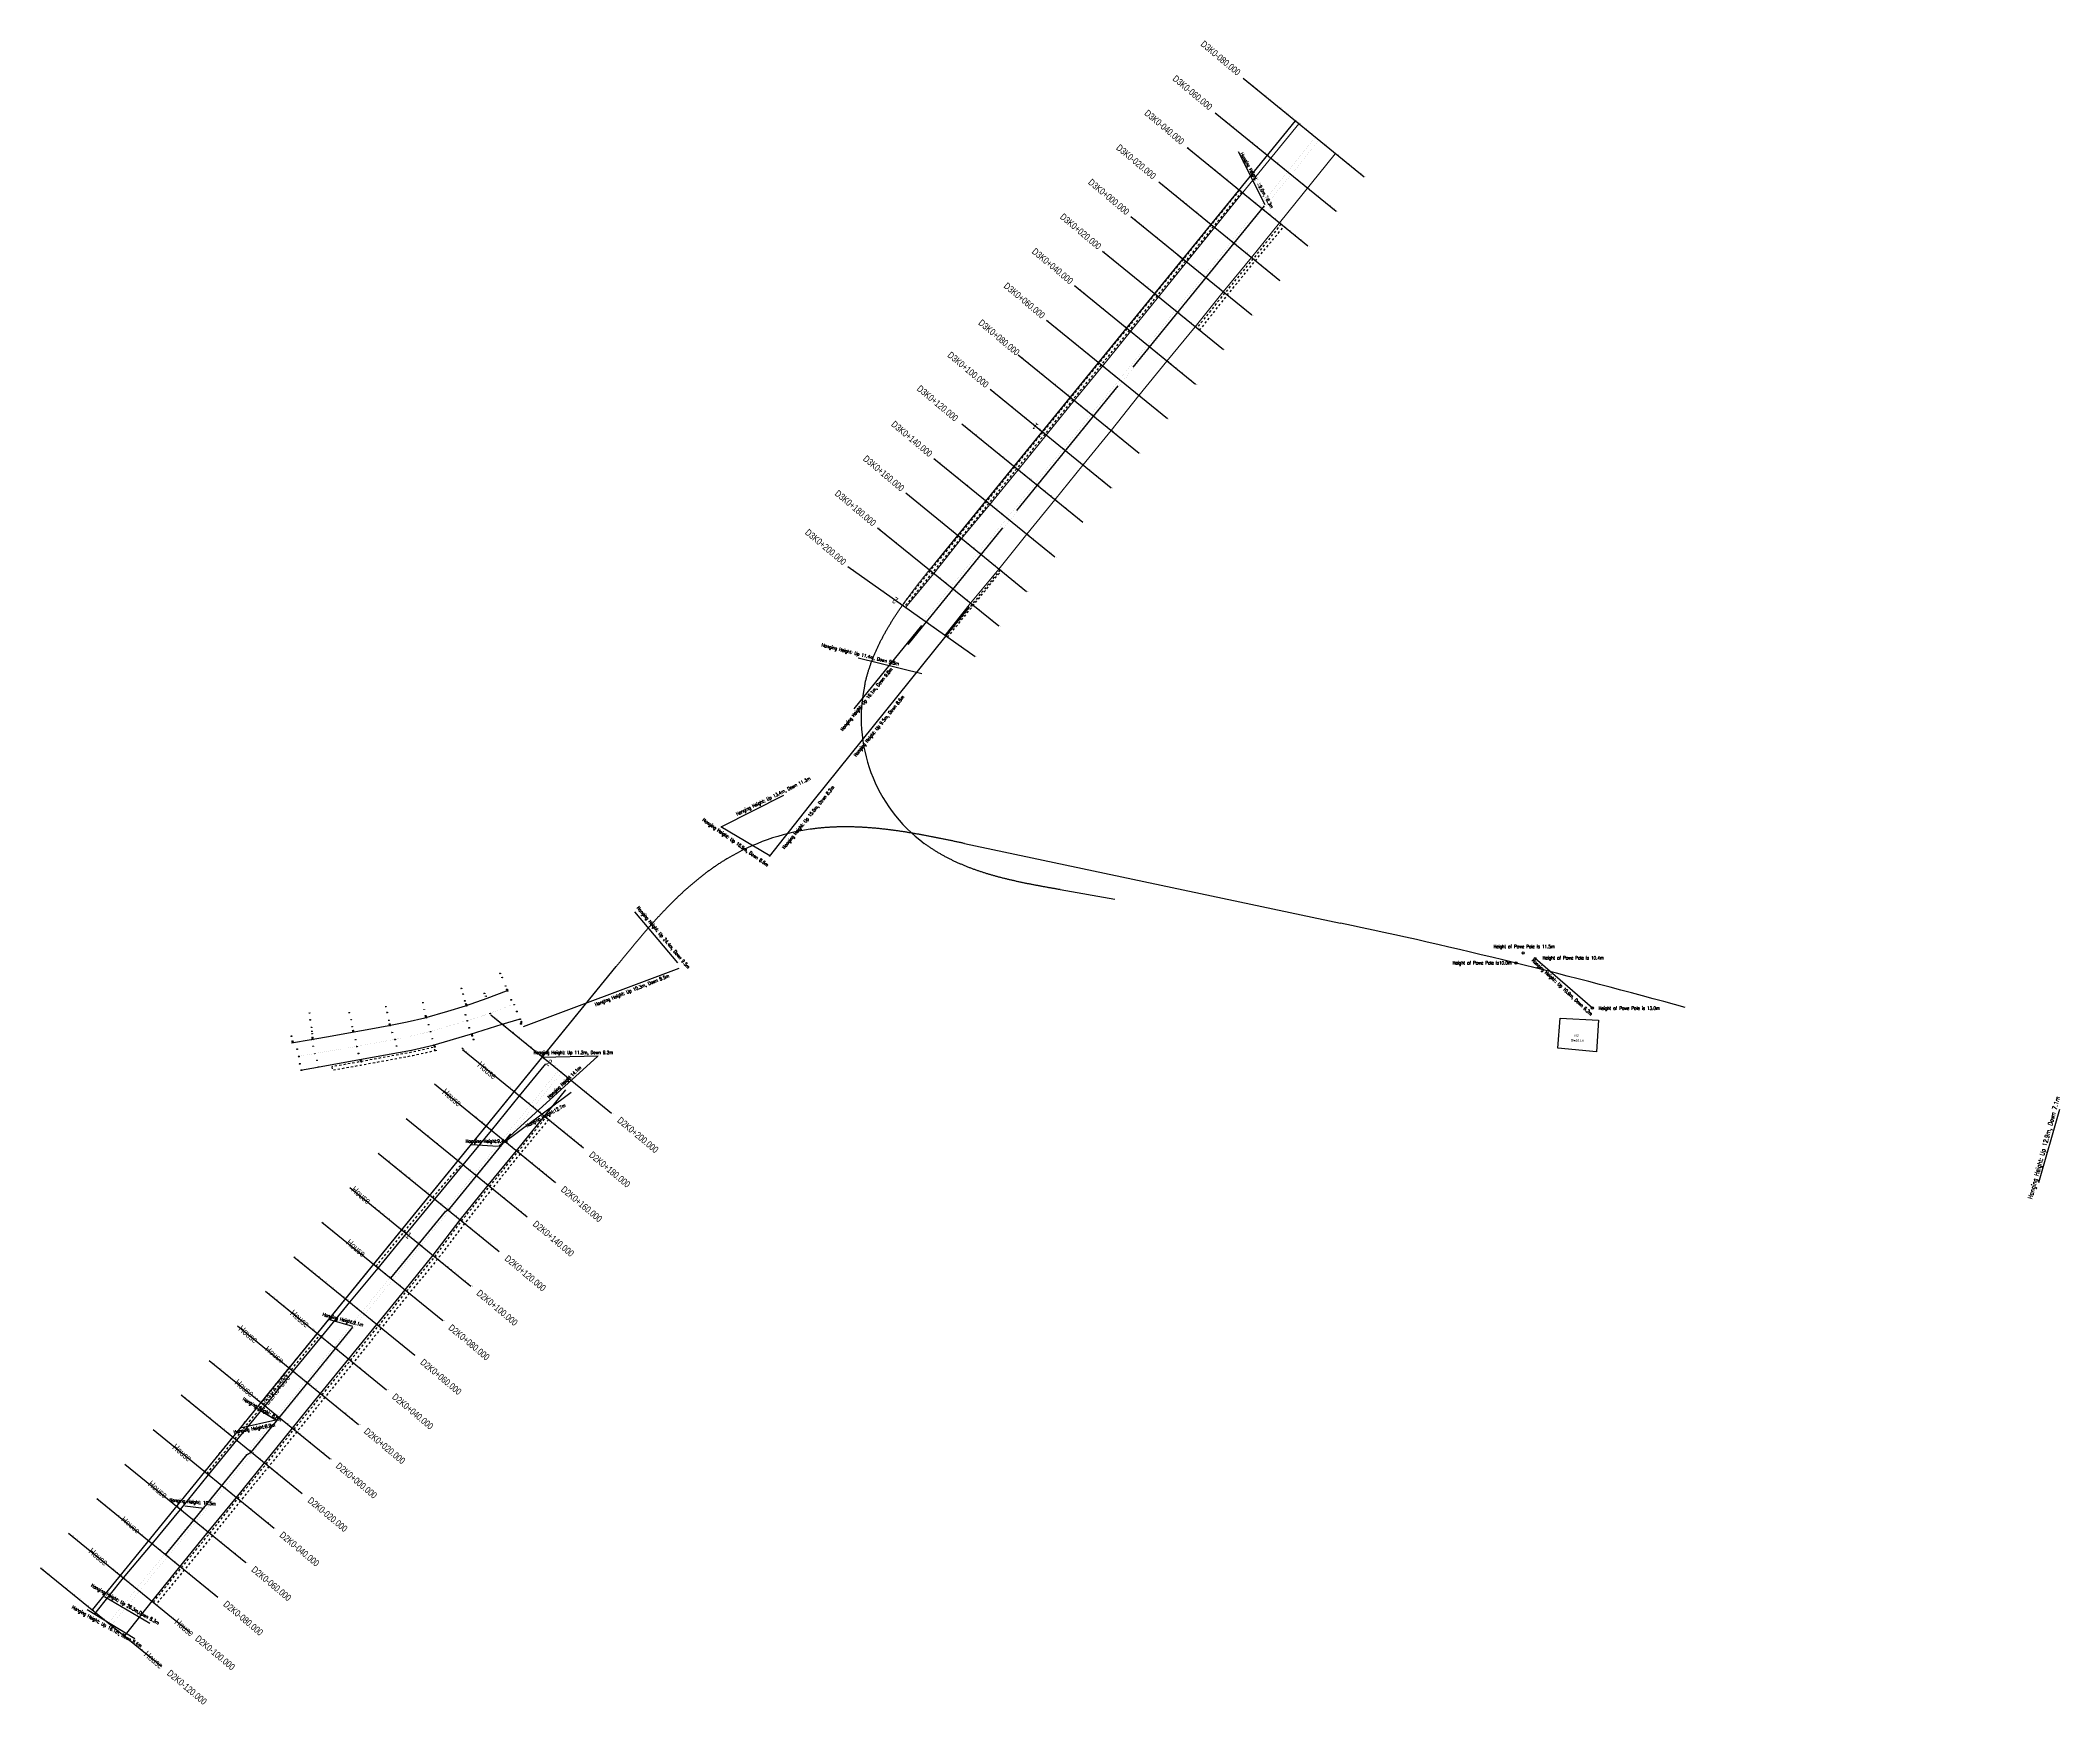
# Model space of a CAD drawing. Header units: metres. Extents: x 570700 to 571606, y 785277 to 786024.
import ezdxf
from ezdxf.enums import TextEntityAlignment as Align

# ---------------------------------------------------------------- set-up
doc = ezdxf.new("R2010")
doc.units = ezdxf.units.M
doc.linetypes.add('X37', pattern=[13, 5, -8])
doc.linetypes.add('X6', pattern=[2, 1, -1])
doc.layers.get('0').update_dxf_attribs({"linetype": 'CONTINUOUS'})
for name, color, linetype in [('DLSS', 4, 'CONTINUOUS'), ('dmx', 7, 'CONTINUOUS'), ('GCD-工点', 1, 'CONTINUOUS'), ('GCD-散点', 1, 'CONTINUOUS'), ('JMD', 6, 'CONTINUOUS'), ('桩号_D2', 2, 'CONTINUOUS'), ('桩号_D3', 2, 'CONTINUOUS'), ('电线悬高等参数', 2, 'CONTINUOUS'), ('道路中线_D2', 7, 'CONTINUOUS'), ('道路中线_D3', 7, 'CONTINUOUS')]:
    doc.layers.add(name, color=color, linetype=linetype)
doc.styles.add('EICAD', font='arial.ttf', dxfattribs={"width": 0.8, "height": 2})
doc.styles.add('HZ', font='rs.shx', dxfattribs={"width": 0.8, "bigfont": 'hztxt.shx'})
doc.styles.get("Standard").update_dxf_attribs({"font": 'rs.shx', "bigfont": 'hztxt.shx'})
doc.styles.add('细等线体', font='', dxfattribs={"width": 0.8})
doc.styles.get('细等线体').set_extended_font_data('FZXiDengXian-Z06S')
doc.linetypes.add('444', pattern='A,4.5,[145,Aaa.SHX,S=1,R=0,X=0,Y=1],4.5,-0.5,[146,Aaa.SHX,S=1,R=0,X=0,Y=0],-0.5', length=10)

# ---------------------------------------------------------------- blocks, each defined once
blk = doc.blocks.new('GC200')
at = {"linetype": 'Continuous', "const_width": 0.2, "flags": 128}
blk.add_lwpolyline([(-0.1, 0, 1), (0.1, 0, 1)], format="xyb", close=True, dxfattribs=at)
blk = doc.blocks.new('gc170')
at = {"linetype": 'Continuous'}
blk.add_circle((0, 0), 0.5, dxfattribs=at)

msp = doc.modelspace()

# ---------------------------------------------------------------- linework, layer by layer
at = {"layer": 'DLSS', "linetype": 'Continuous', "lineweight": 13, "elevation": 3.03, "flags": 128}
msp.add_lwpolyline([(571088.35, 785769.53), (571100.99, 785784.86), (571113.42, 785800.49), (571126.2, 785815.87), (571138.84, 785831.4), (571151.48, 785846.9), (571164.01, 785862.49), (571176.73, 785877.92), (571189.29, 785893.46), (571201.9, 785908.99), (571214.49, 785924.54), (571227.07, 785940.08), (571239.63, 785955.65), (571264.87, 785986.69)], dxfattribs=at)
at = {"layer": 'DLSS', "linetype": 'X37', "const_width": 0.02, "flags": 128}
for points, elevation in [([(571272.23, 785980.69), (571234.73, 785933.85), (571222.17, 785918.29), (571209.45, 785902.87), (571196.88, 785887.3), (571171.64, 785856.25), (571159.07, 785840.71), (571146.47, 785825.19), (571121.23, 785794.14), (571108.58, 785778.7), (571096.56, 785763.72)], 3.11), ([(571097.88, 785762.8), (571109.96, 785777.59), (571122.55, 785793.08), (571147.78, 785824.13), (571160.34, 785839.68), (571172.95, 785855.13), (571198.12, 785886.28), (571210.8, 785901.74), (571223.42, 785917.26), (571236.03, 785932.8), (571273.95, 785979.29)], 3.19), ([(570912.2, 785591.32), (570907.1, 785589.51), (570901.39, 785587.36), (570896.74, 785585.77), (570891.08, 785584.08), (570887.01, 785582.8), (570881.34, 785581.09), (570874.68, 785579.2), (570871.6, 785578.43), (570865.24, 785576.99), (570858.86, 785575.73), (570854.92, 785574.97), (570841.67, 785572.51), (570822.86, 785569.34), (570815.55, 785568.07)], 3.18), ([(570730.63, 785313.77), (570768.54, 785360.27), (570781.14, 785375.81), (570793.79, 785391.3), (570806.43, 785406.8), (570819.13, 785422.25), (570831.68, 785437.82), (570856.96, 785468.82), (570869.6, 785484.32), (570882.26, 785499.8), (570894.82, 785515.37), (570932.7, 785561.9)], 2.94), ([(570731.92, 785312.72), (570769.86, 785359.2), (570782.52, 785374.69), (570795.14, 785390.2), (570807.74, 785405.73), (570820.38, 785421.24), (570832.98, 785436.77), (570858.18, 785467.83), (570870.89, 785483.27), (570883.46, 785498.81), (570896.15, 785514.28), (570933.97, 785560.87)], 2.92)]:
    msp.add_lwpolyline(points, dxfattribs=dict(at, elevation=elevation))
at = {"layer": 'DLSS', "linetype": 'Continuous', "lineweight": 0, "elevation": 3.09, "flags": 128}
msp.add_lwpolyline([(571106.02, 785757.07), (571117.57, 785771.47), (571130.15, 785786.86), (571142.72, 785802.45), (571155.38, 785817.97), (571167.87, 785833.54), (571180.56, 785849.01), (571193.08, 785864.71), (571205.67, 785880.11), (571218.4, 785895.62), (571230.94, 785911.22), (571243.64, 785926.6), (571256.12, 785942.17), (571281.22, 785973.27)], dxfattribs=at)
at = {"layer": 'DLSS', "linetype": 'X6', "elevation": 3.03, "flags": 128}
for points in [[(571238.15, 785956.86), (571225.5, 785941.36), (571212.93, 785925.8), (571200.24, 785910.34), (571187.72, 785894.74), (571175.08, 785879.26), (571162.45, 785863.74), (571149.86, 785848.22), (571137.22, 785832.71), (571124.66, 785817.14), (571112.08, 785801.62), (571099.42, 785786.12), (571086.81, 785770.71)], [(571239.16, 785956.04), (571226.51, 785940.54), (571213.94, 785924.98), (571201.25, 785909.52), (571188.73, 785893.92), (571176.09, 785878.44), (571163.46, 785862.92), (571150.87, 785847.4), (571138.23, 785831.89), (571125.67, 785816.32), (571113.09, 785800.8), (571100.43, 785785.3), (571087.82, 785769.89)]]:
    msp.add_lwpolyline(points, dxfattribs=at)
at = {"layer": 'DLSS', "linetype": 'X6', "flags": 128}
for points in [[(571256.87, 785941.62), (571244.28, 785926.06), (571231.54, 785910.68), (571219.05, 785894.99)], [(571220.32, 785894.02), (571232.71, 785909.73), (571245.32, 785925.21), (571258.09, 785940.52)], [(571130.71, 785786.4), (571118.16, 785770.95), (571106.49, 785756.74)], [(571107.21, 785756.24), (571118.74, 785770.52), (571131.24, 785785.97)], [(570750.77, 785323.19), (570763.4, 785338.68), (570776.1, 785354.14), (570788.8, 785369.85), (570801.37, 785385.16), (570813.89, 785400.72), (570826.54, 785416.23), (570839.21, 785431.68), (570851.86, 785447.19), (570864.42, 785462.74), (570877.1, 785478.2), (570889.05, 785494.26), (570901.71, 785509.76), (570914.34, 785525.26), (570926.95, 785540.82)], [(570928.19, 785539.78), (570915.36, 785524.45), (570902.85, 785508.84), (570890.47, 785493.14), (570878.34, 785477.18), (570865.59, 785461.81), (570853.06, 785446.22), (570840.52, 785430.65), (570827.8, 785415.2), (570815.18, 785399.69), (570802.61, 785384.1), (570789.99, 785368.78), (570777.68, 785353.51), (570764.64, 785337.64), (570751.97, 785322.21)], [(570850.68, 785473.95), (570863.33, 785489.41), (570876.12, 785504.8), (570889.22, 785519.93)], [(570773.87, 785381.74), (570799.17, 785412.76), (570811.7, 785428.3), (570824.39, 785443.75)], [(570774.88, 785380.92), (570800.18, 785411.94), (570812.71, 785427.48), (570825.4, 785442.93)]]:
    msp.add_lwpolyline(points, dxfattribs=at)
at = {"layer": 'DLSS', "linetype": 'Continuous', "flags": 128}
for points, elevation in [([(570812.84, 785574.26), (570821.64, 785575.69), (570831.06, 785577.38), (570840.04, 785579.02), (570848.42, 785580.5), (570856.49, 785581.96), (570864.63, 785583.65), (570872.67, 785585.44), (570883, 785588.41), (570890.93, 785590.78), (570900.61, 785594.28), (570909.2, 785597.47)], 3.15), ([(570816.8, 785561.91), (570824.39, 785563.35), (570843.33, 785566.68), (570866.56, 785570.97), (570876.34, 785573.16), (570893.18, 785578.02), (570907.27, 785582.64), (570914.97, 785584.83)], 3.16), ([(570724.53, 785317.86), (570737.38, 785334.05), (570750.28, 785349.35), (570762.95, 785364.82), (570775.58, 785380.34), (570788.22, 785395.85), (570800.99, 785411.23), (570813.55, 785426.81), (570826.2, 785442.29), (570838.89, 785457.76), (570851.65, 785473.13), (570864.39, 785488.58), (570877.15, 785503.97), (570889.77, 785519.49), (570902.46, 785534.92), (570915.08, 785550.46), (570926.94, 785564.84)], 2.69), ([(570737.85, 785307.93), (570750.23, 785323.64), (570763.85, 785340.45), (570775.43, 785354.69), (570788.07, 785370.18), (570800.66, 785385.72), (570813.26, 785401.25), (570825.8, 785416.82), (570838.45, 785432.31), (570851.11, 785447.8), (570863.75, 785463.29), (570876.29, 785478.86), (570888.44, 785494.76), (570901.05, 785510.31), (570913.71, 785525.79), (570926.32, 785541.3), (570935.87, 785553.13)], 2.71)]:
    msp.add_lwpolyline(points, dxfattribs=dict(at, elevation=elevation))
at = {"layer": 'DLSS', "linetype": 'X6', "elevation": 3.41, "flags": 128}
msp.add_lwpolyline([(570830.83, 785563.46), (570831.07, 785561.98), (570843.9, 785564.23), (570867.16, 785568.53), (570877, 785570.71), (570877.11, 785570.73), (570877.07, 785571.08), (570876.92, 785571.45), (570876.66, 785571.92), (570876.37, 785572.13), (570866.86, 785570), (570843.63, 785565.71)], close=True, dxfattribs=at)
at = {"layer": 'dmx'}
for p, q in [((571294.23, 785962.78), (571239.94, 786006.97)), ((571281.6, 785947.27), (571227.32, 785991.47)), ((571268.97, 785931.76), (571214.69, 785975.96)), ((571256.35, 785916.25), (571202.06, 785960.45)), ((571243.72, 785900.74), (571189.44, 785944.94)), ((571231.09, 785885.23), (571176.81, 785929.43)), ((571218.47, 785869.72), (571164.18, 785913.92)), ((571205.84, 785854.21), (571151.55, 785898.41)), ((571193.21, 785838.7), (571138.93, 785882.9)), ((571180.58, 785823.19), (571126.3, 785867.39)), ((571167.96, 785807.68), (571113.67, 785851.88)), ((571155.33, 785792.17), (571101.05, 785836.37)), ((571142.7, 785776.66), (571088.42, 785820.86)), ((571130.17, 785761.26), (571075.73, 785805.26)), ((571119.63, 785747.5), (571062.38, 785787.78)), ((570902.16, 785586.77), (570956.44, 785542.57)), ((570889.53, 785571.26), (570943.81, 785527.06)), ((570876.9, 785555.75), (570931.19, 785511.55)), ((570864.27, 785540.24), (570918.56, 785496.04)), ((570851.65, 785524.73), (570905.93, 785480.53)), ((570839.02, 785509.22), (570893.31, 785465.02)), ((570826.39, 785493.71), (570880.68, 785449.51)), ((570813.77, 785478.2), (570868.05, 785434)), ((570801.14, 785462.69), (570855.42, 785418.49)), ((570788.51, 785447.18), (570842.8, 785402.98)), ((570775.88, 785431.67), (570830.17, 785387.47)), ((570763.26, 785416.16), (570817.54, 785371.96)), ((570750.63, 785400.65), (570804.92, 785356.45)), ((570738, 785385.14), (570792.29, 785340.94)), ((570725.38, 785369.63), (570779.66, 785325.43)), ((570712.75, 785354.12), (570767.03, 785309.92)), ((570700.12, 785338.61), (570754.41, 785294.41))]:
    msp.add_line(p, q, dxfattribs=at)
at = {"layer": 'JMD', "linetype": '444', "flags": 128}
for points in [[(571190.52, 785877.52), (571249.42, 785949.83)], [(571138.26, 785813.12), (571183.77, 785869.06)], [(571089.58, 785753.05), (571131.94, 785805.39)], [(570857.33, 785468.51), (570881.85, 785498.54), (570883.83, 785499.85), (570895.83, 785514.54), (570911.19, 785533.42)], [(570756.29, 785344.48), (570768.92, 785359.97), (570792.86, 785389.44), (570794.89, 785390.66), (570840.35, 785446.53)]]:
    msp.add_lwpolyline(points, dxfattribs=at)
at = {"layer": 'JMD', "linetype": 'Continuous', "elevation": 2.44, "flags": 128}
msp.add_lwpolyline([(571398.44, 785570.16), (571381.05, 785571.8), (571382.2, 785585.29), (571399.37, 785584.37)], close=True, dxfattribs=at)
at = {"layer": '桩号_D2', "linetype": 'Continuous'}
for points in [[(570925.42, 785567.83), (570927.75, 785565.93)], [(570862.29, 785490.28), (570864.61, 785488.38)], [(570799.15, 785412.73), (570801.48, 785410.83)]]:
    msp.add_lwpolyline(points, dxfattribs=at)
at = {"layer": '桩号_D3', "linetype": 'Continuous'}
for points in [[(571212.7, 785925.99), (571210.37, 785927.89)], [(571212.7, 785925.99), (571210.37, 785927.89)], [(571149.57, 785848.45), (571147.24, 785850.34)], [(571149.57, 785848.45), (571147.24, 785850.34)], [(571086.91, 785770.52), (571084.46, 785772.24)], [(571086.91, 785770.52), (571084.46, 785772.24)]]:
    msp.add_lwpolyline(points, dxfattribs=at)
at = {"layer": '电线悬高等参数', "linetype": 'Continuous', "flags": 128}
for points, elevation in [([(571237.62, 785974.26), (571249.57, 785950.45)], 2.63), ([(571047.48, 785683.43), (571117.03, 785769.9)], 3.07)]:
    msp.add_lwpolyline(points, dxfattribs=dict(at, elevation=elevation))
for points in [[(571065.28, 785724.11), (571095.71, 785761.44)], [(571095.71, 785739.81), (571067.05, 785746.88)], [(571033.59, 785685.19), (571005.7, 785671.08)], [(571047.37, 785683.44), (571027.2, 785657.84)], [(571027.4, 785658.07), (571005.41, 785671.19)], [(570986.17, 785610.16), (570966.87, 785632.94)], [(571396.62, 785589.8), (571370.92, 785612.06)], [(570986.66, 785607.57), (570916.67, 785581.41)], [(570905.77, 785527.81), (570950.1, 785568.08)], [(570950.38, 785568.23), (570925.1, 785567.68)], [(570905.77, 785527.81), (570938.23, 785552.03)], [(571606.29, 785544.34), (571596.87, 785511.33)], [(570905.56, 785527.64), (570893.68, 785528.37)], [(570829.8, 785450.02), (570840.21, 785447.01)], [(570789.74, 785401.42), (570805.73, 785405.06)], [(570797.35, 785410.07), (570805.73, 785405.06)], [(570764.86, 785366.45), (570773.53, 785365.35)], [(570728.89, 785325.71), (570749.13, 785313.76)], [(570721.05, 785319.8), (570742.4, 785306.82)]]:
    msp.add_lwpolyline(points, dxfattribs=at)
at = {"layer": '道路中线_D2', "color": 4}
for p, q in [((571114.85, 785663.66), (571283.56, 785627.96)), ((571114.85, 785663.66), (571283.56, 785627.96)), ((570723.39, 785319.67), (570958.49, 785608.44)), ((570799.15, 785412.73), (570958.49, 785608.44))]:
    msp.add_line(p, q, dxfattribs=at)
at = {"layer": '道路中线_D2', "color": 6, "flags": 128}
msp.add_lwpolyline([(571114.85, 785663.66), (571114.47, 785663.74), (571114.09, 785663.82), (571113.71, 785663.9), (571113.33, 785663.98), (571112.95, 785664.06), (571112.57, 785664.15), (571112.19, 785664.23), (571111.81, 785664.31), (571111.43, 785664.39), (571111.05, 785664.47), (571110.67, 785664.55), (571110.29, 785664.63), (571109.9, 785664.71), (571109.52, 785664.79), (571109.14, 785664.87), (571108.76, 785664.94), (571108.38, 785665.02), (571108, 785665.1), (571107.62, 785665.18), (571107.24, 785665.26), (571106.86, 785665.34), (571106.48, 785665.42), (571106.1, 785665.5), (571105.72, 785665.58), (571105.34, 785665.65), (571104.95, 785665.73), (571104.57, 785665.81), (571104.19, 785665.89), (571103.81, 785665.96), (571103.43, 785666.04), (571103.05, 785666.12), (571102.67, 785666.19), (571102.29, 785666.27), (571101.9, 785666.35), (571101.52, 785666.42), (571101.14, 785666.5), (571100.76, 785666.57), (571100.38, 785666.65), (571100, 785666.72), (571099.61, 785666.8), (571099.23, 785666.87), (571098.85, 785666.94), (571098.47, 785667.02), (571098.09, 785667.09), (571097.7, 785667.16), (571097.32, 785667.23), (571096.94, 785667.3), (571096.56, 785667.38), (571096.18, 785667.45), (571095.79, 785667.52), (571095.41, 785667.59), (571095.03, 785667.66), (571094.65, 785667.73), (571094.26, 785667.79), (571093.88, 785667.86), (571093.5, 785667.93), (571093.11, 785668), (571092.73, 785668.06), (571092.35, 785668.13), (571091.96, 785668.2), (571091.58, 785668.26), (571091.2, 785668.33), (571090.81, 785668.39), (571090.43, 785668.46), (571090.05, 785668.52), (571089.66, 785668.58), (571089.28, 785668.64), (571088.9, 785668.71), (571088.51, 785668.77), (571088.13, 785668.83), (571087.74, 785668.89), (571087.36, 785668.95), (571086.97, 785669.01), (571086.59, 785669.06), (571086.2, 785669.12), (571085.82, 785669.18), (571085.44, 785669.23), (571085.05, 785669.29), (571084.67, 785669.34), (571084.28, 785669.4), (571083.9, 785669.45), (571083.51, 785669.51), (571083.12, 785669.56), (571082.74, 785669.61), (571082.35, 785669.66), (571081.97, 785669.71), (571081.58, 785669.76), (571081.2, 785669.81), (571080.81, 785669.86), (571080.42, 785669.91), (571080.04, 785669.95), (571079.65, 785670), (571079.27, 785670.04), (571078.88, 785670.09), (571078.49, 785670.13), (571078.11, 785670.17), (571077.72, 785670.21), (571077.33, 785670.26), (571076.95, 785670.3), (571076.56, 785670.34), (571076.17, 785670.37), (571075.79, 785670.41), (571075.4, 785670.45), (571075.01, 785670.49), (571074.62, 785670.52), (571074.24, 785670.55), (571073.85, 785670.59), (571073.46, 785670.62), (571073.07, 785670.65), (571072.69, 785670.68), (571072.3, 785670.71), (571071.91, 785670.74), (571071.52, 785670.77), (571071.14, 785670.8), (571070.75, 785670.82), (571070.36, 785670.85), (571069.97, 785670.87), (571069.58, 785670.89), (571069.19, 785670.92), (571068.81, 785670.94), (571068.42, 785670.96), (571068.03, 785670.98), (571067.64, 785670.99), (571067.25, 785671.01), (571066.86, 785671.03), (571066.48, 785671.04), (571066.09, 785671.06), (571065.7, 785671.07), (571065.31, 785671.08), (571064.92, 785671.09), (571064.53, 785671.1), (571064.14, 785671.11), (571063.75, 785671.12), (571063.37, 785671.12), (571062.98, 785671.13), (571062.59, 785671.13), (571062.2, 785671.14), (571061.81, 785671.14), (571061.42, 785671.14), (571061.03, 785671.14), (571060.64, 785671.14), (571060.25, 785671.13), (571059.87, 785671.13), (571059.48, 785671.12), (571059.09, 785671.12), (571058.7, 785671.11), (571058.31, 785671.1), (571057.92, 785671.09), (571057.53, 785671.08), (571057.14, 785671.06), (571056.76, 785671.05), (571056.37, 785671.04), (571055.98, 785671.02), (571055.59, 785671), (571055.2, 785670.98), (571054.81, 785670.96), (571054.42, 785670.94), (571054.04, 785670.92), (571053.65, 785670.89), (571053.26, 785670.87), (571052.87, 785670.84), (571052.48, 785670.81), (571052.1, 785670.78), (571051.71, 785670.75), (571051.32, 785670.72), (571050.93, 785670.68), (571050.55, 785670.65), (571050.16, 785670.61), (571049.77, 785670.57), (571049.39, 785670.53), (571049, 785670.49), (571048.61, 785670.45), (571048.23, 785670.41), (571047.84, 785670.36), (571047.45, 785670.31), (571047.07, 785670.27), (571046.68, 785670.22), (571046.3, 785670.17), (571045.91, 785670.11), (571045.53, 785670.06)], dxfattribs=at)
msp.add_lwpolyline([(571114.85, 785663.66), (571114.47, 785663.74), (571114.09, 785663.82), (571113.71, 785663.9), (571113.33, 785663.98), (571112.95, 785664.06), (571112.57, 785664.15), (571112.19, 785664.23), (571111.81, 785664.31), (571111.43, 785664.39), (571111.05, 785664.47), (571110.67, 785664.55), (571110.29, 785664.63), (571109.9, 785664.71), (571109.52, 785664.79), (571109.14, 785664.87), (571108.76, 785664.94), (571108.38, 785665.02), (571108, 785665.1), (571107.62, 785665.18), (571107.24, 785665.26), (571106.86, 785665.34), (571106.48, 785665.42), (571106.1, 785665.5), (571105.72, 785665.58), (571105.34, 785665.65), (571104.95, 785665.73), (571104.57, 785665.81), (571104.19, 785665.89), (571103.81, 785665.96), (571103.43, 785666.04), (571103.05, 785666.12), (571102.67, 785666.19), (571102.29, 785666.27), (571101.9, 785666.35), (571101.52, 785666.42), (571101.14, 785666.5), (571100.76, 785666.57), (571100.38, 785666.65), (571100, 785666.72), (571099.61, 785666.8), (571099.23, 785666.87), (571098.85, 785666.94), (571098.47, 785667.02), (571098.09, 785667.09), (571097.7, 785667.16), (571097.32, 785667.23), (571096.94, 785667.3), (571096.56, 785667.38), (571096.18, 785667.45), (571095.79, 785667.52), (571095.41, 785667.59), (571095.03, 785667.66), (571094.65, 785667.73), (571094.26, 785667.79), (571093.88, 785667.86), (571093.5, 785667.93), (571093.11, 785668), (571092.73, 785668.06), (571092.35, 785668.13), (571091.96, 785668.2), (571091.58, 785668.26), (571091.2, 785668.33), (571090.81, 785668.39), (571090.43, 785668.46), (571090.05, 785668.52), (571089.66, 785668.58), (571089.28, 785668.64), (571088.9, 785668.71), (571088.51, 785668.77), (571088.13, 785668.83), (571087.74, 785668.89), (571087.36, 785668.95), (571086.97, 785669.01), (571086.59, 785669.06), (571086.2, 785669.12), (571085.82, 785669.18), (571085.44, 785669.23), (571085.05, 785669.29), (571084.67, 785669.34), (571084.28, 785669.4), (571083.9, 785669.45), (571083.51, 785669.51), (571083.12, 785669.56), (571082.74, 785669.61), (571082.35, 785669.66), (571081.97, 785669.71), (571081.58, 785669.76), (571081.2, 785669.81), (571080.81, 785669.86), (571080.42, 785669.91), (571080.04, 785669.95), (571079.65, 785670), (571079.27, 785670.04), (571078.88, 785670.09), (571078.49, 785670.13), (571078.11, 785670.17), (571077.72, 785670.21), (571077.33, 785670.26), (571076.95, 785670.3), (571076.56, 785670.34), (571076.17, 785670.37), (571075.79, 785670.41), (571075.4, 785670.45), (571075.01, 785670.49), (571074.62, 785670.52), (571074.24, 785670.55), (571073.85, 785670.59), (571073.46, 785670.62), (571073.07, 785670.65), (571072.69, 785670.68), (571072.3, 785670.71), (571071.91, 785670.74), (571071.52, 785670.77), (571071.14, 785670.8), (571070.75, 785670.82), (571070.36, 785670.85), (571069.97, 785670.87), (571069.58, 785670.89), (571069.19, 785670.92), (571068.81, 785670.94), (571068.42, 785670.96), (571068.03, 785670.98), (571067.64, 785670.99), (571067.25, 785671.01), (571066.86, 785671.03), (571066.48, 785671.04), (571066.09, 785671.06), (571065.7, 785671.07), (571065.31, 785671.08), (571064.92, 785671.09), (571064.53, 785671.1), (571064.14, 785671.11), (571063.75, 785671.12), (571063.37, 785671.12), (571062.98, 785671.13), (571062.59, 785671.13), (571062.2, 785671.14), (571061.81, 785671.14), (571061.42, 785671.14), (571061.03, 785671.14), (571060.64, 785671.14), (571060.25, 785671.13), (571059.87, 785671.13), (571059.48, 785671.12), (571059.09, 785671.12), (571058.7, 785671.11), (571058.31, 785671.1), (571057.92, 785671.09), (571057.53, 785671.08), (571057.14, 785671.06), (571056.76, 785671.05), (571056.37, 785671.04), (571055.98, 785671.02), (571055.59, 785671), (571055.2, 785670.98), (571054.81, 785670.96), (571054.42, 785670.94), (571054.04, 785670.92), (571053.65, 785670.89), (571053.26, 785670.87), (571052.87, 785670.84), (571052.48, 785670.81), (571052.1, 785670.78), (571051.71, 785670.75), (571051.32, 785670.72), (571050.93, 785670.68), (571050.55, 785670.65), (571050.16, 785670.61), (571049.77, 785670.57), (571049.39, 785670.53), (571049, 785670.49), (571048.61, 785670.45), (571048.23, 785670.41), (571047.84, 785670.36), (571047.45, 785670.31), (571047.07, 785670.27), (571046.68, 785670.22), (571046.3, 785670.17), (571045.91, 785670.11), (571045.53, 785670.06)], dxfattribs=at)
at = {"layer": '道路中线_D2', "color": 1, "flags": 128}
msp.add_lwpolyline([(571008.43, 785656.96), (571008.09, 785656.76), (571007.76, 785656.56), (571007.43, 785656.35), (571007.1, 785656.15), (571006.76, 785655.95), (571006.44, 785655.74), (571006.11, 785655.53), (571005.78, 785655.32), (571005.45, 785655.11), (571005.12, 785654.9), (571004.8, 785654.69), (571004.47, 785654.48), (571004.15, 785654.26), (571003.82, 785654.05), (571003.5, 785653.83), (571003.18, 785653.61), (571002.86, 785653.39), (571002.54, 785653.17), (571002.22, 785652.95), (571001.9, 785652.73), (571001.58, 785652.5), (571001.26, 785652.28), (571000.95, 785652.05), (571000.63, 785651.83), (571000.32, 785651.6), (571000, 785651.37), (570999.69, 785651.14), (570999.38, 785650.91), (570999.06, 785650.68), (570998.75, 785650.44), (570998.44, 785650.21), (570998.13, 785649.97), (570997.82, 785649.74), (570997.52, 785649.5), (570997.21, 785649.26), (570996.9, 785649.02), (570996.59, 785648.78), (570996.29, 785648.54), (570995.99, 785648.3), (570995.68, 785648.06), (570995.38, 785647.82), (570995.08, 785647.57), (570994.77, 785647.33), (570994.47, 785647.08), (570994.17, 785646.83), (570993.87, 785646.58), (570993.58, 785646.33), (570993.28, 785646.08), (570992.98, 785645.83), (570992.68, 785645.58), (570992.39, 785645.33), (570992.09, 785645.08), (570991.8, 785644.82), (570991.5, 785644.57), (570991.21, 785644.31), (570990.92, 785644.06), (570990.63, 785643.8), (570990.34, 785643.54), (570990.05, 785643.28), (570989.76, 785643.02), (570989.47, 785642.76), (570989.18, 785642.5), (570988.89, 785642.24), (570988.6, 785641.98), (570988.32, 785641.71), (570988.03, 785641.45), (570987.75, 785641.18), (570987.46, 785640.92), (570987.18, 785640.65), (570986.9, 785640.39), (570986.61, 785640.12), (570986.33, 785639.85), (570986.05, 785639.58), (570985.77, 785639.31), (570985.49, 785639.04), (570985.21, 785638.77), (570984.93, 785638.5), (570984.65, 785638.23), (570984.38, 785637.96), (570984.1, 785637.68), (570983.82, 785637.41), (570983.55, 785637.14), (570983.27, 785636.86), (570983, 785636.59), (570982.72, 785636.31), (570982.45, 785636.03), (570982.18, 785635.76), (570981.91, 785635.48), (570981.63, 785635.2), (570981.36, 785634.92), (570981.09, 785634.64), (570980.82, 785634.36), (570980.55, 785634.08), (570980.28, 785633.8), (570980.01, 785633.52), (570979.75, 785633.24), (570979.48, 785632.96), (570979.21, 785632.67), (570978.95, 785632.39), (570978.68, 785632.11), (570978.41, 785631.82), (570978.15, 785631.54), (570977.88, 785631.25), (570977.62, 785630.97), (570977.36, 785630.68), (570977.09, 785630.4), (570976.83, 785630.11), (570976.57, 785629.82), (570976.31, 785629.53), (570976.05, 785629.25), (570975.78, 785628.96), (570975.52, 785628.67), (570975.26, 785628.38), (570975, 785628.09), (570974.75, 785627.8), (570974.49, 785627.51), (570974.23, 785627.22), (570973.97, 785626.93), (570973.71, 785626.64), (570973.45, 785626.35), (570973.2, 785626.05), (570972.94, 785625.76), (570972.69, 785625.47), (570972.43, 785625.18), (570972.17, 785624.88), (570971.92, 785624.59), (570971.66, 785624.3), (570971.41, 785624), (570971.16, 785623.71), (570970.9, 785623.41), (570970.65, 785623.12), (570970.4, 785622.82), (570970.14, 785622.53), (570969.89, 785622.23), (570969.64, 785621.93), (570969.39, 785621.64), (570969.13, 785621.34), (570968.88, 785621.05), (570968.63, 785620.75), (570968.38, 785620.45), (570968.13, 785620.15), (570967.88, 785619.86), (570967.63, 785619.56), (570967.38, 785619.26), (570967.13, 785618.96), (570966.88, 785618.66), (570966.63, 785618.36), (570966.38, 785618.07), (570966.13, 785617.77), (570965.89, 785617.47), (570965.64, 785617.17), (570965.39, 785616.87), (570965.14, 785616.57), (570964.89, 785616.27), (570964.65, 785615.97), (570964.4, 785615.67), (570964.15, 785615.37), (570963.9, 785615.07), (570963.66, 785614.77), (570963.41, 785614.47), (570963.16, 785614.17), (570962.92, 785613.87), (570962.67, 785613.57), (570962.42, 785613.27), (570962.18, 785612.97), (570961.93, 785612.66), (570961.69, 785612.36), (570961.44, 785612.06), (570961.19, 785611.76), (570960.95, 785611.46), (570960.7, 785611.16), (570960.46, 785610.86), (570960.21, 785610.56), (570959.96, 785610.25), (570959.72, 785609.95), (570959.47, 785609.65), (570959.23, 785609.35), (570958.98, 785609.05), (570958.74, 785608.75), (570958.49, 785608.44)], dxfattribs=at)
msp.add_lwpolyline([(571008.43, 785656.96), (571008.09, 785656.76), (571007.76, 785656.56), (571007.43, 785656.35), (571007.1, 785656.15), (571006.76, 785655.95), (571006.44, 785655.74), (571006.11, 785655.53), (571005.78, 785655.32), (571005.45, 785655.11), (571005.12, 785654.9), (571004.8, 785654.69), (571004.47, 785654.48), (571004.15, 785654.26), (571003.82, 785654.05), (571003.5, 785653.83), (571003.18, 785653.61), (571002.86, 785653.39), (571002.54, 785653.17), (571002.22, 785652.95), (571001.9, 785652.73), (571001.58, 785652.5), (571001.26, 785652.28), (571000.95, 785652.05), (571000.63, 785651.83), (571000.32, 785651.6), (571000, 785651.37), (570999.69, 785651.14), (570999.38, 785650.91), (570999.06, 785650.68), (570998.75, 785650.44), (570998.44, 785650.21), (570998.13, 785649.97), (570997.82, 785649.74), (570997.52, 785649.5), (570997.21, 785649.26), (570996.9, 785649.02), (570996.59, 785648.78), (570996.29, 785648.54), (570995.99, 785648.3), (570995.68, 785648.06), (570995.38, 785647.82), (570995.08, 785647.57), (570994.77, 785647.33), (570994.47, 785647.08), (570994.17, 785646.83), (570993.87, 785646.58), (570993.58, 785646.33), (570993.28, 785646.08), (570992.98, 785645.83), (570992.68, 785645.58), (570992.39, 785645.33), (570992.09, 785645.08), (570991.8, 785644.82), (570991.5, 785644.57), (570991.21, 785644.31), (570990.92, 785644.06), (570990.63, 785643.8), (570990.34, 785643.54), (570990.05, 785643.28), (570989.76, 785643.02), (570989.47, 785642.76), (570989.18, 785642.5), (570988.89, 785642.24), (570988.6, 785641.98), (570988.32, 785641.71), (570988.03, 785641.45), (570987.75, 785641.18), (570987.46, 785640.92), (570987.18, 785640.65), (570986.9, 785640.39), (570986.61, 785640.12), (570986.33, 785639.85), (570986.05, 785639.58), (570985.77, 785639.31), (570985.49, 785639.04), (570985.21, 785638.77), (570984.93, 785638.5), (570984.65, 785638.23), (570984.38, 785637.96), (570984.1, 785637.68), (570983.82, 785637.41), (570983.55, 785637.14), (570983.27, 785636.86), (570983, 785636.59), (570982.72, 785636.31), (570982.45, 785636.03), (570982.18, 785635.76), (570981.91, 785635.48), (570981.63, 785635.2), (570981.36, 785634.92), (570981.09, 785634.64), (570980.82, 785634.36), (570980.55, 785634.08), (570980.28, 785633.8), (570980.01, 785633.52), (570979.75, 785633.24), (570979.48, 785632.96), (570979.21, 785632.67), (570978.95, 785632.39), (570978.68, 785632.11), (570978.41, 785631.82), (570978.15, 785631.54), (570977.88, 785631.25), (570977.62, 785630.97), (570977.36, 785630.68), (570977.09, 785630.4), (570976.83, 785630.11), (570976.57, 785629.82), (570976.31, 785629.53), (570976.05, 785629.25), (570975.78, 785628.96), (570975.52, 785628.67), (570975.26, 785628.38), (570975, 785628.09), (570974.75, 785627.8), (570974.49, 785627.51), (570974.23, 785627.22), (570973.97, 785626.93), (570973.71, 785626.64), (570973.45, 785626.35), (570973.2, 785626.05), (570972.94, 785625.76), (570972.69, 785625.47), (570972.43, 785625.18), (570972.17, 785624.88), (570971.92, 785624.59), (570971.66, 785624.3), (570971.41, 785624), (570971.16, 785623.71), (570970.9, 785623.41), (570970.65, 785623.12), (570970.4, 785622.82), (570970.14, 785622.53), (570969.89, 785622.23), (570969.64, 785621.93), (570969.39, 785621.64), (570969.13, 785621.34), (570968.88, 785621.05), (570968.63, 785620.75), (570968.38, 785620.45), (570968.13, 785620.15), (570967.88, 785619.86), (570967.63, 785619.56), (570967.38, 785619.26), (570967.13, 785618.96), (570966.88, 785618.66), (570966.63, 785618.36), (570966.38, 785618.07), (570966.13, 785617.77), (570965.89, 785617.47), (570965.64, 785617.17), (570965.39, 785616.87), (570965.14, 785616.57), (570964.89, 785616.27), (570964.65, 785615.97), (570964.4, 785615.67), (570964.15, 785615.37), (570963.9, 785615.07), (570963.66, 785614.77), (570963.41, 785614.47), (570963.16, 785614.17), (570962.92, 785613.87), (570962.67, 785613.57), (570962.42, 785613.27), (570962.18, 785612.97), (570961.93, 785612.66), (570961.69, 785612.36), (570961.44, 785612.06), (570961.19, 785611.76), (570960.95, 785611.46), (570960.7, 785611.16), (570960.46, 785610.86), (570960.21, 785610.56), (570959.96, 785610.25), (570959.72, 785609.95), (570959.47, 785609.65), (570959.23, 785609.35), (570958.98, 785609.05), (570958.74, 785608.75), (570958.49, 785608.44)], dxfattribs=at)
at = {"layer": '道路中线_D2', "color": 2}
for centre, radius, start, end in [((571059.62, 785571.06), 100, 98.10448, 120.79613), ((571059.62, 785571.06), 100, 98.10448, 120.79613), ((570765.07, 783177.97), 2504.25, 74.40669, 78.05096), ((570765.07, 783177.97), 2504.25, 74.40669, 78.05096)]:
    msp.add_arc(centre, radius, start, end, dxfattribs=at)
at = {"layer": '道路中线_D3', "color": 4}
for p, q in [((571263.21, 785988.03), (571102.58, 785790.74)), ((571212.7, 785925.99), (571102.58, 785790.74)), ((571157.68, 785642.96), (571182.3, 785638.64)), ((571157.68, 785642.96), (571182.3, 785638.64))]:
    msp.add_line(p, q, dxfattribs=at)
at = {"layer": '道路中线_D3', "color": 1, "flags": 128}
msp.add_lwpolyline([(571070.1, 785735.15), (571070.18, 785735.51), (571070.26, 785735.86), (571070.35, 785736.21), (571070.43, 785736.56), (571070.52, 785736.91), (571070.61, 785737.26), (571070.7, 785737.61), (571070.79, 785737.96), (571070.88, 785738.31), (571070.98, 785738.66), (571071.07, 785739.01), (571071.17, 785739.35), (571071.27, 785739.7), (571071.37, 785740.05), (571071.48, 785740.39), (571071.58, 785740.74), (571071.69, 785741.08), (571071.8, 785741.43), (571071.91, 785741.77), (571072.02, 785742.11), (571072.13, 785742.46), (571072.25, 785742.8), (571072.36, 785743.14), (571072.48, 785743.48), (571072.6, 785743.82), (571072.72, 785744.16), (571072.84, 785744.5), (571072.97, 785744.84), (571073.09, 785745.18), (571073.22, 785745.52), (571073.35, 785745.86), (571073.48, 785746.19), (571073.61, 785746.53), (571073.74, 785746.87), (571073.88, 785747.2), (571074.01, 785747.54), (571074.15, 785747.87), (571074.29, 785748.21), (571074.43, 785748.54), (571074.57, 785748.87), (571074.71, 785749.2), (571074.85, 785749.53), (571075, 785749.87), (571075.14, 785750.2), (571075.29, 785750.53), (571075.44, 785750.85), (571075.59, 785751.18), (571075.74, 785751.51), (571075.89, 785751.84), (571076.05, 785752.16), (571076.2, 785752.49), (571076.36, 785752.82), (571076.51, 785753.14), (571076.67, 785753.47), (571076.83, 785753.79), (571076.99, 785754.11), (571077.15, 785754.44), (571077.32, 785754.76), (571077.48, 785755.08), (571077.65, 785755.4), (571077.81, 785755.72), (571077.98, 785756.04), (571078.15, 785756.36), (571078.32, 785756.68), (571078.49, 785757), (571078.66, 785757.32), (571078.83, 785757.63), (571079.01, 785757.95), (571079.18, 785758.27), (571079.36, 785758.58), (571079.53, 785758.9), (571079.71, 785759.21), (571079.89, 785759.52), (571080.07, 785759.84), (571080.25, 785760.15), (571080.43, 785760.46), (571080.61, 785760.77), (571080.8, 785761.09), (571080.98, 785761.4), (571081.17, 785761.71), (571081.35, 785762.02), (571081.54, 785762.32), (571081.73, 785762.63), (571081.92, 785762.94), (571082.11, 785763.25), (571082.3, 785763.55), (571082.49, 785763.86), (571082.68, 785764.17), (571082.87, 785764.47), (571083.07, 785764.78), (571083.26, 785765.08), (571083.46, 785765.39), (571083.65, 785765.69), (571083.85, 785765.99), (571084.05, 785766.29), (571084.24, 785766.6), (571084.44, 785766.9), (571084.64, 785767.2), (571084.84, 785767.5), (571085.04, 785767.8), (571085.25, 785768.1), (571085.45, 785768.4), (571085.65, 785768.7), (571085.86, 785768.99), (571086.06, 785769.29), (571086.27, 785769.59), (571086.47, 785769.89), (571086.68, 785770.18), (571086.88, 785770.48), (571087.09, 785770.77), (571087.3, 785771.07), (571087.51, 785771.36), (571087.72, 785771.66), (571087.93, 785771.95), (571088.14, 785772.24), (571088.35, 785772.54), (571088.56, 785772.83), (571088.77, 785773.12), (571088.98, 785773.41), (571089.2, 785773.71), (571089.41, 785774), (571089.62, 785774.29), (571089.84, 785774.58), (571090.05, 785774.87), (571090.27, 785775.16), (571090.49, 785775.45), (571090.7, 785775.74), (571090.92, 785776.03), (571091.14, 785776.32), (571091.35, 785776.6), (571091.57, 785776.89), (571091.79, 785777.18), (571092.01, 785777.47), (571092.23, 785777.75), (571092.45, 785778.04), (571092.67, 785778.33), (571092.89, 785778.61), (571093.11, 785778.9), (571093.33, 785779.18), (571093.55, 785779.47), (571093.77, 785779.75), (571093.99, 785780.04), (571094.22, 785780.32), (571094.44, 785780.61), (571094.66, 785780.89), (571094.89, 785781.18), (571095.11, 785781.46), (571095.33, 785781.74), (571095.56, 785782.03), (571095.78, 785782.31), (571096.01, 785782.59), (571096.23, 785782.87), (571096.45, 785783.16), (571096.68, 785783.44), (571096.91, 785783.72), (571097.13, 785784), (571097.36, 785784.29), (571097.58, 785784.57), (571097.81, 785784.85), (571098.04, 785785.13), (571098.26, 785785.41), (571098.49, 785785.69), (571098.72, 785785.97), (571098.94, 785786.25), (571099.17, 785786.54), (571099.4, 785786.82), (571099.62, 785787.1), (571099.85, 785787.38), (571100.08, 785787.66), (571100.31, 785787.94), (571100.53, 785788.22), (571100.76, 785788.5), (571100.99, 785788.78), (571101.22, 785789.06), (571101.44, 785789.34), (571101.67, 785789.62), (571101.9, 785789.9), (571102.13, 785790.18), (571102.36, 785790.46), (571102.58, 785790.74)], dxfattribs=at)
msp.add_lwpolyline([(571070.1, 785735.15), (571070.18, 785735.51), (571070.26, 785735.86), (571070.35, 785736.21), (571070.43, 785736.56), (571070.52, 785736.91), (571070.61, 785737.26), (571070.7, 785737.61), (571070.79, 785737.96), (571070.88, 785738.31), (571070.98, 785738.66), (571071.07, 785739.01), (571071.17, 785739.35), (571071.27, 785739.7), (571071.37, 785740.05), (571071.48, 785740.39), (571071.58, 785740.74), (571071.69, 785741.08), (571071.8, 785741.43), (571071.91, 785741.77), (571072.02, 785742.11), (571072.13, 785742.46), (571072.25, 785742.8), (571072.36, 785743.14), (571072.48, 785743.48), (571072.6, 785743.82), (571072.72, 785744.16), (571072.84, 785744.5), (571072.97, 785744.84), (571073.09, 785745.18), (571073.22, 785745.52), (571073.35, 785745.86), (571073.48, 785746.19), (571073.61, 785746.53), (571073.74, 785746.87), (571073.88, 785747.2), (571074.01, 785747.54), (571074.15, 785747.87), (571074.29, 785748.21), (571074.43, 785748.54), (571074.57, 785748.87), (571074.71, 785749.2), (571074.85, 785749.53), (571075, 785749.87), (571075.14, 785750.2), (571075.29, 785750.53), (571075.44, 785750.85), (571075.59, 785751.18), (571075.74, 785751.51), (571075.89, 785751.84), (571076.05, 785752.16), (571076.2, 785752.49), (571076.36, 785752.82), (571076.51, 785753.14), (571076.67, 785753.47), (571076.83, 785753.79), (571076.99, 785754.11), (571077.15, 785754.44), (571077.32, 785754.76), (571077.48, 785755.08), (571077.65, 785755.4), (571077.81, 785755.72), (571077.98, 785756.04), (571078.15, 785756.36), (571078.32, 785756.68), (571078.49, 785757), (571078.66, 785757.32), (571078.83, 785757.63), (571079.01, 785757.95), (571079.18, 785758.27), (571079.36, 785758.58), (571079.53, 785758.9), (571079.71, 785759.21), (571079.89, 785759.52), (571080.07, 785759.84), (571080.25, 785760.15), (571080.43, 785760.46), (571080.61, 785760.77), (571080.8, 785761.09), (571080.98, 785761.4), (571081.17, 785761.71), (571081.35, 785762.02), (571081.54, 785762.32), (571081.73, 785762.63), (571081.92, 785762.94), (571082.11, 785763.25), (571082.3, 785763.55), (571082.49, 785763.86), (571082.68, 785764.17), (571082.87, 785764.47), (571083.07, 785764.78), (571083.26, 785765.08), (571083.46, 785765.39), (571083.65, 785765.69), (571083.85, 785765.99), (571084.05, 785766.29), (571084.24, 785766.6), (571084.44, 785766.9), (571084.64, 785767.2), (571084.84, 785767.5), (571085.04, 785767.8), (571085.25, 785768.1), (571085.45, 785768.4), (571085.65, 785768.7), (571085.86, 785768.99), (571086.06, 785769.29), (571086.27, 785769.59), (571086.47, 785769.89), (571086.68, 785770.18), (571086.88, 785770.48), (571087.09, 785770.77), (571087.3, 785771.07), (571087.51, 785771.36), (571087.72, 785771.66), (571087.93, 785771.95), (571088.14, 785772.24), (571088.35, 785772.54), (571088.56, 785772.83), (571088.77, 785773.12), (571088.98, 785773.41), (571089.2, 785773.71), (571089.41, 785774), (571089.62, 785774.29), (571089.84, 785774.58), (571090.05, 785774.87), (571090.27, 785775.16), (571090.49, 785775.45), (571090.7, 785775.74), (571090.92, 785776.03), (571091.14, 785776.32), (571091.35, 785776.6), (571091.57, 785776.89), (571091.79, 785777.18), (571092.01, 785777.47), (571092.23, 785777.75), (571092.45, 785778.04), (571092.67, 785778.33), (571092.89, 785778.61), (571093.11, 785778.9), (571093.33, 785779.18), (571093.55, 785779.47), (571093.77, 785779.75), (571093.99, 785780.04), (571094.22, 785780.32), (571094.44, 785780.61), (571094.66, 785780.89), (571094.89, 785781.18), (571095.11, 785781.46), (571095.33, 785781.74), (571095.56, 785782.03), (571095.78, 785782.31), (571096.01, 785782.59), (571096.23, 785782.87), (571096.45, 785783.16), (571096.68, 785783.44), (571096.91, 785783.72), (571097.13, 785784), (571097.36, 785784.29), (571097.58, 785784.57), (571097.81, 785784.85), (571098.04, 785785.13), (571098.26, 785785.41), (571098.49, 785785.69), (571098.72, 785785.97), (571098.94, 785786.25), (571099.17, 785786.54), (571099.4, 785786.82), (571099.62, 785787.1), (571099.85, 785787.38), (571100.08, 785787.66), (571100.31, 785787.94), (571100.53, 785788.22), (571100.76, 785788.5), (571100.99, 785788.78), (571101.22, 785789.06), (571101.44, 785789.34), (571101.67, 785789.62), (571101.9, 785789.9), (571102.13, 785790.18), (571102.36, 785790.46), (571102.58, 785790.74)], dxfattribs=at)
at = {"layer": '道路中线_D3', "color": 6, "flags": 128}
msp.add_lwpolyline([(571157.68, 785642.96), (571157.32, 785643.03), (571156.97, 785643.09), (571156.61, 785643.15), (571156.26, 785643.21), (571155.9, 785643.28), (571155.55, 785643.34), (571155.19, 785643.4), (571154.84, 785643.46), (571154.48, 785643.53), (571154.12, 785643.59), (571153.77, 785643.65), (571153.41, 785643.72), (571153.06, 785643.78), (571152.7, 785643.84), (571152.35, 785643.91), (571151.99, 785643.97), (571151.64, 785644.03), (571151.28, 785644.1), (571150.92, 785644.16), (571150.57, 785644.23), (571150.21, 785644.29), (571149.86, 785644.35), (571149.5, 785644.42), (571149.15, 785644.48), (571148.79, 785644.55), (571148.44, 785644.62), (571148.08, 785644.68), (571147.73, 785644.75), (571147.37, 785644.81), (571147.02, 785644.88), (571146.66, 785644.95), (571146.31, 785645.02), (571145.95, 785645.08), (571145.6, 785645.15), (571145.25, 785645.22), (571144.89, 785645.29), (571144.54, 785645.36), (571144.18, 785645.43), (571143.83, 785645.5), (571143.47, 785645.57), (571143.12, 785645.64), (571142.77, 785645.71), (571142.41, 785645.78), (571142.06, 785645.85), (571141.7, 785645.93), (571141.35, 785646), (571141, 785646.07), (571140.64, 785646.15), (571140.29, 785646.22), (571139.94, 785646.3), (571139.58, 785646.37), (571139.23, 785646.45), (571138.88, 785646.52), (571138.52, 785646.6), (571138.17, 785646.68), (571137.82, 785646.76), (571137.47, 785646.84), (571137.11, 785646.91), (571136.76, 785646.99), (571136.41, 785647.07), (571136.06, 785647.16), (571135.71, 785647.24), (571135.35, 785647.32), (571135, 785647.4), (571134.65, 785647.49), (571134.3, 785647.57), (571133.95, 785647.65), (571133.6, 785647.74), (571133.25, 785647.83), (571132.9, 785647.91), (571132.55, 785648), (571132.2, 785648.09), (571131.85, 785648.18), (571131.5, 785648.27), (571131.15, 785648.36), (571130.8, 785648.45), (571130.45, 785648.54), (571130.1, 785648.63), (571129.75, 785648.73), (571129.4, 785648.82), (571129.05, 785648.92), (571128.71, 785649.01), (571128.36, 785649.11), (571128.01, 785649.21), (571127.66, 785649.31), (571127.32, 785649.41), (571126.97, 785649.51), (571126.62, 785649.61), (571126.28, 785649.71), (571125.93, 785649.81), (571125.58, 785649.91), (571125.24, 785650.02), (571124.89, 785650.12), (571124.55, 785650.23), (571124.2, 785650.34), (571123.86, 785650.45), (571123.51, 785650.56), (571123.17, 785650.67), (571122.83, 785650.78), (571122.48, 785650.89), (571122.14, 785651), (571121.8, 785651.12), (571121.46, 785651.23), (571121.11, 785651.35), (571120.77, 785651.46), (571120.43, 785651.58), (571120.09, 785651.7), (571119.75, 785651.82), (571119.41, 785651.94), (571119.07, 785652.07), (571118.73, 785652.19), (571118.39, 785652.31), (571118.05, 785652.44), (571117.71, 785652.57), (571117.38, 785652.69), (571117.04, 785652.82), (571116.7, 785652.95), (571116.37, 785653.08), (571116.03, 785653.22), (571115.69, 785653.35), (571115.36, 785653.48), (571115.02, 785653.62), (571114.69, 785653.76), (571114.36, 785653.89), (571114.02, 785654.03), (571113.69, 785654.17), (571113.36, 785654.32), (571113.03, 785654.46), (571112.7, 785654.6), (571112.37, 785654.75), (571112.04, 785654.89), (571111.71, 785655.04), (571111.38, 785655.19), (571111.05, 785655.34), (571110.72, 785655.49), (571110.39, 785655.65), (571110.07, 785655.8), (571109.74, 785655.96), (571109.42, 785656.11), (571109.09, 785656.27), (571108.77, 785656.43), (571108.44, 785656.59), (571108.12, 785656.75), (571107.8, 785656.91), (571107.48, 785657.08), (571107.16, 785657.25), (571106.84, 785657.41), (571106.52, 785657.58), (571106.2, 785657.75), (571105.88, 785657.92), (571105.56, 785658.09), (571105.25, 785658.27), (571104.93, 785658.44), (571104.62, 785658.62), (571104.3, 785658.8), (571103.99, 785658.98), (571103.68, 785659.16), (571103.36, 785659.34), (571103.05, 785659.53), (571102.74, 785659.71), (571102.43, 785659.9), (571102.13, 785660.08), (571101.82, 785660.27), (571101.51, 785660.46), (571101.21, 785660.66), (571100.9, 785660.85), (571100.6, 785661.05), (571100.29, 785661.24), (571099.99, 785661.44), (571099.69, 785661.64), (571099.39, 785661.84), (571099.09, 785662.04), (571098.79, 785662.25), (571098.5, 785662.45), (571098.2, 785662.66), (571097.91, 785662.87), (571097.61, 785663.08), (571097.32, 785663.29), (571097.03, 785663.5), (571096.74, 785663.72)], dxfattribs=at)
msp.add_lwpolyline([(571157.68, 785642.96), (571157.32, 785643.03), (571156.97, 785643.09), (571156.61, 785643.15), (571156.26, 785643.21), (571155.9, 785643.28), (571155.55, 785643.34), (571155.19, 785643.4), (571154.84, 785643.46), (571154.48, 785643.53), (571154.12, 785643.59), (571153.77, 785643.65), (571153.41, 785643.72), (571153.06, 785643.78), (571152.7, 785643.84), (571152.35, 785643.91), (571151.99, 785643.97), (571151.64, 785644.03), (571151.28, 785644.1), (571150.92, 785644.16), (571150.57, 785644.23), (571150.21, 785644.29), (571149.86, 785644.35), (571149.5, 785644.42), (571149.15, 785644.48), (571148.79, 785644.55), (571148.44, 785644.62), (571148.08, 785644.68), (571147.73, 785644.75), (571147.37, 785644.81), (571147.02, 785644.88), (571146.66, 785644.95), (571146.31, 785645.02), (571145.95, 785645.08), (571145.6, 785645.15), (571145.25, 785645.22), (571144.89, 785645.29), (571144.54, 785645.36), (571144.18, 785645.43), (571143.83, 785645.5), (571143.47, 785645.57), (571143.12, 785645.64), (571142.77, 785645.71), (571142.41, 785645.78), (571142.06, 785645.85), (571141.7, 785645.93), (571141.35, 785646), (571141, 785646.07), (571140.64, 785646.15), (571140.29, 785646.22), (571139.94, 785646.3), (571139.58, 785646.37), (571139.23, 785646.45), (571138.88, 785646.52), (571138.52, 785646.6), (571138.17, 785646.68), (571137.82, 785646.76), (571137.47, 785646.84), (571137.11, 785646.91), (571136.76, 785646.99), (571136.41, 785647.07), (571136.06, 785647.16), (571135.71, 785647.24), (571135.35, 785647.32), (571135, 785647.4), (571134.65, 785647.49), (571134.3, 785647.57), (571133.95, 785647.65), (571133.6, 785647.74), (571133.25, 785647.83), (571132.9, 785647.91), (571132.55, 785648), (571132.2, 785648.09), (571131.85, 785648.18), (571131.5, 785648.27), (571131.15, 785648.36), (571130.8, 785648.45), (571130.45, 785648.54), (571130.1, 785648.63), (571129.75, 785648.73), (571129.4, 785648.82), (571129.05, 785648.92), (571128.71, 785649.01), (571128.36, 785649.11), (571128.01, 785649.21), (571127.66, 785649.31), (571127.32, 785649.41), (571126.97, 785649.51), (571126.62, 785649.61), (571126.28, 785649.71), (571125.93, 785649.81), (571125.58, 785649.91), (571125.24, 785650.02), (571124.89, 785650.12), (571124.55, 785650.23), (571124.2, 785650.34), (571123.86, 785650.45), (571123.51, 785650.56), (571123.17, 785650.67), (571122.83, 785650.78), (571122.48, 785650.89), (571122.14, 785651), (571121.8, 785651.12), (571121.46, 785651.23), (571121.11, 785651.35), (571120.77, 785651.46), (571120.43, 785651.58), (571120.09, 785651.7), (571119.75, 785651.82), (571119.41, 785651.94), (571119.07, 785652.07), (571118.73, 785652.19), (571118.39, 785652.31), (571118.05, 785652.44), (571117.71, 785652.57), (571117.38, 785652.69), (571117.04, 785652.82), (571116.7, 785652.95), (571116.37, 785653.08), (571116.03, 785653.22), (571115.69, 785653.35), (571115.36, 785653.48), (571115.02, 785653.62), (571114.69, 785653.76), (571114.36, 785653.89), (571114.02, 785654.03), (571113.69, 785654.17), (571113.36, 785654.32), (571113.03, 785654.46), (571112.7, 785654.6), (571112.37, 785654.75), (571112.04, 785654.89), (571111.71, 785655.04), (571111.38, 785655.19), (571111.05, 785655.34), (571110.72, 785655.49), (571110.39, 785655.65), (571110.07, 785655.8), (571109.74, 785655.96), (571109.42, 785656.11), (571109.09, 785656.27), (571108.77, 785656.43), (571108.44, 785656.59), (571108.12, 785656.75), (571107.8, 785656.91), (571107.48, 785657.08), (571107.16, 785657.25), (571106.84, 785657.41), (571106.52, 785657.58), (571106.2, 785657.75), (571105.88, 785657.92), (571105.56, 785658.09), (571105.25, 785658.27), (571104.93, 785658.44), (571104.62, 785658.62), (571104.3, 785658.8), (571103.99, 785658.98), (571103.68, 785659.16), (571103.36, 785659.34), (571103.05, 785659.53), (571102.74, 785659.71), (571102.43, 785659.9), (571102.13, 785660.08), (571101.82, 785660.27), (571101.51, 785660.46), (571101.21, 785660.66), (571100.9, 785660.85), (571100.6, 785661.05), (571100.29, 785661.24), (571099.99, 785661.44), (571099.69, 785661.64), (571099.39, 785661.84), (571099.09, 785662.04), (571098.79, 785662.25), (571098.5, 785662.45), (571098.2, 785662.66), (571097.91, 785662.87), (571097.61, 785663.08), (571097.32, 785663.29), (571097.03, 785663.5), (571096.74, 785663.72)], dxfattribs=at)
at = {"layer": '道路中线_D3', "color": 2}
msp.add_arc((571138.43, 785719.95), 70, 167.45127, 233.44313, dxfattribs=at)
msp.add_arc((571138.43, 785719.95), 70, 167.45127, 233.44313, dxfattribs=at)

# ---------------------------------------------------------------- block references
at = {"layer": 'GCD-工点', "linetype": 'Continuous'}
ref = msp.add_blockref('GC200', (570905.98, 785605.37, 3.61), dxfattribs=dict(at, xscale=0.25, yscale=0.25, zscale=0.25))
ref.add_attrib('height', '3.61', dxfattribs={"linetype": 'Continuous', "height": 0.25, "style": 'HZ', "width": 0.8}).set_placement((570906.13, 785605.37, 3.61), align=Align.MIDDLE_LEFT)
ref = msp.add_blockref('GC200', (570906.78, 785603.48, 3.53), dxfattribs=dict(at, xscale=0.25, yscale=0.25, zscale=0.25))
ref.add_attrib('height', '3.53', dxfattribs={"linetype": 'Continuous', "height": 0.25, "style": 'HZ', "width": 0.8}).set_placement((570906.93, 785603.48, 3.53), align=Align.MIDDLE_LEFT)
ref = msp.add_blockref('GC200', (570871.26, 785592.23, 3.22), dxfattribs=dict(at, xscale=0.25, yscale=0.25, zscale=0.25))
ref.add_attrib('height', '3.22', dxfattribs={"linetype": 'Continuous', "height": 0.25, "style": 'HZ', "width": 0.8}).set_placement((570871.41, 785592.23, 3.22), align=Align.MIDDLE_LEFT)
ref = msp.add_blockref('GC200', (570888.62, 785598.61, 3.46), dxfattribs=dict(at, xscale=0.25, yscale=0.25, zscale=0.25))
ref.add_attrib('height', '3.46', dxfattribs={"linetype": 'Continuous', "height": 0.25, "style": 'HZ', "width": 0.8}).set_placement((570888.77, 785598.61, 3.46), align=Align.MIDDLE_LEFT)
ref = msp.add_blockref('GC200', (570889.29, 785596.09, 3.26), dxfattribs=dict(at, xscale=0.25, yscale=0.25, zscale=0.25))
ref.add_attrib('height', '3.26', dxfattribs={"linetype": 'Continuous', "height": 0.25, "style": 'HZ', "width": 0.8}).set_placement((570889.44, 785596.09, 3.26), align=Align.MIDDLE_LEFT)
ref = msp.add_blockref('GC200', (570890.11, 785593.08, 3.05), dxfattribs=dict(at, xscale=0.25, yscale=0.25, zscale=0.25))
ref.add_attrib('height', '3.05', dxfattribs={"linetype": 'Continuous', "height": 0.25, "style": 'HZ', "width": 0.8}).set_placement((570890.26, 785593.08, 3.05), align=Align.MIDDLE_LEFT)
ref = msp.add_blockref('GC200', (570898.94, 785596.39, 6.73), dxfattribs=dict(at, xscale=0.25, yscale=0.25, zscale=0.25))
ref.add_attrib('height', '6.73', dxfattribs={"linetype": 'Continuous', "height": 0.25, "style": 'HZ', "width": 0.8}).set_placement((570899.09, 785596.39, 6.73), align=Align.MIDDLE_LEFT)
ref = msp.add_blockref('GC200', (570899.45, 785595.15, 6.63), dxfattribs=dict(at, xscale=0.25, yscale=0.25, zscale=0.25))
ref.add_attrib('height', '6.63', dxfattribs={"linetype": 'Continuous', "height": 0.25, "style": 'HZ', "width": 0.8}).set_placement((570899.6, 785595.15, 6.63), align=Align.MIDDLE_LEFT)
ref = msp.add_blockref('GC200', (570908.32, 785599.73, 3.18), dxfattribs=dict(at, xscale=0.25, yscale=0.25, zscale=0.25))
ref.add_attrib('height', '3.18', dxfattribs={"linetype": 'Continuous', "height": 0.25, "style": 'HZ', "width": 0.8}).set_placement((570908.47, 785599.73, 3.18), align=Align.MIDDLE_LEFT)
ref = msp.add_blockref('GC200', (570908.95, 785598.16, 3), dxfattribs=dict(at, xscale=0.25, yscale=0.25, zscale=0.25))
ref.add_attrib('height', '3.00', dxfattribs={"linetype": 'Continuous', "height": 0.25, "style": 'HZ', "width": 0.8}).set_placement((570909.1, 785598.16, 3), align=Align.MIDDLE_LEFT)
ref = msp.add_blockref('GC200', (570908.99, 785598.18, 3.03), dxfattribs=dict(at, xscale=0.25, yscale=0.25, zscale=0.25))
ref.add_attrib('height', '3.03', dxfattribs={"linetype": 'Continuous', "height": 0.25, "style": 'HZ', "width": 0.8}).set_placement((570909.15, 785598.18, 3.03), align=Align.MIDDLE_LEFT)
ref = msp.add_blockref('GC200', (570909.19, 785597.87, 2.97), dxfattribs=dict(at, xscale=0.25, yscale=0.25, zscale=0.25))
ref.add_attrib('height', '2.97', dxfattribs={"linetype": 'Continuous', "height": 0.25, "style": 'HZ', "width": 0.8}).set_placement((570909.34, 785597.87, 2.97), align=Align.MIDDLE_LEFT)
ref = msp.add_blockref('GC200', (570909.2, 785597.47, 3.08), dxfattribs=dict(at, xscale=0.25, yscale=0.25, zscale=0.25))
ref.add_attrib('height', '3.08', dxfattribs={"linetype": 'Continuous', "height": 0.25, "style": 'HZ', "width": 0.8}).set_placement((570909.35, 785597.47, 3.08), align=Align.MIDDLE_LEFT)
ref = msp.add_blockref('GC200', (570910.9, 785593.54, 3.08), dxfattribs=dict(at, xscale=0.25, yscale=0.25, zscale=0.25))
ref.add_attrib('height', '3.08', dxfattribs={"linetype": 'Continuous', "height": 0.25, "style": 'HZ', "width": 0.8}).set_placement((570911.05, 785593.54, 3.08), align=Align.MIDDLE_LEFT)
ref = msp.add_blockref('GC200', (570820.3, 785587.6, 3.38), dxfattribs=dict(at, xscale=0.25, yscale=0.25, zscale=0.25))
ref.add_attrib('height', '3.38', dxfattribs={"linetype": 'Continuous', "height": 0.25, "style": 'HZ', "width": 0.8}).set_placement((570820.45, 785587.6, 3.38), align=Align.MIDDLE_LEFT)
ref = msp.add_blockref('GC200', (570820.7, 785584.51, 3.3), dxfattribs=dict(at, xscale=0.25, yscale=0.25, zscale=0.25))
ref.add_attrib('height', '3.30', dxfattribs={"linetype": 'Continuous', "height": 0.25, "style": 'HZ', "width": 0.8}).set_placement((570820.85, 785584.51, 3.3), align=Align.MIDDLE_LEFT)
ref = msp.add_blockref('GC200', (570838.16, 785587.75, 3.28), dxfattribs=dict(at, xscale=0.25, yscale=0.25, zscale=0.25))
ref.add_attrib('height', '3.28', dxfattribs={"linetype": 'Continuous', "height": 0.25, "style": 'HZ', "width": 0.8}).set_placement((570838.31, 785587.75, 3.28), align=Align.MIDDLE_LEFT)
ref = msp.add_blockref('GC200', (570839.01, 785584.58, 3.27), dxfattribs=dict(at, xscale=0.25, yscale=0.25, zscale=0.25))
ref.add_attrib('height', '3.27', dxfattribs={"linetype": 'Continuous', "height": 0.25, "style": 'HZ', "width": 0.8}).set_placement((570839.16, 785584.58, 3.27), align=Align.MIDDLE_LEFT)
ref = msp.add_blockref('GC200', (570854.68, 785590.42, 3.31), dxfattribs=dict(at, xscale=0.25, yscale=0.25, zscale=0.25))
ref.add_attrib('height', '3.31', dxfattribs={"linetype": 'Continuous', "height": 0.25, "style": 'HZ', "width": 0.8}).set_placement((570854.83, 785590.42, 3.31), align=Align.MIDDLE_LEFT)
ref = msp.add_blockref('GC200', (570855.18, 785587.82, 3.19), dxfattribs=dict(at, xscale=0.25, yscale=0.25, zscale=0.25))
ref.add_attrib('height', '3.19', dxfattribs={"linetype": 'Continuous', "height": 0.25, "style": 'HZ', "width": 0.8}).set_placement((570855.33, 785587.82, 3.19), align=Align.MIDDLE_LEFT)
ref = msp.add_blockref('GC200', (570856.02, 785584.28, 3.09), dxfattribs=dict(at, xscale=0.25, yscale=0.25, zscale=0.25))
ref.add_attrib('height', '3.09', dxfattribs={"linetype": 'Continuous', "height": 0.25, "style": 'HZ', "width": 0.8}).set_placement((570856.17, 785584.28, 3.09), align=Align.MIDDLE_LEFT)
ref = msp.add_blockref('GC200', (570871.9, 785589.24, 3.11), dxfattribs=dict(at, xscale=0.25, yscale=0.25, zscale=0.25))
ref.add_attrib('height', '3.11', dxfattribs={"linetype": 'Continuous', "height": 0.25, "style": 'HZ', "width": 0.8}).set_placement((570872.05, 785589.24, 3.11), align=Align.MIDDLE_LEFT)
ref = msp.add_blockref('GC200', (570872.46, 785586.31, 3.05), dxfattribs=dict(at, xscale=0.25, yscale=0.25, zscale=0.25))
ref.add_attrib('height', '3.05', dxfattribs={"linetype": 'Continuous', "height": 0.25, "style": 'HZ', "width": 0.8}).set_placement((570872.61, 785586.31, 3.05), align=Align.MIDDLE_LEFT)
ref = msp.add_blockref('GC200', (570872.51, 785586.18, 2.98), dxfattribs=dict(at, xscale=0.25, yscale=0.25, zscale=0.25))
ref.add_attrib('height', '2.98', dxfattribs={"linetype": 'Continuous', "height": 0.25, "style": 'HZ', "width": 0.8}).set_placement((570872.66, 785586.18, 2.98), align=Align.MIDDLE_LEFT)
ref = msp.add_blockref('GC200', (570872.66, 785585.9, 3.01), dxfattribs=dict(at, xscale=0.25, yscale=0.25, zscale=0.25))
ref.add_attrib('height', '3.01', dxfattribs={"linetype": 'Continuous', "height": 0.25, "style": 'HZ', "width": 0.8}).set_placement((570872.81, 785585.9, 3.01), align=Align.MIDDLE_LEFT)
ref = msp.add_blockref('GC200', (570872.67, 785585.44, 3.09), dxfattribs=dict(at, xscale=0.25, yscale=0.25, zscale=0.25))
ref.add_attrib('height', '3.09', dxfattribs={"linetype": 'Continuous', "height": 0.25, "style": 'HZ', "width": 0.8}).set_placement((570872.82, 785585.44, 3.09), align=Align.MIDDLE_LEFT)
ref = msp.add_blockref('GC200', (570890.38, 785586.76, 3.15), dxfattribs=dict(at, xscale=0.25, yscale=0.25, zscale=0.25))
ref.add_attrib('height', '3.15', dxfattribs={"linetype": 'Continuous', "height": 0.25, "style": 'HZ', "width": 0.8}).set_placement((570890.53, 785586.76, 3.15), align=Align.MIDDLE_LEFT)
ref = msp.add_blockref('GC200', (570890.58, 785591.66, 2.99), dxfattribs=dict(at, xscale=0.25, yscale=0.25, zscale=0.25))
ref.add_attrib('height', '2.99', dxfattribs={"linetype": 'Continuous', "height": 0.25, "style": 'HZ', "width": 0.8}).set_placement((570890.73, 785591.66, 2.99), align=Align.MIDDLE_LEFT)
ref = msp.add_blockref('GC200', (570890.65, 785591.52, 3.01), dxfattribs=dict(at, xscale=0.25, yscale=0.25, zscale=0.25))
ref.add_attrib('height', '3.01', dxfattribs={"linetype": 'Continuous', "height": 0.25, "style": 'HZ', "width": 0.8}).set_placement((570890.8, 785591.52, 3.01), align=Align.MIDDLE_LEFT)
ref = msp.add_blockref('GC200', (570890.78, 785591.22, 2.98), dxfattribs=dict(at, xscale=0.25, yscale=0.25, zscale=0.25))
ref.add_attrib('height', '2.98', dxfattribs={"linetype": 'Continuous', "height": 0.25, "style": 'HZ', "width": 0.8}).set_placement((570890.93, 785591.22, 2.98), align=Align.MIDDLE_LEFT)
ref = msp.add_blockref('GC200', (570890.93, 785590.78, 3.11), dxfattribs=dict(at, xscale=0.25, yscale=0.25, zscale=0.25))
ref.add_attrib('height', '3.11', dxfattribs={"linetype": 'Continuous', "height": 0.25, "style": 'HZ', "width": 0.8}).set_placement((570891.08, 785590.78, 3.11), align=Align.MIDDLE_LEFT)
ref = msp.add_blockref('GC200', (570891.08, 785584.08, 3.2), dxfattribs=dict(at, xscale=0.25, yscale=0.25, zscale=0.25))
ref.add_attrib('height', '3.20', dxfattribs={"linetype": 'Continuous', "height": 0.25, "style": 'HZ', "width": 0.8}).set_placement((570891.23, 785584.08, 3.2), align=Align.MIDDLE_LEFT)
ref = msp.add_blockref('GC200', (570901.39, 785587.36, 3.21), dxfattribs=dict(at, xscale=0.25, yscale=0.25, zscale=0.25))
ref.add_attrib('height', '3.22', dxfattribs={"linetype": 'Continuous', "height": 0.25, "style": 'HZ', "width": 0.8}).set_placement((570901.54, 785587.36, 3.21), align=Align.MIDDLE_LEFT)
ref = msp.add_blockref('GC200', (570912.2, 785591.32, 3.18), dxfattribs=dict(at, xscale=0.25, yscale=0.25, zscale=0.25))
ref.add_attrib('height', '3.18', dxfattribs={"linetype": 'Continuous', "height": 0.25, "style": 'HZ', "width": 0.8}).set_placement((570912.35, 785591.32, 3.18), align=Align.MIDDLE_LEFT)
ref = msp.add_blockref('GC200', (570913.4, 785588.27, 3.22), dxfattribs=dict(at, xscale=0.25, yscale=0.25, zscale=0.25))
ref.add_attrib('height', '3.22', dxfattribs={"linetype": 'Continuous', "height": 0.25, "style": 'HZ', "width": 0.8}).set_placement((570913.55, 785588.27, 3.22), align=Align.MIDDLE_LEFT)
ref = msp.add_blockref('GC200', (570914.97, 785584.83, 3.29), dxfattribs=dict(at, xscale=0.25, yscale=0.25, zscale=0.25))
ref.add_attrib('height', '3.29', dxfattribs={"linetype": 'Continuous', "height": 0.25, "style": 'HZ', "width": 0.8}).set_placement((570915.12, 785584.83, 3.29), align=Align.MIDDLE_LEFT)
ref = msp.add_blockref('GC200', (570915.41, 785583.29, 3.2), dxfattribs=dict(at, xscale=0.25, yscale=0.25, zscale=0.25))
ref.add_attrib('height', '3.20', dxfattribs={"linetype": 'Continuous', "height": 0.25, "style": 'HZ', "width": 0.8}).set_placement((570915.56, 785583.29, 3.2), align=Align.MIDDLE_LEFT)
ref = msp.add_blockref('GC200', (570915.43, 785583.84, 3.25), dxfattribs=dict(at, xscale=0.25, yscale=0.25, zscale=0.25))
ref.add_attrib('height', '3.25', dxfattribs={"linetype": 'Continuous', "height": 0.25, "style": 'HZ', "width": 0.8}).set_placement((570915.58, 785583.84, 3.25), align=Align.MIDDLE_LEFT)
ref = msp.add_blockref('GC200', (570915.44, 785583.53, 3.26), dxfattribs=dict(at, xscale=0.25, yscale=0.25, zscale=0.25))
ref.add_attrib('height', '3.26', dxfattribs={"linetype": 'Continuous', "height": 0.25, "style": 'HZ', "width": 0.8}).set_placement((570915.59, 785583.53, 3.26), align=Align.MIDDLE_LEFT)
ref = msp.add_blockref('GC200', (570812.34, 785577.23, 3.25), dxfattribs=dict(at, xscale=0.25, yscale=0.25, zscale=0.25))
ref.add_attrib('height', '3.25', dxfattribs={"linetype": 'Continuous', "height": 0.25, "style": 'HZ', "width": 0.8}).set_placement((570812.49, 785577.23, 3.25), align=Align.MIDDLE_LEFT)
ref = msp.add_blockref('GC200', (570812.69, 785575, 3.11), dxfattribs=dict(at, xscale=0.25, yscale=0.25, zscale=0.25))
ref.add_attrib('height', '3.11', dxfattribs={"linetype": 'Continuous', "height": 0.25, "style": 'HZ', "width": 0.8}).set_placement((570812.84, 785575, 3.11), align=Align.MIDDLE_LEFT)
ref = msp.add_blockref('GC200', (570812.7, 785575.05, 3.15), dxfattribs=dict(at, xscale=0.25, yscale=0.25, zscale=0.25))
ref.add_attrib('height', '3.15', dxfattribs={"linetype": 'Continuous', "height": 0.25, "style": 'HZ', "width": 0.8}).set_placement((570812.85, 785575.05, 3.15), align=Align.MIDDLE_LEFT)
ref = msp.add_blockref('GC200', (570812.82, 785574.66, 3.05), dxfattribs=dict(at, xscale=0.25, yscale=0.25, zscale=0.25))
ref.add_attrib('height', '3.05', dxfattribs={"linetype": 'Continuous', "height": 0.25, "style": 'HZ', "width": 0.8}).set_placement((570812.97, 785574.66, 3.05), align=Align.MIDDLE_LEFT)
ref = msp.add_blockref('GC200', (570812.84, 785574.26, 3.15), dxfattribs=dict(at, xscale=0.25, yscale=0.25, zscale=0.25))
ref.add_attrib('height', '3.15', dxfattribs={"linetype": 'Continuous', "height": 0.25, "style": 'HZ', "width": 0.8}).set_placement((570812.99, 785574.26, 3.15), align=Align.MIDDLE_LEFT)
ref = msp.add_blockref('GC200', (570821.25, 785581.18, 3.34), dxfattribs=dict(at, xscale=0.25, yscale=0.25, zscale=0.25))
ref.add_attrib('height', '3.34', dxfattribs={"linetype": 'Continuous', "height": 0.25, "style": 'HZ', "width": 0.8}).set_placement((570821.4, 785581.18, 3.34), align=Align.MIDDLE_LEFT)
ref = msp.add_blockref('GC200', (570821.44, 785579.38, 3.68), dxfattribs=dict(at, xscale=0.25, yscale=0.25, zscale=0.25))
ref.add_attrib('height', '3.68', dxfattribs={"linetype": 'Continuous', "height": 0.25, "style": 'HZ', "width": 0.8}).set_placement((570821.59, 785579.38, 3.68), align=Align.MIDDLE_LEFT)
ref = msp.add_blockref('GC200', (570821.61, 785578.31, 3.24), dxfattribs=dict(at, xscale=0.25, yscale=0.25, zscale=0.25))
ref.add_attrib('height', '3.24', dxfattribs={"linetype": 'Continuous', "height": 0.25, "style": 'HZ', "width": 0.8}).set_placement((570821.77, 785578.31, 3.24), align=Align.MIDDLE_LEFT)
ref = msp.add_blockref('GC200', (570821.64, 785575.69, 3.16), dxfattribs=dict(at, xscale=0.25, yscale=0.25, zscale=0.25))
ref.add_attrib('height', '3.16', dxfattribs={"linetype": 'Continuous', "height": 0.25, "style": 'HZ', "width": 0.8}).set_placement((570821.79, 785575.69, 3.16), align=Align.MIDDLE_LEFT)
ref = msp.add_blockref('GC200', (570821.68, 785576.62, 3.09), dxfattribs=dict(at, xscale=0.25, yscale=0.25, zscale=0.25))
ref.add_attrib('height', '3.09', dxfattribs={"linetype": 'Continuous', "height": 0.25, "style": 'HZ', "width": 0.8}).set_placement((570821.83, 785576.62, 3.09), align=Align.MIDDLE_LEFT)
ref = msp.add_blockref('GC200', (570821.69, 785576.56, 3.06), dxfattribs=dict(at, xscale=0.25, yscale=0.25, zscale=0.25))
ref.add_attrib('height', '3.07', dxfattribs={"linetype": 'Continuous', "height": 0.25, "style": 'HZ', "width": 0.8}).set_placement((570821.84, 785576.56, 3.06), align=Align.MIDDLE_LEFT)
ref = msp.add_blockref('GC200', (570821.73, 785576.16, 3.05), dxfattribs=dict(at, xscale=0.25, yscale=0.25, zscale=0.25))
ref.add_attrib('height', '3.05', dxfattribs={"linetype": 'Continuous', "height": 0.25, "style": 'HZ', "width": 0.8}).set_placement((570821.88, 785576.16, 3.05), align=Align.MIDDLE_LEFT)
ref = msp.add_blockref('GC200', (570839.56, 785581.45, 3.14), dxfattribs=dict(at, xscale=0.25, yscale=0.25, zscale=0.25))
ref.add_attrib('height', '3.14', dxfattribs={"linetype": 'Continuous', "height": 0.25, "style": 'HZ', "width": 0.8}).set_placement((570839.71, 785581.45, 3.14), align=Align.MIDDLE_LEFT)
ref = msp.add_blockref('GC200', (570839.89, 785579.62, 2.99), dxfattribs=dict(at, xscale=0.25, yscale=0.25, zscale=0.25))
ref.add_attrib('height', '2.99', dxfattribs={"linetype": 'Continuous', "height": 0.25, "style": 'HZ', "width": 0.8}).set_placement((570840.04, 785579.62, 2.99), align=Align.MIDDLE_LEFT)
ref = msp.add_blockref('GC200', (570839.89, 785579.7, 3.07), dxfattribs=dict(at, xscale=0.25, yscale=0.25, zscale=0.25))
ref.add_attrib('height', '3.07', dxfattribs={"linetype": 'Continuous', "height": 0.25, "style": 'HZ', "width": 0.8}).set_placement((570840.04, 785579.7, 3.07), align=Align.MIDDLE_LEFT)
ref = msp.add_blockref('GC200', (570839.96, 785579.39, 3.04), dxfattribs=dict(at, xscale=0.25, yscale=0.25, zscale=0.25))
ref.add_attrib('height', '3.04', dxfattribs={"linetype": 'Continuous', "height": 0.25, "style": 'HZ', "width": 0.8}).set_placement((570840.11, 785579.39, 3.04), align=Align.MIDDLE_LEFT)
ref = msp.add_blockref('GC200', (570840.04, 785579.02, 3.13), dxfattribs=dict(at, xscale=0.25, yscale=0.25, zscale=0.25))
ref.add_attrib('height', '3.14', dxfattribs={"linetype": 'Continuous', "height": 0.25, "style": 'HZ', "width": 0.8}).set_placement((570840.19, 785579.02, 3.13), align=Align.MIDDLE_LEFT)
ref = msp.add_blockref('GC200', (570840.98, 785575.62, 3.1), dxfattribs=dict(at, xscale=0.25, yscale=0.25, zscale=0.25))
ref.add_attrib('height', '3.10', dxfattribs={"linetype": 'Continuous', "height": 0.25, "style": 'HZ', "width": 0.8}).set_placement((570841.13, 785575.62, 3.1), align=Align.MIDDLE_LEFT)
ref = msp.add_blockref('GC200', (570856.33, 785582.63, 3.03), dxfattribs=dict(at, xscale=0.25, yscale=0.25, zscale=0.25))
ref.add_attrib('height', '3.03', dxfattribs={"linetype": 'Continuous', "height": 0.25, "style": 'HZ', "width": 0.8}).set_placement((570856.48, 785582.63, 3.03), align=Align.MIDDLE_LEFT)
ref = msp.add_blockref('GC200', (570856.35, 785582.58, 2.99), dxfattribs=dict(at, xscale=0.25, yscale=0.25, zscale=0.25))
ref.add_attrib('height', '2.99', dxfattribs={"linetype": 'Continuous', "height": 0.25, "style": 'HZ', "width": 0.8}).set_placement((570856.5, 785582.58, 2.99), align=Align.MIDDLE_LEFT)
ref = msp.add_blockref('GC200', (570856.44, 785582.23, 3.01), dxfattribs=dict(at, xscale=0.25, yscale=0.25, zscale=0.25))
ref.add_attrib('height', '3.01', dxfattribs={"linetype": 'Continuous', "height": 0.25, "style": 'HZ', "width": 0.8}).set_placement((570856.59, 785582.23, 3.01), align=Align.MIDDLE_LEFT)
ref = msp.add_blockref('GC200', (570856.49, 785581.96, 3.12), dxfattribs=dict(at, xscale=0.25, yscale=0.25, zscale=0.25))
ref.add_attrib('height', '3.12', dxfattribs={"linetype": 'Continuous', "height": 0.25, "style": 'HZ', "width": 0.8}).set_placement((570856.64, 785581.96, 3.12), align=Align.MIDDLE_LEFT)
ref = msp.add_blockref('GC200', (570857.52, 785578.81, 3.14), dxfattribs=dict(at, xscale=0.25, yscale=0.25, zscale=0.25))
ref.add_attrib('height', '3.14', dxfattribs={"linetype": 'Continuous', "height": 0.25, "style": 'HZ', "width": 0.8}).set_placement((570857.67, 785578.81, 3.14), align=Align.MIDDLE_LEFT)
ref = msp.add_blockref('GC200', (570858.86, 785575.73, 3.26), dxfattribs=dict(at, xscale=0.25, yscale=0.25, zscale=0.25))
ref.add_attrib('height', '3.26', dxfattribs={"linetype": 'Continuous', "height": 0.25, "style": 'HZ', "width": 0.8}).set_placement((570859.01, 785575.73, 3.26), align=Align.MIDDLE_LEFT)
ref = msp.add_blockref('GC200', (570873.79, 785582.35, 3.2), dxfattribs=dict(at, xscale=0.25, yscale=0.25, zscale=0.25))
ref.add_attrib('height', '3.20', dxfattribs={"linetype": 'Continuous', "height": 0.25, "style": 'HZ', "width": 0.8}).set_placement((570873.94, 785582.35, 3.2), align=Align.MIDDLE_LEFT)
ref = msp.add_blockref('GC200', (570874.68, 785579.2, 3.25), dxfattribs=dict(at, xscale=0.25, yscale=0.25, zscale=0.25))
ref.add_attrib('height', '3.25', dxfattribs={"linetype": 'Continuous', "height": 0.25, "style": 'HZ', "width": 0.8}).set_placement((570874.83, 785579.2, 3.25), align=Align.MIDDLE_LEFT)
ref = msp.add_blockref('GC200', (570875.48, 785576.07, 3.3), dxfattribs=dict(at, xscale=0.25, yscale=0.25, zscale=0.25))
ref.add_attrib('height', '3.30', dxfattribs={"linetype": 'Continuous', "height": 0.25, "style": 'HZ', "width": 0.8}).set_placement((570875.63, 785576.07, 3.3), align=Align.MIDDLE_LEFT)
ref = msp.add_blockref('GC200', (570892.07, 785580.97, 3.29), dxfattribs=dict(at, xscale=0.25, yscale=0.25, zscale=0.25))
ref.add_attrib('height', '3.29', dxfattribs={"linetype": 'Continuous', "height": 0.25, "style": 'HZ', "width": 0.8}).set_placement((570892.22, 785580.97, 3.29), align=Align.MIDDLE_LEFT)
ref = msp.add_blockref('GC200', (570893.18, 785578.02, 3.35), dxfattribs=dict(at, xscale=0.25, yscale=0.25, zscale=0.25))
ref.add_attrib('height', '3.35', dxfattribs={"linetype": 'Continuous', "height": 0.25, "style": 'HZ', "width": 0.8}).set_placement((570893.33, 785578.02, 3.35), align=Align.MIDDLE_LEFT)
ref = msp.add_blockref('GC200', (570893.29, 785577.6, 3.23), dxfattribs=dict(at, xscale=0.25, yscale=0.25, zscale=0.25))
ref.add_attrib('height', '3.23', dxfattribs={"linetype": 'Continuous', "height": 0.25, "style": 'HZ', "width": 0.8}).set_placement((570893.44, 785577.6, 3.23), align=Align.MIDDLE_LEFT)
ref = msp.add_blockref('GC200', (570893.36, 785577.32, 3.22), dxfattribs=dict(at, xscale=0.25, yscale=0.25, zscale=0.25))
ref.add_attrib('height', '3.22', dxfattribs={"linetype": 'Continuous', "height": 0.25, "style": 'HZ', "width": 0.8}).set_placement((570893.51, 785577.32, 3.22), align=Align.MIDDLE_LEFT)
ref = msp.add_blockref('GC200', (570893.38, 785577.25, 3.25), dxfattribs=dict(at, xscale=0.25, yscale=0.25, zscale=0.25))
ref.add_attrib('height', '3.25', dxfattribs={"linetype": 'Continuous', "height": 0.25, "style": 'HZ', "width": 0.8}).set_placement((570893.53, 785577.25, 3.25), align=Align.MIDDLE_LEFT)
ref = msp.add_blockref('GC200', (570893.99, 785575.71, 3.28), dxfattribs=dict(at, xscale=0.25, yscale=0.25, zscale=0.25))
ref.add_attrib('height', '3.28', dxfattribs={"linetype": 'Continuous', "height": 0.25, "style": 'HZ', "width": 0.8}).set_placement((570894.14, 785575.71, 3.28), align=Align.MIDDLE_LEFT)
ref = msp.add_blockref('GC200', (570907.27, 785582.64, 3.29), dxfattribs=dict(at, xscale=0.25, yscale=0.25, zscale=0.25))
ref.add_attrib('height', '3.29', dxfattribs={"linetype": 'Continuous', "height": 0.25, "style": 'HZ', "width": 0.8}).set_placement((570907.42, 785582.64, 3.29), align=Align.MIDDLE_LEFT)
ref = msp.add_blockref('GC200', (570915.22, 785582.75, 3.29), dxfattribs=dict(at, xscale=0.25, yscale=0.25, zscale=0.25))
ref.add_attrib('height', '3.29', dxfattribs={"linetype": 'Continuous', "height": 0.25, "style": 'HZ', "width": 0.8}).set_placement((570915.37, 785582.75, 3.29), align=Align.MIDDLE_LEFT)
ref = msp.add_blockref('GC200', (570915.33, 785582.76, 3.19), dxfattribs=dict(at, xscale=0.25, yscale=0.25, zscale=0.25))
ref.add_attrib('height', '3.19', dxfattribs={"linetype": 'Continuous', "height": 0.25, "style": 'HZ', "width": 0.8}).set_placement((570915.48, 785582.76, 3.19), align=Align.MIDDLE_LEFT)
ref = msp.add_blockref('GC200', (570814.88, 785571.33, 3.2), dxfattribs=dict(at, xscale=0.25, yscale=0.25, zscale=0.25))
ref.add_attrib('height', '3.20', dxfattribs={"linetype": 'Continuous', "height": 0.25, "style": 'HZ', "width": 0.8}).set_placement((570815.03, 785571.33, 3.2), align=Align.MIDDLE_LEFT)
ref = msp.add_blockref('GC200', (570815.55, 785568.07, 3.22), dxfattribs=dict(at, xscale=0.25, yscale=0.25, zscale=0.25))
ref.add_attrib('height', '3.22', dxfattribs={"linetype": 'Continuous', "height": 0.25, "style": 'HZ', "width": 0.8}).set_placement((570815.7, 785568.07, 3.22), align=Align.MIDDLE_LEFT)
ref = msp.add_blockref('GC200', (570816.05, 785564.82, 3.23), dxfattribs=dict(at, xscale=0.25, yscale=0.25, zscale=0.25))
ref.add_attrib('height', '3.23', dxfattribs={"linetype": 'Continuous', "height": 0.25, "style": 'HZ', "width": 0.8}).set_placement((570816.2, 785564.82, 3.23), align=Align.MIDDLE_LEFT)
ref = msp.add_blockref('GC200', (570822.05, 785572.64, 3.17), dxfattribs=dict(at, xscale=0.25, yscale=0.25, zscale=0.25))
ref.add_attrib('height', '3.17', dxfattribs={"linetype": 'Continuous', "height": 0.25, "style": 'HZ', "width": 0.8}).set_placement((570822.2, 785572.64, 3.17), align=Align.MIDDLE_LEFT)
ref = msp.add_blockref('GC200', (570822.86, 785569.34, 3.21), dxfattribs=dict(at, xscale=0.25, yscale=0.25, zscale=0.25))
ref.add_attrib('height', '3.21', dxfattribs={"linetype": 'Continuous', "height": 0.25, "style": 'HZ', "width": 0.8}).set_placement((570823.01, 785569.34, 3.21), align=Align.MIDDLE_LEFT)
ref = msp.add_blockref('GC200', (570823.65, 785566.35, 3.19), dxfattribs=dict(at, xscale=0.25, yscale=0.25, zscale=0.25))
ref.add_attrib('height', '3.19', dxfattribs={"linetype": 'Continuous', "height": 0.25, "style": 'HZ', "width": 0.8}).set_placement((570823.8, 785566.35, 3.19), align=Align.MIDDLE_LEFT)
ref = msp.add_blockref('GC200', (570841.67, 785572.51, 3.2), dxfattribs=dict(at, xscale=0.25, yscale=0.25, zscale=0.25))
ref.add_attrib('height', '3.20', dxfattribs={"linetype": 'Continuous', "height": 0.25, "style": 'HZ', "width": 0.8}).set_placement((570841.82, 785572.51, 3.2), align=Align.MIDDLE_LEFT)
ref = msp.add_blockref('GC200', (570842.34, 785569.44, 3.21), dxfattribs=dict(at, xscale=0.25, yscale=0.25, zscale=0.25))
ref.add_attrib('height', '3.21', dxfattribs={"linetype": 'Continuous', "height": 0.25, "style": 'HZ', "width": 0.8}).set_placement((570842.49, 785569.44, 3.21), align=Align.MIDDLE_LEFT)
ref = msp.add_blockref('GC200', (570843.33, 785566.68, 3.23), dxfattribs=dict(at, xscale=0.25, yscale=0.25, zscale=0.25))
ref.add_attrib('height', '3.23', dxfattribs={"linetype": 'Continuous', "height": 0.25, "style": 'HZ', "width": 0.8}).set_placement((570843.48, 785566.68, 3.23), align=Align.MIDDLE_LEFT)
ref = msp.add_blockref('GC200', (570843.39, 785566.14, 3.2), dxfattribs=dict(at, xscale=0.25, yscale=0.25, zscale=0.25))
ref.add_attrib('height', '3.20', dxfattribs={"linetype": 'Continuous', "height": 0.25, "style": 'HZ', "width": 0.8}).set_placement((570843.54, 785566.14, 3.2), align=Align.MIDDLE_LEFT)
ref = msp.add_blockref('GC200', (570843.58, 785565.78, 3.07), dxfattribs=dict(at, xscale=0.25, yscale=0.25, zscale=0.25))
ref.add_attrib('height', '3.07', dxfattribs={"linetype": 'Continuous', "height": 0.25, "style": 'HZ', "width": 0.8}).set_placement((570843.73, 785565.78, 3.07), align=Align.MIDDLE_LEFT)
ref = msp.add_blockref('GC200', (570843.63, 785565.71, 3.21), dxfattribs=dict(at, xscale=0.25, yscale=0.25, zscale=0.25))
ref.add_attrib('height', '3.21', dxfattribs={"linetype": 'Continuous', "height": 0.25, "style": 'HZ', "width": 0.8}).set_placement((570843.78, 785565.71, 3.21), align=Align.MIDDLE_LEFT)
ref = msp.add_blockref('GC200', (570859.45, 785572.76, 3.26), dxfattribs=dict(at, xscale=0.25, yscale=0.25, zscale=0.25))
ref.add_attrib('height', '3.26', dxfattribs={"linetype": 'Continuous', "height": 0.25, "style": 'HZ', "width": 0.8}).set_placement((570859.6, 785572.76, 3.26), align=Align.MIDDLE_LEFT)
ref = msp.add_blockref('GC200', (570876.34, 785573.16, 3.36), dxfattribs=dict(at, xscale=0.25, yscale=0.25, zscale=0.25))
ref.add_attrib('height', '3.36', dxfattribs={"linetype": 'Continuous', "height": 0.25, "style": 'HZ', "width": 0.8}).set_placement((570876.49, 785573.16, 3.36), align=Align.MIDDLE_LEFT)
ref = msp.add_blockref('GC200', (570876.44, 785572.65, 3.25), dxfattribs=dict(at, xscale=0.25, yscale=0.25, zscale=0.25))
ref.add_attrib('height', '3.25', dxfattribs={"linetype": 'Continuous', "height": 0.25, "style": 'HZ', "width": 0.8}).set_placement((570876.59, 785572.65, 3.25), align=Align.MIDDLE_LEFT)
ref = msp.add_blockref('GC200', (570876.59, 785572.38, 3.22), dxfattribs=dict(at, xscale=0.25, yscale=0.25, zscale=0.25))
ref.add_attrib('height', '3.22', dxfattribs={"linetype": 'Continuous', "height": 0.25, "style": 'HZ', "width": 0.8}).set_placement((570876.74, 785572.38, 3.22), align=Align.MIDDLE_LEFT)
ref = msp.add_blockref('GC200', (570876.61, 785572.34, 3.27), dxfattribs=dict(at, xscale=0.25, yscale=0.25, zscale=0.25))
ref.add_attrib('height', '3.28', dxfattribs={"linetype": 'Continuous', "height": 0.25, "style": 'HZ', "width": 0.8}).set_placement((570876.76, 785572.34, 3.27), align=Align.MIDDLE_LEFT)
ref = msp.add_blockref('GC200', (570877.11, 785570.73, 3.41), dxfattribs=dict(at, xscale=0.25, yscale=0.25, zscale=0.25))
ref.add_attrib('height', '3.41', dxfattribs={"linetype": 'Continuous', "height": 0.25, "style": 'HZ', "width": 0.8}).set_placement((570877.26, 785570.73, 3.41), align=Align.MIDDLE_LEFT)
ref = msp.add_blockref('GC200', (570889.08, 785571.73, 3.38), dxfattribs=dict(at, xscale=0.25, yscale=0.25, zscale=0.25))
ref.add_attrib('height', '3.38', dxfattribs={"linetype": 'Continuous', "height": 0.25, "style": 'HZ', "width": 0.8}).set_placement((570889.23, 785571.73, 3.38), align=Align.MIDDLE_LEFT)
ref = msp.add_blockref('GC200', (570816.8, 785561.91, 3.16), dxfattribs=dict(at, xscale=0.25, yscale=0.25, zscale=0.25))
ref.add_attrib('height', '3.16', dxfattribs={"linetype": 'Continuous', "height": 0.25, "style": 'HZ', "width": 0.8}).set_placement((570816.95, 785561.91, 3.16), align=Align.MIDDLE_LEFT)
ref = msp.add_blockref('GC200', (570824.39, 785563.35, 3.21), dxfattribs=dict(at, xscale=0.25, yscale=0.25, zscale=0.25))
ref.add_attrib('height', '3.21', dxfattribs={"linetype": 'Continuous', "height": 0.25, "style": 'HZ', "width": 0.8}).set_placement((570824.54, 785563.35, 3.21), align=Align.MIDDLE_LEFT)
at = {"layer": 'GCD-散点'}
ref = msp.add_blockref('GC200', (571239.94, 786006.97, 2.94), dxfattribs=dict(at, xscale=0.25, yscale=0.25, zscale=0.25))
ref.add_attrib('height', '2.94', dxfattribs={"height": 0.25, "style": 'EICAD', "width": 0.8}).set_placement((571240.09, 786006.97), align=Align.MIDDLE_LEFT)
ref = msp.add_blockref('GC200', (571242.07, 786005.24, 2.95), dxfattribs=dict(at, xscale=0.25, yscale=0.25, zscale=0.25))
ref.add_attrib('height', '2.95', dxfattribs={"height": 0.25, "style": 'EICAD', "width": 0.8}).set_placement((571242.22, 786005.24, 2.95), align=Align.MIDDLE_LEFT)
ref = msp.add_blockref('GC200', (571243.86, 786003.79, 2.9), dxfattribs=dict(at, xscale=0.25, yscale=0.25, zscale=0.25))
ref.add_attrib('height', '2.90', dxfattribs={"height": 0.25, "style": 'EICAD', "width": 0.8}).set_placement((571244.01, 786003.79, 2.9), align=Align.MIDDLE_LEFT)
ref = msp.add_blockref('GC200', (571245.53, 786002.43, 2.88), dxfattribs=dict(at, xscale=0.25, yscale=0.25, zscale=0.25))
ref.add_attrib('height', '2.88', dxfattribs={"height": 0.25, "style": 'EICAD', "width": 0.8}).set_placement((571245.68, 786002.43, 2.88), align=Align.MIDDLE_LEFT)
ref = msp.add_blockref('GC200', (571247.23, 786001.04, 2.87), dxfattribs=dict(at, xscale=0.25, yscale=0.25, zscale=0.25))
ref.add_attrib('height', '2.87', dxfattribs={"height": 0.25, "style": 'EICAD', "width": 0.8}).set_placement((571247.38, 786001.04, 2.87), align=Align.MIDDLE_LEFT)
ref = msp.add_blockref('GC200', (571227.32, 785991.47, 2.86), dxfattribs=dict(at, xscale=0.25, yscale=0.25, zscale=0.25))
ref.add_attrib('height', '2.86', dxfattribs={"height": 0.25, "style": 'EICAD', "width": 0.8}).set_placement((571227.47, 785991.47), align=Align.MIDDLE_LEFT)
ref = msp.add_blockref('GC200', (571249.39, 785999.29, 2.78), dxfattribs=dict(at, xscale=0.25, yscale=0.25, zscale=0.25))
ref.add_attrib('height', '2.78', dxfattribs={"height": 0.25, "style": 'EICAD', "width": 0.8}).set_placement((571249.54, 785999.29, 2.78), align=Align.MIDDLE_LEFT)
ref = msp.add_blockref('GC200', (571251.61, 785997.47, 2.74), dxfattribs=dict(at, xscale=0.25, yscale=0.25, zscale=0.25))
ref.add_attrib('height', '2.74', dxfattribs={"height": 0.25, "style": 'EICAD', "width": 0.8}).set_placement((571251.76, 785997.47, 2.74), align=Align.MIDDLE_LEFT)
ref = msp.add_blockref('GC200', (571253.72, 785995.76, 2.71), dxfattribs=dict(at, xscale=0.25, yscale=0.25, zscale=0.25))
ref.add_attrib('height', '2.71', dxfattribs={"height": 0.25, "style": 'EICAD', "width": 0.8}).set_placement((571253.87, 785995.76, 2.71), align=Align.MIDDLE_LEFT)
ref = msp.add_blockref('GC200', (571256.2, 785993.74, 2.68), dxfattribs=dict(at, xscale=0.25, yscale=0.25, zscale=0.25))
ref.add_attrib('height', '2.68', dxfattribs={"height": 0.25, "style": 'EICAD', "width": 0.8}).set_placement((571256.35, 785993.74, 2.68), align=Align.MIDDLE_LEFT)
ref = msp.add_blockref('GC200', (571258.14, 785992.16, 2.65), dxfattribs=dict(at, xscale=0.25, yscale=0.25, zscale=0.25))
ref.add_attrib('height', '2.65', dxfattribs={"height": 0.25, "style": 'EICAD', "width": 0.8}).set_placement((571258.29, 785992.16, 2.65), align=Align.MIDDLE_LEFT)
ref = msp.add_blockref('GC200', (571259.26, 785991.25, 2.6), dxfattribs=dict(at, xscale=0.25, yscale=0.25, zscale=0.25))
ref.add_attrib('height', '2.60', dxfattribs={"height": 0.25, "style": 'EICAD', "width": 0.8}).set_placement((571259.41, 785991.25, 2.6), align=Align.MIDDLE_LEFT)
ref = msp.add_blockref('GC200', (571231.85, 785987.77, 2.84), dxfattribs=dict(at, xscale=0.25, yscale=0.25, zscale=0.25))
ref.add_attrib('height', '2.84', dxfattribs={"height": 0.25, "style": 'EICAD', "width": 0.8}).set_placement((571232, 785987.77, 2.84), align=Align.MIDDLE_LEFT)
ref = msp.add_blockref('GC200', (571233.34, 785986.56, 2.79), dxfattribs=dict(at, xscale=0.25, yscale=0.25, zscale=0.25))
ref.add_attrib('height', '2.79', dxfattribs={"height": 0.25, "style": 'EICAD', "width": 0.8}).set_placement((571233.49, 785986.56, 2.79), align=Align.MIDDLE_LEFT)
ref = msp.add_blockref('GC200', (571234.82, 785985.35, 2.75), dxfattribs=dict(at, xscale=0.25, yscale=0.25, zscale=0.25))
ref.add_attrib('height', '2.76', dxfattribs={"height": 0.25, "style": 'EICAD', "width": 0.8}).set_placement((571234.97, 785985.35, 2.75), align=Align.MIDDLE_LEFT)
ref = msp.add_blockref('GC200', (571236.34, 785984.12, 2.71), dxfattribs=dict(at, xscale=0.25, yscale=0.25, zscale=0.25))
ref.add_attrib('height', '2.71', dxfattribs={"height": 0.25, "style": 'EICAD', "width": 0.8}).set_placement((571236.49, 785984.12, 2.71), align=Align.MIDDLE_LEFT)
ref = msp.add_blockref('GC200', (571238.2, 785982.61, 2.67), dxfattribs=dict(at, xscale=0.25, yscale=0.25, zscale=0.25))
ref.add_attrib('height', '2.67', dxfattribs={"height": 0.25, "style": 'EICAD', "width": 0.8}).set_placement((571238.35, 785982.61, 2.67), align=Align.MIDDLE_LEFT)
ref = msp.add_blockref('GC200', (571261.15, 785989.71, 2.71), dxfattribs=dict(at, xscale=0.25, yscale=0.25, zscale=0.25))
ref.add_attrib('height', '2.71', dxfattribs={"height": 0.25, "style": 'EICAD', "width": 0.8}).set_placement((571261.3, 785989.71, 2.71), align=Align.MIDDLE_LEFT)
ref = msp.add_blockref('GC200', (571263.04, 785988.17, 2.79), dxfattribs=dict(at, xscale=0.25, yscale=0.25, zscale=0.25))
ref.add_attrib('height', '2.79', dxfattribs={"height": 0.25, "style": 'EICAD', "width": 0.8}).set_placement((571263.19, 785988.17, 2.79), align=Align.MIDDLE_LEFT)
ref = msp.add_blockref('GC200', (571263.21, 785988.03, 2.93), dxfattribs=dict(at, xscale=0.25, yscale=0.25, zscale=0.25))
ref.add_attrib('height', '2.93', dxfattribs={"height": 0.25, "style": 'EICAD', "width": 0.8}).set_placement((571263.36, 785988.03), align=Align.MIDDLE_LEFT)
ref = msp.add_blockref('GC200', (571264.31, 785987.14, 2.92), dxfattribs=dict(at, xscale=0.25, yscale=0.25, zscale=0.25))
ref.add_attrib('height', '2.92', dxfattribs={"height": 0.25, "style": 'EICAD', "width": 0.8}).set_placement((571264.46, 785987.14, 2.92), align=Align.MIDDLE_LEFT)
ref = msp.add_blockref('GC200', (571264.32, 785987.13, 2.92), dxfattribs=dict(at, xscale=0.25, yscale=0.25, zscale=0.25))
ref.add_attrib('height', '2.92', dxfattribs={"height": 0.25, "style": 'EICAD', "width": 0.8}).set_placement((571264.47, 785987.13, 2.92), align=Align.MIDDLE_LEFT)
ref = msp.add_blockref('GC200', (571264.33, 785987.12, 2.68), dxfattribs=dict(at, xscale=0.25, yscale=0.25, zscale=0.25))
ref.add_attrib('height', '2.68', dxfattribs={"height": 0.25, "style": 'EICAD', "width": 0.8}).set_placement((571264.48, 785987.12), align=Align.MIDDLE_LEFT)
ref = msp.add_blockref('GC200', (571264.67, 785986.84, 2.75), dxfattribs=dict(at, xscale=0.25, yscale=0.25, zscale=0.25))
ref.add_attrib('height', '2.75', dxfattribs={"height": 0.25, "style": 'EICAD', "width": 0.8}).set_placement((571264.82, 785986.84, 2.75), align=Align.MIDDLE_LEFT)
ref = msp.add_blockref('GC200', (571264.87, 785986.69, 2.8), dxfattribs=dict(at, xscale=0.25, yscale=0.25, zscale=0.25))
ref.add_attrib('height', '2.80', dxfattribs={"height": 0.25, "style": 'EICAD', "width": 0.8}).set_placement((571265.02, 785986.69, 2.8), align=Align.MIDDLE_LEFT)
ref = msp.add_blockref('GC200', (571267.54, 785984.51, 2.87), dxfattribs=dict(at, xscale=0.25, yscale=0.25, zscale=0.25))
ref.add_attrib('height', '2.87', dxfattribs={"height": 0.25, "style": 'EICAD', "width": 0.8}).set_placement((571267.69, 785984.51, 2.87), align=Align.MIDDLE_LEFT)
ref = msp.add_blockref('GC200', (571270.27, 785982.29, 2.95), dxfattribs=dict(at, xscale=0.25, yscale=0.25, zscale=0.25))
ref.add_attrib('height', '2.95', dxfattribs={"height": 0.25, "style": 'EICAD', "width": 0.8}).set_placement((571270.42, 785982.29, 2.95), align=Align.MIDDLE_LEFT)
ref = msp.add_blockref('GC200', (571214.69, 785975.96, 3.08), dxfattribs=dict(at, xscale=0.25, yscale=0.25, zscale=0.25))
ref.add_attrib('height', '3.08', dxfattribs={"height": 0.25, "style": 'EICAD', "width": 0.8}).set_placement((571214.84, 785975.96), align=Align.MIDDLE_LEFT)
ref = msp.add_blockref('GC200', (571216.47, 785974.51, 3.06), dxfattribs=dict(at, xscale=0.25, yscale=0.25, zscale=0.25))
ref.add_attrib('height', '3.06', dxfattribs={"height": 0.25, "style": 'EICAD', "width": 0.8}).set_placement((571216.62, 785974.51, 3.06), align=Align.MIDDLE_LEFT)
ref = msp.add_blockref('GC200', (571217.93, 785973.31, 2.96), dxfattribs=dict(at, xscale=0.25, yscale=0.25, zscale=0.25))
ref.add_attrib('height', '2.96', dxfattribs={"height": 0.25, "style": 'EICAD', "width": 0.8}).set_placement((571218.08, 785973.31, 2.96), align=Align.MIDDLE_LEFT)
ref = msp.add_blockref('GC200', (571239.89, 785981.23, 2.63), dxfattribs=dict(at, xscale=0.25, yscale=0.25, zscale=0.25))
ref.add_attrib('height', '2.63', dxfattribs={"height": 0.25, "style": 'EICAD', "width": 0.8}).set_placement((571240.04, 785981.23, 2.63), align=Align.MIDDLE_LEFT)
ref = msp.add_blockref('GC200', (571241.84, 785979.64, 2.57), dxfattribs=dict(at, xscale=0.25, yscale=0.25, zscale=0.25))
ref.add_attrib('height', '2.57', dxfattribs={"height": 0.25, "style": 'EICAD', "width": 0.8}).set_placement((571241.99, 785979.64, 2.57), align=Align.MIDDLE_LEFT)
ref = msp.add_blockref('GC200', (571243.64, 785978.18, 2.55), dxfattribs=dict(at, xscale=0.25, yscale=0.25, zscale=0.25))
ref.add_attrib('height', '2.55', dxfattribs={"height": 0.25, "style": 'EICAD', "width": 0.8}).set_placement((571243.79, 785978.18, 2.55), align=Align.MIDDLE_LEFT)
ref = msp.add_blockref('GC200', (571245.65, 785976.54, 2.56), dxfattribs=dict(at, xscale=0.25, yscale=0.25, zscale=0.25))
ref.add_attrib('height', '2.56', dxfattribs={"height": 0.25, "style": 'EICAD', "width": 0.8}).set_placement((571245.8, 785976.54, 2.56), align=Align.MIDDLE_LEFT)
ref = msp.add_blockref('GC200', (571247.59, 785974.96, 2.58), dxfattribs=dict(at, xscale=0.25, yscale=0.25, zscale=0.25))
ref.add_attrib('height', '2.58', dxfattribs={"height": 0.25, "style": 'EICAD', "width": 0.8}).set_placement((571247.74, 785974.96, 2.58), align=Align.MIDDLE_LEFT)
ref = msp.add_blockref('GC200', (571249.14, 785973.7, 2.64), dxfattribs=dict(at, xscale=0.25, yscale=0.25, zscale=0.25))
ref.add_attrib('height', '2.64', dxfattribs={"height": 0.25, "style": 'EICAD', "width": 0.8}).set_placement((571249.29, 785973.7, 2.64), align=Align.MIDDLE_LEFT)
ref = msp.add_blockref('GC200', (571273.15, 785979.94, 3.01), dxfattribs=dict(at, xscale=0.25, yscale=0.25, zscale=0.25))
ref.add_attrib('height', '3.01', dxfattribs={"height": 0.25, "style": 'EICAD', "width": 0.8}).set_placement((571273.3, 785979.94, 3.01), align=Align.MIDDLE_LEFT)
ref = msp.add_blockref('GC200', (571276.35, 785977.34, 2.95), dxfattribs=dict(at, xscale=0.25, yscale=0.25, zscale=0.25))
ref.add_attrib('height', '2.95', dxfattribs={"height": 0.25, "style": 'EICAD', "width": 0.8}).set_placement((571276.5, 785977.34, 2.95), align=Align.MIDDLE_LEFT)
ref = msp.add_blockref('GC200', (571278.87, 785975.28, 2.97), dxfattribs=dict(at, xscale=0.25, yscale=0.25, zscale=0.25))
ref.add_attrib('height', '2.97', dxfattribs={"height": 0.25, "style": 'EICAD', "width": 0.8}).set_placement((571279.02, 785975.28, 2.97), align=Align.MIDDLE_LEFT)
ref = msp.add_blockref('GC200', (571281.27, 785973.33, 2.77), dxfattribs=dict(at, xscale=0.25, yscale=0.25, zscale=0.25))
ref.add_attrib('height', '2.77', dxfattribs={"height": 0.25, "style": 'EICAD', "width": 0.8}).set_placement((571281.42, 785973.33, 2.77), align=Align.MIDDLE_LEFT)
ref = msp.add_blockref('GC200', (571281.97, 785972.76, 2.76), dxfattribs=dict(at, xscale=0.25, yscale=0.25, zscale=0.25))
ref.add_attrib('height', '2.76', dxfattribs={"height": 0.25, "style": 'EICAD', "width": 0.8}).set_placement((571282.12, 785972.76, 2.76), align=Align.MIDDLE_LEFT)
ref = msp.add_blockref('GC200', (571219.19, 785972.3, 2.96), dxfattribs=dict(at, xscale=0.25, yscale=0.25, zscale=0.25))
ref.add_attrib('height', '2.96', dxfattribs={"height": 0.25, "style": 'EICAD', "width": 0.8}).set_placement((571219.34, 785972.3, 2.96), align=Align.MIDDLE_LEFT)
ref = msp.add_blockref('GC200', (571220.61, 785971.13, 2.88), dxfattribs=dict(at, xscale=0.25, yscale=0.25, zscale=0.25))
ref.add_attrib('height', '2.88', dxfattribs={"height": 0.25, "style": 'EICAD', "width": 0.8}).set_placement((571220.76, 785971.13, 2.88), align=Align.MIDDLE_LEFT)
ref = msp.add_blockref('GC200', (571222.15, 785969.88, 2.83), dxfattribs=dict(at, xscale=0.25, yscale=0.25, zscale=0.25))
ref.add_attrib('height', '2.83', dxfattribs={"height": 0.25, "style": 'EICAD', "width": 0.8}).set_placement((571222.3, 785969.88, 2.83), align=Align.MIDDLE_LEFT)
ref = msp.add_blockref('GC200', (571223.89, 785968.47, 2.88), dxfattribs=dict(at, xscale=0.25, yscale=0.25, zscale=0.25))
ref.add_attrib('height', '2.88', dxfattribs={"height": 0.25, "style": 'EICAD', "width": 0.8}).set_placement((571224.04, 785968.47, 2.88), align=Align.MIDDLE_LEFT)
ref = msp.add_blockref('GC200', (571225.23, 785967.37, 2.85), dxfattribs=dict(at, xscale=0.25, yscale=0.25, zscale=0.25))
ref.add_attrib('height', '2.85', dxfattribs={"height": 0.25, "style": 'EICAD', "width": 0.8}).set_placement((571225.38, 785967.37, 2.85), align=Align.MIDDLE_LEFT)
ref = msp.add_blockref('GC200', (571226.9, 785966.01, 2.76), dxfattribs=dict(at, xscale=0.25, yscale=0.25, zscale=0.25))
ref.add_attrib('height', '2.76', dxfattribs={"height": 0.25, "style": 'EICAD', "width": 0.8}).set_placement((571227.05, 785966.01, 2.76), align=Align.MIDDLE_LEFT)
ref = msp.add_blockref('GC200', (571229.07, 785964.25, 2.73), dxfattribs=dict(at, xscale=0.25, yscale=0.25, zscale=0.25))
ref.add_attrib('height', '2.73', dxfattribs={"height": 0.25, "style": 'EICAD', "width": 0.8}).set_placement((571229.22, 785964.25, 2.73), align=Align.MIDDLE_LEFT)
ref = msp.add_blockref('GC200', (571250.58, 785972.52, 2.72), dxfattribs=dict(at, xscale=0.25, yscale=0.25, zscale=0.25))
ref.add_attrib('height', '2.72', dxfattribs={"height": 0.25, "style": 'EICAD', "width": 0.8}).set_placement((571250.73, 785972.52, -2.72), align=Align.MIDDLE_LEFT)
ref = msp.add_blockref('GC200', (571252.04, 785971.34, 2.85), dxfattribs=dict(at, xscale=0.25, yscale=0.25, zscale=0.25))
ref.add_attrib('height', '2.85', dxfattribs={"height": 0.25, "style": 'EICAD', "width": 0.8}).set_placement((571252.19, 785971.34, 2.85), align=Align.MIDDLE_LEFT)
ref = msp.add_blockref('GC200', (571254.85, 785969.05, 2.91), dxfattribs=dict(at, xscale=0.25, yscale=0.25, zscale=0.25))
ref.add_attrib('height', '2.91', dxfattribs={"height": 0.25, "style": 'EICAD', "width": 0.8}).set_placement((571255, 785969.05, 2.91), align=Align.MIDDLE_LEFT)
ref = msp.add_blockref('GC200', (571257.66, 785966.76, 3.01), dxfattribs=dict(at, xscale=0.25, yscale=0.25, zscale=0.25))
ref.add_attrib('height', '3.01', dxfattribs={"height": 0.25, "style": 'EICAD', "width": 0.8}).set_placement((571257.81, 785966.76, 3.01), align=Align.MIDDLE_LEFT)
ref = msp.add_blockref('GC200', (571260.48, 785964.46, 3.06), dxfattribs=dict(at, xscale=0.25, yscale=0.25, zscale=0.25))
ref.add_attrib('height', '3.06', dxfattribs={"height": 0.25, "style": 'EICAD', "width": 0.8}).set_placement((571260.63, 785964.46, 3.06), align=Align.MIDDLE_LEFT)
ref = msp.add_blockref('GC200', (571284.41, 785970.78, 2.84), dxfattribs=dict(at, xscale=0.25, yscale=0.25, zscale=0.25))
ref.add_attrib('height', '2.84', dxfattribs={"height": 0.25, "style": 'EICAD', "width": 0.8}).set_placement((571284.56, 785970.78, 2.84), align=Align.MIDDLE_LEFT)
ref = msp.add_blockref('GC200', (571286.67, 785968.93, 2.88), dxfattribs=dict(at, xscale=0.25, yscale=0.25, zscale=0.25))
ref.add_attrib('height', '2.88', dxfattribs={"height": 0.25, "style": 'EICAD', "width": 0.8}).set_placement((571286.82, 785968.93, 2.88), align=Align.MIDDLE_LEFT)
ref = msp.add_blockref('GC200', (571289.4, 785966.71, 2.88), dxfattribs=dict(at, xscale=0.25, yscale=0.25, zscale=0.25))
ref.add_attrib('height', '2.88', dxfattribs={"height": 0.25, "style": 'EICAD', "width": 0.8}).set_placement((571289.55, 785966.71, 2.88), align=Align.MIDDLE_LEFT)
ref = msp.add_blockref('GC200', (571292.23, 785964.41, 2.96), dxfattribs=dict(at, xscale=0.25, yscale=0.25, zscale=0.25))
ref.add_attrib('height', '2.96', dxfattribs={"height": 0.25, "style": 'EICAD', "width": 0.8}).set_placement((571292.38, 785964.41, 2.96), align=Align.MIDDLE_LEFT)
ref = msp.add_blockref('GC200', (571202.06, 785960.45, 3.3), dxfattribs=dict(at, xscale=0.25, yscale=0.25, zscale=0.25))
ref.add_attrib('height', '3.30', dxfattribs={"height": 0.25, "style": 'EICAD', "width": 0.8}).set_placement((571202.21, 785960.45), align=Align.MIDDLE_LEFT)
ref = msp.add_blockref('GC200', (571203.54, 785959.24, 3.24), dxfattribs=dict(at, xscale=0.25, yscale=0.25, zscale=0.25))
ref.add_attrib('height', '3.24', dxfattribs={"height": 0.25, "style": 'EICAD', "width": 0.8}).set_placement((571203.69, 785959.24, 3.24), align=Align.MIDDLE_LEFT)
ref = msp.add_blockref('GC200', (571204.94, 785958.1, 3.19), dxfattribs=dict(at, xscale=0.25, yscale=0.25, zscale=0.25))
ref.add_attrib('height', '3.19', dxfattribs={"height": 0.25, "style": 'EICAD', "width": 0.8}).set_placement((571205.09, 785958.1, 3.19), align=Align.MIDDLE_LEFT)
ref = msp.add_blockref('GC200', (571206.32, 785956.98, 3.11), dxfattribs=dict(at, xscale=0.25, yscale=0.25, zscale=0.25))
ref.add_attrib('height', '3.11', dxfattribs={"height": 0.25, "style": 'EICAD', "width": 0.8}).set_placement((571206.47, 785956.98, 3.11), align=Align.MIDDLE_LEFT)
ref = msp.add_blockref('GC200', (571207.91, 785955.68, 3.03), dxfattribs=dict(at, xscale=0.25, yscale=0.25, zscale=0.25))
ref.add_attrib('height', '3.03', dxfattribs={"height": 0.25, "style": 'EICAD', "width": 0.8}).set_placement((571208.06, 785955.68, 3.03), align=Align.MIDDLE_LEFT)
ref = msp.add_blockref('GC200', (571209.43, 785954.44, 2.98), dxfattribs=dict(at, xscale=0.25, yscale=0.25, zscale=0.25))
ref.add_attrib('height', '2.98', dxfattribs={"height": 0.25, "style": 'EICAD', "width": 0.8}).set_placement((571209.58, 785954.44, 2.98), align=Align.MIDDLE_LEFT)
ref = msp.add_blockref('GC200', (571231.91, 785961.94, 2.68), dxfattribs=dict(at, xscale=0.25, yscale=0.25, zscale=0.25))
ref.add_attrib('height', '2.68', dxfattribs={"height": 0.25, "style": 'EICAD', "width": 0.8}).set_placement((571232.06, 785961.94, 2.68), align=Align.MIDDLE_LEFT)
ref = msp.add_blockref('GC200', (571234.58, 785959.76, 2.64), dxfattribs=dict(at, xscale=0.25, yscale=0.25, zscale=0.25))
ref.add_attrib('height', '2.64', dxfattribs={"height": 0.25, "style": 'EICAD', "width": 0.8}).set_placement((571234.73, 785959.76, 2.64), align=Align.MIDDLE_LEFT)
ref = msp.add_blockref('GC200', (571236.32, 785958.34, 2.56), dxfattribs=dict(at, xscale=0.25, yscale=0.25, zscale=0.25))
ref.add_attrib('height', '2.56', dxfattribs={"height": 0.25, "style": 'EICAD', "width": 0.8}).set_placement((571236.47, 785958.34, 2.56), align=Align.MIDDLE_LEFT)
ref = msp.add_blockref('GC200', (571237.4, 785957.47, 2.72), dxfattribs=dict(at, xscale=0.25, yscale=0.25, zscale=0.25))
ref.add_attrib('height', '2.72', dxfattribs={"height": 0.25, "style": 'EICAD', "width": 0.8}).set_placement((571237.55, 785957.47, 2.72), align=Align.MIDDLE_LEFT)
ref = msp.add_blockref('GC200', (571237.96, 785957.01, 3.22), dxfattribs=dict(at, xscale=0.25, yscale=0.25, zscale=0.25))
ref.add_attrib('height', '3.22', dxfattribs={"height": 0.25, "style": 'EICAD', "width": 0.8}).set_placement((571238.11, 785957.01, -3.22), align=Align.MIDDLE_LEFT)
ref = msp.add_blockref('GC200', (571238.38, 785956.67, 3.09), dxfattribs=dict(at, xscale=0.25, yscale=0.25, zscale=0.25))
ref.add_attrib('height', '3.09', dxfattribs={"height": 0.25, "style": 'EICAD', "width": 0.8}).set_placement((571238.53, 785956.67, 3.09), align=Align.MIDDLE_LEFT)
ref = msp.add_blockref('GC200', (571239.18, 785956.02, 3.03), dxfattribs=dict(at, xscale=0.25, yscale=0.25, zscale=0.25))
ref.add_attrib('height', '3.03', dxfattribs={"height": 0.25, "style": 'EICAD', "width": 0.8}).set_placement((571239.33, 785956.02), align=Align.MIDDLE_LEFT)
ref = msp.add_blockref('GC200', (571239.21, 785956, 2.83), dxfattribs=dict(at, xscale=0.25, yscale=0.25, zscale=0.25))
ref.add_attrib('height', '2.83', dxfattribs={"height": 0.25, "style": 'EICAD', "width": 0.8}).set_placement((571239.36, 785956), align=Align.MIDDLE_LEFT)
ref = msp.add_blockref('GC200', (571239.5, 785955.76, 2.85), dxfattribs=dict(at, xscale=0.25, yscale=0.25, zscale=0.25))
ref.add_attrib('height', '2.85', dxfattribs={"height": 0.25, "style": 'EICAD', "width": 0.8}).set_placement((571239.65, 785955.76, 2.85), align=Align.MIDDLE_LEFT)
ref = msp.add_blockref('GC200', (571239.63, 785955.65, 2.93), dxfattribs=dict(at, xscale=0.25, yscale=0.25, zscale=0.25))
ref.add_attrib('height', '2.93', dxfattribs={"height": 0.25, "style": 'EICAD', "width": 0.8}).set_placement((571239.78, 785955.65, 2.93), align=Align.MIDDLE_LEFT)
ref = msp.add_blockref('GC200', (571263.83, 785961.74, 2.99), dxfattribs=dict(at, xscale=0.25, yscale=0.25, zscale=0.25))
ref.add_attrib('height', '2.99', dxfattribs={"height": 0.25, "style": 'EICAD', "width": 0.8}).set_placement((571263.98, 785961.74, 2.99), align=Align.MIDDLE_LEFT)
ref = msp.add_blockref('GC200', (571266.19, 785959.82, 2.88), dxfattribs=dict(at, xscale=0.25, yscale=0.25, zscale=0.25))
ref.add_attrib('height', '2.89', dxfattribs={"height": 0.25, "style": 'EICAD', "width": 0.8}).set_placement((571266.34, 785959.82, 2.88), align=Align.MIDDLE_LEFT)
ref = msp.add_blockref('GC200', (571268.95, 785957.57, 2.86), dxfattribs=dict(at, xscale=0.25, yscale=0.25, zscale=0.25))
ref.add_attrib('height', '2.86', dxfattribs={"height": 0.25, "style": 'EICAD', "width": 0.8}).set_placement((571269.1, 785957.57, 2.86), align=Align.MIDDLE_LEFT)
ref = msp.add_blockref('GC200', (571270.71, 785956.14, 2.76), dxfattribs=dict(at, xscale=0.25, yscale=0.25, zscale=0.25))
ref.add_attrib('height', '2.76', dxfattribs={"height": 0.25, "style": 'EICAD', "width": 0.8}).set_placement((571270.86, 785956.14, 2.76), align=Align.MIDDLE_LEFT)
ref = msp.add_blockref('GC200', (571294.23, 785962.78, 2.96), dxfattribs=dict(at, xscale=0.25, yscale=0.25, zscale=0.25))
ref.add_attrib('height', '2.96', dxfattribs={"height": 0.25, "style": 'EICAD', "width": 0.8}).set_placement((571294.38, 785962.78), align=Align.MIDDLE_LEFT)
ref = msp.add_blockref('GC200', (571210.9, 785953.25, 2.88), dxfattribs=dict(at, xscale=0.25, yscale=0.25, zscale=0.25))
ref.add_attrib('height', '2.88', dxfattribs={"height": 0.25, "style": 'EICAD', "width": 0.8}).set_placement((571211.05, 785953.25, 2.88), align=Align.MIDDLE_LEFT)
ref = msp.add_blockref('GC200', (571212.35, 785952.07, 2.89), dxfattribs=dict(at, xscale=0.25, yscale=0.25, zscale=0.25))
ref.add_attrib('height', '2.89', dxfattribs={"height": 0.25, "style": 'EICAD', "width": 0.8}).set_placement((571212.5, 785952.07, 2.89), align=Align.MIDDLE_LEFT)
ref = msp.add_blockref('GC200', (571213.83, 785950.86, 2.85), dxfattribs=dict(at, xscale=0.25, yscale=0.25, zscale=0.25))
ref.add_attrib('height', '2.85', dxfattribs={"height": 0.25, "style": 'EICAD', "width": 0.8}).set_placement((571213.98, 785950.86, 2.85), align=Align.MIDDLE_LEFT)
ref = msp.add_blockref('GC200', (571215.43, 785949.56, 2.73), dxfattribs=dict(at, xscale=0.25, yscale=0.25, zscale=0.25))
ref.add_attrib('height', '2.73', dxfattribs={"height": 0.25, "style": 'EICAD', "width": 0.8}).set_placement((571215.58, 785949.56, 2.73), align=Align.MIDDLE_LEFT)
ref = msp.add_blockref('GC200', (571216.87, 785948.39, 2.73), dxfattribs=dict(at, xscale=0.25, yscale=0.25, zscale=0.25))
ref.add_attrib('height', '2.73', dxfattribs={"height": 0.25, "style": 'EICAD', "width": 0.8}).set_placement((571217.02, 785948.39, 2.73), align=Align.MIDDLE_LEFT)
ref = msp.add_blockref('GC200', (571218.48, 785947.08, 2.61), dxfattribs=dict(at, xscale=0.25, yscale=0.25, zscale=0.25))
ref.add_attrib('height', '2.61', dxfattribs={"height": 0.25, "style": 'EICAD', "width": 0.8}).set_placement((571218.63, 785947.08, 2.61), align=Align.MIDDLE_LEFT)
ref = msp.add_blockref('GC200', (571220.4, 785945.52, 2.64), dxfattribs=dict(at, xscale=0.25, yscale=0.25, zscale=0.25))
ref.add_attrib('height', '2.64', dxfattribs={"height": 0.25, "style": 'EICAD', "width": 0.8}).set_placement((571220.55, 785945.52, 2.64), align=Align.MIDDLE_LEFT)
ref = msp.add_blockref('GC200', (571242.17, 785953.59, 2.95), dxfattribs=dict(at, xscale=0.25, yscale=0.25, zscale=0.25))
ref.add_attrib('height', '2.95', dxfattribs={"height": 0.25, "style": 'EICAD', "width": 0.8}).set_placement((571242.32, 785953.59, 2.95), align=Align.MIDDLE_LEFT)
ref = msp.add_blockref('GC200', (571244.96, 785951.31, 3.03), dxfattribs=dict(at, xscale=0.25, yscale=0.25, zscale=0.25))
ref.add_attrib('height', '3.03', dxfattribs={"height": 0.25, "style": 'EICAD', "width": 0.8}).set_placement((571245.11, 785951.31, 3.03), align=Align.MIDDLE_LEFT)
ref = msp.add_blockref('GC200', (571247.23, 785949.46, 3.11), dxfattribs=dict(at, xscale=0.25, yscale=0.25, zscale=0.25))
ref.add_attrib('height', '3.11', dxfattribs={"height": 0.25, "style": 'EICAD', "width": 0.8}).set_placement((571247.38, 785949.46, 3.11), align=Align.MIDDLE_LEFT)
ref = msp.add_blockref('GC200', (571247.26, 785949.43, 3.3), dxfattribs=dict(at, xscale=0.25, yscale=0.25, zscale=0.25))
ref.add_attrib('height', '3.30', dxfattribs={"height": 0.25, "style": 'EICAD', "width": 0.8}).set_placement((571247.41, 785949.43, 3.11), align=Align.MIDDLE_LEFT)
ref = msp.add_blockref('GC200', (571248.63, 785948.32, 3.29), dxfattribs=dict(at, xscale=0.25, yscale=0.25, zscale=0.25))
ref.add_attrib('height', '3.29', dxfattribs={"height": 0.25, "style": 'EICAD', "width": 0.8}).set_placement((571248.78, 785948.32, 3.29), align=Align.MIDDLE_LEFT)
ref = msp.add_blockref('GC200', (571248.67, 785948.29, 3.11), dxfattribs=dict(at, xscale=0.25, yscale=0.25, zscale=0.25))
ref.add_attrib('height', '3.11', dxfattribs={"height": 0.25, "style": 'EICAD', "width": 0.8}).set_placement((571248.82, 785948.29, 3.11), align=Align.MIDDLE_LEFT)
ref = msp.add_blockref('GC200', (571251.21, 785946.22, 3), dxfattribs=dict(at, xscale=0.25, yscale=0.25, zscale=0.25))
ref.add_attrib('height', '3.00', dxfattribs={"height": 0.25, "style": 'EICAD', "width": 0.8}).set_placement((571251.36, 785946.22, 3), align=Align.MIDDLE_LEFT)
ref = msp.add_blockref('GC200', (571272.89, 785954.37, 2.6), dxfattribs=dict(at, xscale=0.25, yscale=0.25, zscale=0.25))
ref.add_attrib('height', '2.60', dxfattribs={"height": 0.25, "style": 'EICAD', "width": 0.8}).set_placement((571273.04, 785954.37, 2.6), align=Align.MIDDLE_LEFT)
ref = msp.add_blockref('GC200', (571275.69, 785952.08, 2.53), dxfattribs=dict(at, xscale=0.25, yscale=0.25, zscale=0.25))
ref.add_attrib('height', '2.53', dxfattribs={"height": 0.25, "style": 'EICAD', "width": 0.8}).set_placement((571275.84, 785952.08, 2.53), align=Align.MIDDLE_LEFT)
ref = msp.add_blockref('GC200', (571278.12, 785950.1, 2.53), dxfattribs=dict(at, xscale=0.25, yscale=0.25, zscale=0.25))
ref.add_attrib('height', '2.53', dxfattribs={"height": 0.25, "style": 'EICAD', "width": 0.8}).set_placement((571278.27, 785950.1, 2.53), align=Align.MIDDLE_LEFT)
ref = msp.add_blockref('GC200', (571280.07, 785948.52, 2.55), dxfattribs=dict(at, xscale=0.25, yscale=0.25, zscale=0.25))
ref.add_attrib('height', '2.55', dxfattribs={"height": 0.25, "style": 'EICAD', "width": 0.8}).set_placement((571280.22, 785948.52, 2.55), align=Align.MIDDLE_LEFT)
ref = msp.add_blockref('GC200', (571281.6, 785947.27, 2.58), dxfattribs=dict(at, xscale=0.25, yscale=0.25, zscale=0.25))
ref.add_attrib('height', '2.58', dxfattribs={"height": 0.25, "style": 'EICAD', "width": 0.8}).set_placement((571281.75, 785947.27), align=Align.MIDDLE_LEFT)
ref = msp.add_blockref('GC200', (571189.44, 785944.94, 3.37), dxfattribs=dict(at, xscale=0.25, yscale=0.25, zscale=0.25))
ref.add_attrib('height', '3.37', dxfattribs={"height": 0.25, "style": 'EICAD', "width": 0.8}).set_placement((571189.59, 785944.94), align=Align.MIDDLE_LEFT)
ref = msp.add_blockref('GC200', (571190.78, 785943.84, 3.31), dxfattribs=dict(at, xscale=0.25, yscale=0.25, zscale=0.25))
ref.add_attrib('height', '3.32', dxfattribs={"height": 0.25, "style": 'EICAD', "width": 0.8}).set_placement((571190.93, 785943.84, 3.31), align=Align.MIDDLE_LEFT)
ref = msp.add_blockref('GC200', (571192.77, 785942.22, 3.18), dxfattribs=dict(at, xscale=0.25, yscale=0.25, zscale=0.25))
ref.add_attrib('height', '3.18', dxfattribs={"height": 0.25, "style": 'EICAD', "width": 0.8}).set_placement((571192.92, 785942.22, 3.18), align=Align.MIDDLE_LEFT)
ref = msp.add_blockref('GC200', (571194.55, 785940.77, 3.17), dxfattribs=dict(at, xscale=0.25, yscale=0.25, zscale=0.25))
ref.add_attrib('height', '3.17', dxfattribs={"height": 0.25, "style": 'EICAD', "width": 0.8}).set_placement((571194.7, 785940.77, 3.17), align=Align.MIDDLE_LEFT)
ref = msp.add_blockref('GC200', (571196.64, 785939.07, 3.12), dxfattribs=dict(at, xscale=0.25, yscale=0.25, zscale=0.25))
ref.add_attrib('height', '3.12', dxfattribs={"height": 0.25, "style": 'EICAD', "width": 0.8}).set_placement((571196.79, 785939.07, 3.12), align=Align.MIDDLE_LEFT)
ref = msp.add_blockref('GC200', (571198.54, 785937.52, 3.11), dxfattribs=dict(at, xscale=0.25, yscale=0.25, zscale=0.25))
ref.add_attrib('height', '3.11', dxfattribs={"height": 0.25, "style": 'EICAD', "width": 0.8}).set_placement((571198.69, 785937.52, 3.11), align=Align.MIDDLE_LEFT)
ref = msp.add_blockref('GC200', (571223.12, 785943.3, 2.68), dxfattribs=dict(at, xscale=0.25, yscale=0.25, zscale=0.25))
ref.add_attrib('height', '2.68', dxfattribs={"height": 0.25, "style": 'EICAD', "width": 0.8}).set_placement((571223.27, 785943.3, 2.68), align=Align.MIDDLE_LEFT)
ref = msp.add_blockref('GC200', (571224.86, 785941.88, 2.75), dxfattribs=dict(at, xscale=0.25, yscale=0.25, zscale=0.25))
ref.add_attrib('height', '2.75', dxfattribs={"height": 0.25, "style": 'EICAD', "width": 0.8}).set_placement((571225.01, 785941.88, 2.75), align=Align.MIDDLE_LEFT)
ref = msp.add_blockref('GC200', (571225.33, 785941.5, 2.99), dxfattribs=dict(at, xscale=0.25, yscale=0.25, zscale=0.25))
ref.add_attrib('height', '2.99', dxfattribs={"height": 0.25, "style": 'EICAD', "width": 0.8}).set_placement((571225.48, 785941.5), align=Align.MIDDLE_LEFT)
ref = msp.add_blockref('GC200', (571225.55, 785941.33, 3.07), dxfattribs=dict(at, xscale=0.25, yscale=0.25, zscale=0.25))
ref.add_attrib('height', '3.07', dxfattribs={"height": 0.25, "style": 'EICAD', "width": 0.8}).set_placement((571225.7, 785941.33, 3.07), align=Align.MIDDLE_LEFT)
ref = msp.add_blockref('GC200', (571226.51, 785940.54, 3.09), dxfattribs=dict(at, xscale=0.25, yscale=0.25, zscale=0.25))
ref.add_attrib('height', '3.09', dxfattribs={"height": 0.25, "style": 'EICAD', "width": 0.8}).set_placement((571226.66, 785940.54, 3.09), align=Align.MIDDLE_LEFT)
ref = msp.add_blockref('GC200', (571226.54, 785940.52, 2.83), dxfattribs=dict(at, xscale=0.25, yscale=0.25, zscale=0.25))
ref.add_attrib('height', '2.83', dxfattribs={"height": 0.25, "style": 'EICAD', "width": 0.8}).set_placement((571226.69, 785940.52, 2.83), align=Align.MIDDLE_LEFT)
ref = msp.add_blockref('GC200', (571226.81, 785940.3, 2.86), dxfattribs=dict(at, xscale=0.25, yscale=0.25, zscale=0.25))
ref.add_attrib('height', '2.86', dxfattribs={"height": 0.25, "style": 'EICAD', "width": 0.8}).set_placement((571226.96, 785940.3, 2.86), align=Align.MIDDLE_LEFT)
ref = msp.add_blockref('GC200', (571227.07, 785940.08, 2.91), dxfattribs=dict(at, xscale=0.25, yscale=0.25, zscale=0.25))
ref.add_attrib('height', '2.91', dxfattribs={"height": 0.25, "style": 'EICAD', "width": 0.8}).set_placement((571227.22, 785940.08, 2.91), align=Align.MIDDLE_LEFT)
ref = msp.add_blockref('GC200', (571229.6, 785938.03, 2.97), dxfattribs=dict(at, xscale=0.25, yscale=0.25, zscale=0.25))
ref.add_attrib('height', '2.97', dxfattribs={"height": 0.25, "style": 'EICAD', "width": 0.8}).set_placement((571229.75, 785938.03, 2.97), align=Align.MIDDLE_LEFT)
ref = msp.add_blockref('GC200', (571253.66, 785944.23, 2.94), dxfattribs=dict(at, xscale=0.25, yscale=0.25, zscale=0.25))
ref.add_attrib('height', '2.94', dxfattribs={"height": 0.25, "style": 'EICAD', "width": 0.8}).set_placement((571253.81, 785944.23, 2.94), align=Align.MIDDLE_LEFT)
ref = msp.add_blockref('GC200', (571256.15, 785942.21, 2.88), dxfattribs=dict(at, xscale=0.25, yscale=0.25, zscale=0.25))
ref.add_attrib('height', '2.88', dxfattribs={"height": 0.25, "style": 'EICAD', "width": 0.8}).set_placement((571256.3, 785942.21, 2.88), align=Align.MIDDLE_LEFT)
ref = msp.add_blockref('GC200', (571256.38, 785942.01, 2.82), dxfattribs=dict(at, xscale=0.25, yscale=0.25, zscale=0.25))
ref.add_attrib('height', '2.82', dxfattribs={"height": 0.25, "style": 'EICAD', "width": 0.8}).set_placement((571256.53, 785942.01, 2.82), align=Align.MIDDLE_LEFT)
ref = msp.add_blockref('GC200', (571256.87, 785941.62, 2.97), dxfattribs=dict(at, xscale=0.25, yscale=0.25, zscale=0.25))
ref.add_attrib('height', '2.97', dxfattribs={"height": 0.25, "style": 'EICAD', "width": 0.8}).set_placement((571257.02, 785941.62, 2.97), align=Align.MIDDLE_LEFT)
ref = msp.add_blockref('GC200', (571256.88, 785941.6, 2.78), dxfattribs=dict(at, xscale=0.25, yscale=0.25, zscale=0.25))
ref.add_attrib('height', '2.78', dxfattribs={"height": 0.25, "style": 'EICAD', "width": 0.8}).set_placement((571257.03, 785941.6), align=Align.MIDDLE_LEFT)
ref = msp.add_blockref('GC200', (571258.14, 785940.58, 2.96), dxfattribs=dict(at, xscale=0.25, yscale=0.25, zscale=0.25))
ref.add_attrib('height', '2.96', dxfattribs={"height": 0.25, "style": 'EICAD', "width": 0.8}).set_placement((571258.29, 785940.58, 2.96), align=Align.MIDDLE_LEFT)
ref = msp.add_blockref('GC200', (571260.46, 785938.7, 3.16), dxfattribs=dict(at, xscale=0.25, yscale=0.25, zscale=0.25))
ref.add_attrib('height', '3.16', dxfattribs={"height": 0.25, "style": 'EICAD', "width": 0.8}).set_placement((571260.61, 785938.7, 3.16), align=Align.MIDDLE_LEFT)
ref = msp.add_blockref('GC200', (571262.76, 785936.82, 3.11), dxfattribs=dict(at, xscale=0.25, yscale=0.25, zscale=0.25))
ref.add_attrib('height', '3.11', dxfattribs={"height": 0.25, "style": 'EICAD', "width": 0.8}).set_placement((571262.91, 785936.82, 3.11), align=Align.MIDDLE_LEFT)
ref = msp.add_blockref('GC200', (571176.81, 785929.43, 3.22), dxfattribs=dict(at, xscale=0.25, yscale=0.25, zscale=0.25))
ref.add_attrib('height', '3.22', dxfattribs={"height": 0.25, "style": 'EICAD', "width": 0.8}).set_placement((571176.96, 785929.43), align=Align.MIDDLE_LEFT)
ref = msp.add_blockref('GC200', (571178.78, 785927.82, 3.21), dxfattribs=dict(at, xscale=0.25, yscale=0.25, zscale=0.25))
ref.add_attrib('height', '3.21', dxfattribs={"height": 0.25, "style": 'EICAD', "width": 0.8}).set_placement((571178.93, 785927.82, 3.21), align=Align.MIDDLE_LEFT)
ref = msp.add_blockref('GC200', (571200.62, 785935.83, 3.05), dxfattribs=dict(at, xscale=0.25, yscale=0.25, zscale=0.25))
ref.add_attrib('height', '3.05', dxfattribs={"height": 0.25, "style": 'EICAD', "width": 0.8}).set_placement((571200.77, 785935.83, 3.05), align=Align.MIDDLE_LEFT)
ref = msp.add_blockref('GC200', (571204.06, 785933.03, 2.75), dxfattribs=dict(at, xscale=0.25, yscale=0.25, zscale=0.25))
ref.add_attrib('height', '2.75', dxfattribs={"height": 0.25, "style": 'EICAD', "width": 0.8}).set_placement((571204.21, 785933.03, 2.75), align=Align.MIDDLE_LEFT)
ref = msp.add_blockref('GC200', (571205.52, 785931.84, 2.77), dxfattribs=dict(at, xscale=0.25, yscale=0.25, zscale=0.25))
ref.add_attrib('height', '2.77', dxfattribs={"height": 0.25, "style": 'EICAD', "width": 0.8}).set_placement((571205.67, 785931.84, 2.77), align=Align.MIDDLE_LEFT)
ref = msp.add_blockref('GC200', (571207.31, 785930.39, 2.74), dxfattribs=dict(at, xscale=0.25, yscale=0.25, zscale=0.25))
ref.add_attrib('height', '2.74', dxfattribs={"height": 0.25, "style": 'EICAD', "width": 0.8}).set_placement((571207.46, 785930.39, 2.74), align=Align.MIDDLE_LEFT)
ref = msp.add_blockref('GC200', (571209.3, 785928.76, 2.72), dxfattribs=dict(at, xscale=0.25, yscale=0.25, zscale=0.25))
ref.add_attrib('height', '2.72', dxfattribs={"height": 0.25, "style": 'EICAD', "width": 0.8}).set_placement((571209.45, 785928.76, 2.72), align=Align.MIDDLE_LEFT)
ref = msp.add_blockref('GC200', (571232.4, 785935.74, 3.05), dxfattribs=dict(at, xscale=0.25, yscale=0.25, zscale=0.25))
ref.add_attrib('height', '3.05', dxfattribs={"height": 0.25, "style": 'EICAD', "width": 0.8}).set_placement((571232.55, 785935.74, 3.05), align=Align.MIDDLE_LEFT)
ref = msp.add_blockref('GC200', (571234.73, 785933.85, 3.14), dxfattribs=dict(at, xscale=0.25, yscale=0.25, zscale=0.25))
ref.add_attrib('height', '3.14', dxfattribs={"height": 0.25, "style": 'EICAD', "width": 0.8}).set_placement((571234.88, 785933.85, 3.14), align=Align.MIDDLE_LEFT)
ref = msp.add_blockref('GC200', (571234.74, 785933.84, 3.34), dxfattribs=dict(at, xscale=0.25, yscale=0.25, zscale=0.25))
ref.add_attrib('height', '3.34', dxfattribs={"height": 0.25, "style": 'EICAD', "width": 0.8}).set_placement((571234.89, 785933.84), align=Align.MIDDLE_LEFT)
ref = msp.add_blockref('GC200', (571236, 785932.81, 3.33), dxfattribs=dict(at, xscale=0.25, yscale=0.25, zscale=0.25))
ref.add_attrib('height', '3.33', dxfattribs={"height": 0.25, "style": 'EICAD', "width": 0.8}).set_placement((571236.15, 785932.81, 3.33), align=Align.MIDDLE_LEFT)
ref = msp.add_blockref('GC200', (571236.03, 785932.8, 3.15), dxfattribs=dict(at, xscale=0.25, yscale=0.25, zscale=0.25))
ref.add_attrib('height', '3.15', dxfattribs={"height": 0.25, "style": 'EICAD', "width": 0.8}).set_placement((571236.18, 785932.8), align=Align.MIDDLE_LEFT)
ref = msp.add_blockref('GC200', (571238.66, 785930.65, 3.06), dxfattribs=dict(at, xscale=0.25, yscale=0.25, zscale=0.25))
ref.add_attrib('height', '3.06', dxfattribs={"height": 0.25, "style": 'EICAD', "width": 0.8}).set_placement((571238.81, 785930.65, 3.06), align=Align.MIDDLE_LEFT)
ref = msp.add_blockref('GC200', (571241.1, 785928.66, 3), dxfattribs=dict(at, xscale=0.25, yscale=0.25, zscale=0.25))
ref.add_attrib('height', '3.01', dxfattribs={"height": 0.25, "style": 'EICAD', "width": 0.8}).set_placement((571241.25, 785928.66, 3), align=Align.MIDDLE_LEFT)
ref = msp.add_blockref('GC200', (571265.37, 785934.7, 3.06), dxfattribs=dict(at, xscale=0.25, yscale=0.25, zscale=0.25))
ref.add_attrib('height', '3.06', dxfattribs={"height": 0.25, "style": 'EICAD', "width": 0.8}).set_placement((571265.52, 785934.7, 3.06), align=Align.MIDDLE_LEFT)
ref = msp.add_blockref('GC200', (571268.97, 785931.76, 2.96), dxfattribs=dict(at, xscale=0.25, yscale=0.25, zscale=0.25))
ref.add_attrib('height', '2.96', dxfattribs={"height": 0.25, "style": 'EICAD', "width": 0.8}).set_placement((571269.12, 785931.76), align=Align.MIDDLE_LEFT)
ref = msp.add_blockref('GC200', (571181.06, 785925.97, 3.1), dxfattribs=dict(at, xscale=0.25, yscale=0.25, zscale=0.25))
ref.add_attrib('height', '3.10', dxfattribs={"height": 0.25, "style": 'EICAD', "width": 0.8}).set_placement((571181.21, 785925.97, 3.1), align=Align.MIDDLE_LEFT)
ref = msp.add_blockref('GC200', (571183.13, 785924.28, 3.13), dxfattribs=dict(at, xscale=0.25, yscale=0.25, zscale=0.25))
ref.add_attrib('height', '3.13', dxfattribs={"height": 0.25, "style": 'EICAD', "width": 0.8}).set_placement((571183.28, 785924.28, 3.13), align=Align.MIDDLE_LEFT)
ref = msp.add_blockref('GC200', (571185.04, 785922.72, 3.07), dxfattribs=dict(at, xscale=0.25, yscale=0.25, zscale=0.25))
ref.add_attrib('height', '3.07', dxfattribs={"height": 0.25, "style": 'EICAD', "width": 0.8}).set_placement((571185.19, 785922.72, 3.07), align=Align.MIDDLE_LEFT)
ref = msp.add_blockref('GC200', (571187.23, 785920.94, 3.05), dxfattribs=dict(at, xscale=0.25, yscale=0.25, zscale=0.25))
ref.add_attrib('height', '3.05', dxfattribs={"height": 0.25, "style": 'EICAD', "width": 0.8}).set_placement((571187.38, 785920.94, 3.05), align=Align.MIDDLE_LEFT)
ref = msp.add_blockref('GC200', (571189.37, 785919.2, 3.01), dxfattribs=dict(at, xscale=0.25, yscale=0.25, zscale=0.25))
ref.add_attrib('height', '3.01', dxfattribs={"height": 0.25, "style": 'EICAD', "width": 0.8}).set_placement((571189.52, 785919.2, 3.01), align=Align.MIDDLE_LEFT)
ref = msp.add_blockref('GC200', (571211.16, 785927.25, 2.69), dxfattribs=dict(at, xscale=0.25, yscale=0.25, zscale=0.25))
ref.add_attrib('height', '2.69', dxfattribs={"height": 0.25, "style": 'EICAD', "width": 0.8}).set_placement((571211.31, 785927.25, 2.69), align=Align.MIDDLE_LEFT)
ref = msp.add_blockref('GC200', (571212.35, 785926.28, 2.77), dxfattribs=dict(at, xscale=0.25, yscale=0.25, zscale=0.25))
ref.add_attrib('height', '2.78', dxfattribs={"height": 0.25, "style": 'EICAD', "width": 0.8}).set_placement((571212.5, 785926.28, 2.77), align=Align.MIDDLE_LEFT)
ref = msp.add_blockref('GC200', (571212.7, 785925.99, 3.06), dxfattribs=dict(at, xscale=0.25, yscale=0.25, zscale=0.25))
ref.add_attrib('height', '3.06', dxfattribs={"height": 0.25, "style": 'EICAD', "width": 0.8}).set_placement((571212.85, 785925.99), align=Align.MIDDLE_LEFT)
ref = msp.add_blockref('GC200', (571212.95, 785925.79, 3.1), dxfattribs=dict(at, xscale=0.25, yscale=0.25, zscale=0.25))
ref.add_attrib('height', '3.10', dxfattribs={"height": 0.25, "style": 'EICAD', "width": 0.8}).set_placement((571213.1, 785925.79, 3.1), align=Align.MIDDLE_LEFT)
ref = msp.add_blockref('GC200', (571213.94, 785924.98, 3.12), dxfattribs=dict(at, xscale=0.25, yscale=0.25, zscale=0.25))
ref.add_attrib('height', '3.12', dxfattribs={"height": 0.25, "style": 'EICAD', "width": 0.8}).set_placement((571214.09, 785924.98, 3.12), align=Align.MIDDLE_LEFT)
ref = msp.add_blockref('GC200', (571213.98, 785924.96, 2.86), dxfattribs=dict(at, xscale=0.25, yscale=0.25, zscale=0.25))
ref.add_attrib('height', '2.86', dxfattribs={"height": 0.25, "style": 'EICAD', "width": 0.8}).set_placement((571214.13, 785924.96, 2.86), align=Align.MIDDLE_LEFT)
ref = msp.add_blockref('GC200', (571214.18, 785924.79, 2.88), dxfattribs=dict(at, xscale=0.25, yscale=0.25, zscale=0.25))
ref.add_attrib('height', '2.89', dxfattribs={"height": 0.25, "style": 'EICAD', "width": 0.8}).set_placement((571214.33, 785924.79, 2.88), align=Align.MIDDLE_LEFT)
ref = msp.add_blockref('GC200', (571214.49, 785924.54, 2.95), dxfattribs=dict(at, xscale=0.25, yscale=0.25, zscale=0.25))
ref.add_attrib('height', '2.95', dxfattribs={"height": 0.25, "style": 'EICAD', "width": 0.8}).set_placement((571214.64, 785924.54, 2.95), align=Align.MIDDLE_LEFT)
ref = msp.add_blockref('GC200', (571217.1, 785922.41, 2.97), dxfattribs=dict(at, xscale=0.25, yscale=0.25, zscale=0.25))
ref.add_attrib('height', '2.97', dxfattribs={"height": 0.25, "style": 'EICAD', "width": 0.8}).set_placement((571217.25, 785922.41, 2.97), align=Align.MIDDLE_LEFT)
ref = msp.add_blockref('GC200', (571219.77, 785920.24, 3.05), dxfattribs=dict(at, xscale=0.25, yscale=0.25, zscale=0.25))
ref.add_attrib('height', '3.05', dxfattribs={"height": 0.25, "style": 'EICAD', "width": 0.8}).set_placement((571219.92, 785920.24, 3.05), align=Align.MIDDLE_LEFT)
ref = msp.add_blockref('GC200', (571222.17, 785918.29, 3.13), dxfattribs=dict(at, xscale=0.25, yscale=0.25, zscale=0.25))
ref.add_attrib('height', '3.13', dxfattribs={"height": 0.25, "style": 'EICAD', "width": 0.8}).set_placement((571222.32, 785918.29, 3.13), align=Align.MIDDLE_LEFT)
ref = msp.add_blockref('GC200', (571222.2, 785918.26, 3.33), dxfattribs=dict(at, xscale=0.25, yscale=0.25, zscale=0.25))
ref.add_attrib('height', '3.33', dxfattribs={"height": 0.25, "style": 'EICAD', "width": 0.8}).set_placement((571222.35, 785918.26), align=Align.MIDDLE_LEFT)
ref = msp.add_blockref('GC200', (571243.64, 785926.59, 2.95), dxfattribs=dict(at, xscale=0.25, yscale=0.25, zscale=0.25))
ref.add_attrib('height', '2.95', dxfattribs={"height": 0.25, "style": 'EICAD', "width": 0.8}).set_placement((571243.79, 785926.59, 2.95), align=Align.MIDDLE_LEFT)
ref = msp.add_blockref('GC200', (571243.9, 785926.39, 2.85), dxfattribs=dict(at, xscale=0.25, yscale=0.25, zscale=0.25))
ref.add_attrib('height', '2.86', dxfattribs={"height": 0.25, "style": 'EICAD', "width": 0.8}).set_placement((571244.05, 785926.39, 2.85), align=Align.MIDDLE_LEFT)
ref = msp.add_blockref('GC200', (571244.28, 785926.07, 3), dxfattribs=dict(at, xscale=0.25, yscale=0.25, zscale=0.25))
ref.add_attrib('height', '3.00', dxfattribs={"height": 0.25, "style": 'EICAD', "width": 0.8}).set_placement((571244.43, 785926.07, 3), align=Align.MIDDLE_LEFT)
ref = msp.add_blockref('GC200', (571245.33, 785925.22, 3), dxfattribs=dict(at, xscale=0.25, yscale=0.25, zscale=0.25))
ref.add_attrib('height', '3.01', dxfattribs={"height": 0.25, "style": 'EICAD', "width": 0.8}).set_placement((571245.48, 785925.22, 3), align=Align.MIDDLE_LEFT)
ref = msp.add_blockref('GC200', (571247.58, 785923.39, 3.19), dxfattribs=dict(at, xscale=0.25, yscale=0.25, zscale=0.25))
ref.add_attrib('height', '3.19', dxfattribs={"height": 0.25, "style": 'EICAD', "width": 0.8}).set_placement((571247.73, 785923.39, 3.19), align=Align.MIDDLE_LEFT)
ref = msp.add_blockref('GC200', (571249.89, 785921.51, 3.21), dxfattribs=dict(at, xscale=0.25, yscale=0.25, zscale=0.25))
ref.add_attrib('height', '3.21', dxfattribs={"height": 0.25, "style": 'EICAD', "width": 0.8}).set_placement((571250.04, 785921.51, 3.21), align=Align.MIDDLE_LEFT)
ref = msp.add_blockref('GC200', (571252.5, 785919.39, 3.16), dxfattribs=dict(at, xscale=0.25, yscale=0.25, zscale=0.25))
ref.add_attrib('height', '3.16', dxfattribs={"height": 0.25, "style": 'EICAD', "width": 0.8}).set_placement((571252.65, 785919.39, 3.16), align=Align.MIDDLE_LEFT)
ref = msp.add_blockref('GC200', (571164.18, 785913.92, 3.35), dxfattribs=dict(at, xscale=0.25, yscale=0.25, zscale=0.25))
ref.add_attrib('height', '3.35', dxfattribs={"height": 0.25, "style": 'EICAD', "width": 0.8}).set_placement((571164.33, 785913.92), align=Align.MIDDLE_LEFT)
ref = msp.add_blockref('GC200', (571166.08, 785912.37, 3.28), dxfattribs=dict(at, xscale=0.25, yscale=0.25, zscale=0.25))
ref.add_attrib('height', '3.28', dxfattribs={"height": 0.25, "style": 'EICAD', "width": 0.8}).set_placement((571166.23, 785912.37, 3.28), align=Align.MIDDLE_LEFT)
ref = msp.add_blockref('GC200', (571168.14, 785910.7, 3.2), dxfattribs=dict(at, xscale=0.25, yscale=0.25, zscale=0.25))
ref.add_attrib('height', '3.20', dxfattribs={"height": 0.25, "style": 'EICAD', "width": 0.8}).set_placement((571168.29, 785910.7, 3.2), align=Align.MIDDLE_LEFT)
ref = msp.add_blockref('GC200', (571192.03, 785917.03, 2.75), dxfattribs=dict(at, xscale=0.25, yscale=0.25, zscale=0.25))
ref.add_attrib('height', '2.75', dxfattribs={"height": 0.25, "style": 'EICAD', "width": 0.8}).set_placement((571192.18, 785917.03, 2.75), align=Align.MIDDLE_LEFT)
ref = msp.add_blockref('GC200', (571194.38, 785915.12, 2.53), dxfattribs=dict(at, xscale=0.25, yscale=0.25, zscale=0.25))
ref.add_attrib('height', '2.53', dxfattribs={"height": 0.25, "style": 'EICAD', "width": 0.8}).set_placement((571194.53, 785915.12, 2.53), align=Align.MIDDLE_LEFT)
ref = msp.add_blockref('GC200', (571196.45, 785913.43, 2.62), dxfattribs=dict(at, xscale=0.25, yscale=0.25, zscale=0.25))
ref.add_attrib('height', '2.62', dxfattribs={"height": 0.25, "style": 'EICAD', "width": 0.8}).set_placement((571196.6, 785913.43, 2.62), align=Align.MIDDLE_LEFT)
ref = msp.add_blockref('GC200', (571198.56, 785911.72, 2.68), dxfattribs=dict(at, xscale=0.25, yscale=0.25, zscale=0.25))
ref.add_attrib('height', '2.68', dxfattribs={"height": 0.25, "style": 'EICAD', "width": 0.8}).set_placement((571198.71, 785911.72, 2.68), align=Align.MIDDLE_LEFT)
ref = msp.add_blockref('GC200', (571200.07, 785910.49, 3.25), dxfattribs=dict(at, xscale=0.25, yscale=0.25, zscale=0.25))
ref.add_attrib('height', '3.25', dxfattribs={"height": 0.25, "style": 'EICAD', "width": 0.8}).set_placement((571200.22, 785910.49), align=Align.MIDDLE_LEFT)
ref = msp.add_blockref('GC200', (571200.55, 785910.1, 3.06), dxfattribs=dict(at, xscale=0.25, yscale=0.25, zscale=0.25))
ref.add_attrib('height', '3.06', dxfattribs={"height": 0.25, "style": 'EICAD', "width": 0.8}).set_placement((571200.7, 785910.1, 3.06), align=Align.MIDDLE_LEFT)
ref = msp.add_blockref('GC200', (571201.29, 785909.49, 3.06), dxfattribs=dict(at, xscale=0.25, yscale=0.25, zscale=0.25))
ref.add_attrib('height', '3.06', dxfattribs={"height": 0.25, "style": 'EICAD', "width": 0.8}).set_placement((571201.44, 785909.49), align=Align.MIDDLE_LEFT)
ref = msp.add_blockref('GC200', (571201.33, 785909.46, 2.87), dxfattribs=dict(at, xscale=0.25, yscale=0.25, zscale=0.25))
ref.add_attrib('height', '2.87', dxfattribs={"height": 0.25, "style": 'EICAD', "width": 0.8}).set_placement((571201.48, 785909.46), align=Align.MIDDLE_LEFT)
ref = msp.add_blockref('GC200', (571201.65, 785909.2, 2.87), dxfattribs=dict(at, xscale=0.25, yscale=0.25, zscale=0.25))
ref.add_attrib('height', '2.87', dxfattribs={"height": 0.25, "style": 'EICAD', "width": 0.8}).set_placement((571201.8, 785909.2, 2.87), align=Align.MIDDLE_LEFT)
ref = msp.add_blockref('GC200', (571223.41, 785917.28, 3.3), dxfattribs=dict(at, xscale=0.25, yscale=0.25, zscale=0.25))
ref.add_attrib('height', '3.30', dxfattribs={"height": 0.25, "style": 'EICAD', "width": 0.8}).set_placement((571223.56, 785917.28, 3.3), align=Align.MIDDLE_LEFT)
ref = msp.add_blockref('GC200', (571223.42, 785917.26, 3.12), dxfattribs=dict(at, xscale=0.25, yscale=0.25, zscale=0.25))
ref.add_attrib('height', '3.12', dxfattribs={"height": 0.25, "style": 'EICAD', "width": 0.8}).set_placement((571223.57, 785917.26, 3.12), align=Align.MIDDLE_LEFT)
ref = msp.add_blockref('GC200', (571226.01, 785915.16, 3.05), dxfattribs=dict(at, xscale=0.25, yscale=0.25, zscale=0.25))
ref.add_attrib('height', '3.05', dxfattribs={"height": 0.25, "style": 'EICAD', "width": 0.8}).set_placement((571226.16, 785915.16, 3.05), align=Align.MIDDLE_LEFT)
ref = msp.add_blockref('GC200', (571228.52, 785913.12, 3), dxfattribs=dict(at, xscale=0.25, yscale=0.25, zscale=0.25))
ref.add_attrib('height', '3.00', dxfattribs={"height": 0.25, "style": 'EICAD', "width": 0.8}).set_placement((571228.67, 785913.12, 3), align=Align.MIDDLE_LEFT)
ref = msp.add_blockref('GC200', (571230.91, 785911.17, 2.97), dxfattribs=dict(at, xscale=0.25, yscale=0.25, zscale=0.25))
ref.add_attrib('height', '2.97', dxfattribs={"height": 0.25, "style": 'EICAD', "width": 0.8}).set_placement((571231.06, 785911.17, 2.97), align=Align.MIDDLE_LEFT)
ref = msp.add_blockref('GC200', (571231.25, 785910.9, 2.85), dxfattribs=dict(at, xscale=0.25, yscale=0.25, zscale=0.25))
ref.add_attrib('height', '2.85', dxfattribs={"height": 0.25, "style": 'EICAD', "width": 0.8}).set_placement((571231.4, 785910.9, 2.85), align=Align.MIDDLE_LEFT)
ref = msp.add_blockref('GC200', (571231.52, 785910.68, 2.78), dxfattribs=dict(at, xscale=0.25, yscale=0.25, zscale=0.25))
ref.add_attrib('height', '2.78', dxfattribs={"height": 0.25, "style": 'EICAD', "width": 0.8}).set_placement((571231.67, 785910.68), align=Align.MIDDLE_LEFT)
ref = msp.add_blockref('GC200', (571231.53, 785910.66, 2.86), dxfattribs=dict(at, xscale=0.25, yscale=0.25, zscale=0.25))
ref.add_attrib('height', '2.86', dxfattribs={"height": 0.25, "style": 'EICAD', "width": 0.8}).set_placement((571231.68, 785910.66, 2.86), align=Align.MIDDLE_LEFT)
ref = msp.add_blockref('GC200', (571232.69, 785909.72, 3.12), dxfattribs=dict(at, xscale=0.25, yscale=0.25, zscale=0.25))
ref.add_attrib('height', '3.12', dxfattribs={"height": 0.25, "style": 'EICAD', "width": 0.8}).set_placement((571232.84, 785909.72, 3.12), align=Align.MIDDLE_LEFT)
ref = msp.add_blockref('GC200', (571233.11, 785909.38, 3.11), dxfattribs=dict(at, xscale=0.25, yscale=0.25, zscale=0.25))
ref.add_attrib('height', '3.11', dxfattribs={"height": 0.25, "style": 'EICAD', "width": 0.8}).set_placement((571233.26, 785909.38, 3.11), align=Align.MIDDLE_LEFT)
ref = msp.add_blockref('GC200', (571256.35, 785916.25, 3.18), dxfattribs=dict(at, xscale=0.25, yscale=0.25, zscale=0.25))
ref.add_attrib('height', '3.18', dxfattribs={"height": 0.25, "style": 'EICAD', "width": 0.8}).set_placement((571256.5, 785916.25), align=Align.MIDDLE_LEFT)
ref = msp.add_blockref('GC200', (571170.29, 785908.94, 3.05), dxfattribs=dict(at, xscale=0.25, yscale=0.25, zscale=0.25))
ref.add_attrib('height', '3.05', dxfattribs={"height": 0.25, "style": 'EICAD', "width": 0.8}).set_placement((571170.44, 785908.94, 3.05), align=Align.MIDDLE_LEFT)
ref = msp.add_blockref('GC200', (571172.25, 785907.35, 2.99), dxfattribs=dict(at, xscale=0.25, yscale=0.25, zscale=0.25))
ref.add_attrib('height', '2.99', dxfattribs={"height": 0.25, "style": 'EICAD', "width": 0.8}).set_placement((571172.4, 785907.35, 2.99), align=Align.MIDDLE_LEFT)
ref = msp.add_blockref('GC200', (571174.4, 785905.6, 3.06), dxfattribs=dict(at, xscale=0.25, yscale=0.25, zscale=0.25))
ref.add_attrib('height', '3.06', dxfattribs={"height": 0.25, "style": 'EICAD', "width": 0.8}).set_placement((571174.55, 785905.6, 3.06), align=Align.MIDDLE_LEFT)
ref = msp.add_blockref('GC200', (571176.61, 785903.79, 2.88), dxfattribs=dict(at, xscale=0.25, yscale=0.25, zscale=0.25))
ref.add_attrib('height', '2.88', dxfattribs={"height": 0.25, "style": 'EICAD', "width": 0.8}).set_placement((571176.76, 785903.79, 2.88), align=Align.MIDDLE_LEFT)
ref = msp.add_blockref('GC200', (571180.23, 785900.85, 2.77), dxfattribs=dict(at, xscale=0.25, yscale=0.25, zscale=0.25))
ref.add_attrib('height', '2.77', dxfattribs={"height": 0.25, "style": 'EICAD', "width": 0.8}).set_placement((571180.38, 785900.85, 2.77), align=Align.MIDDLE_LEFT)
ref = msp.add_blockref('GC200', (571201.9, 785909, 2.94), dxfattribs=dict(at, xscale=0.25, yscale=0.25, zscale=0.25))
ref.add_attrib('height', '2.95', dxfattribs={"height": 0.25, "style": 'EICAD', "width": 0.8}).set_placement((571202.05, 785909, 2.94), align=Align.MIDDLE_LEFT)
ref = msp.add_blockref('GC200', (571204.47, 785906.91, 3.01), dxfattribs=dict(at, xscale=0.25, yscale=0.25, zscale=0.25))
ref.add_attrib('height', '3.01', dxfattribs={"height": 0.25, "style": 'EICAD', "width": 0.8}).set_placement((571204.62, 785906.91, 3.01), align=Align.MIDDLE_LEFT)
ref = msp.add_blockref('GC200', (571207.06, 785904.8, 3.08), dxfattribs=dict(at, xscale=0.25, yscale=0.25, zscale=0.25))
ref.add_attrib('height', '3.08', dxfattribs={"height": 0.25, "style": 'EICAD', "width": 0.8}).set_placement((571207.21, 785904.8, 3.08), align=Align.MIDDLE_LEFT)
ref = msp.add_blockref('GC200', (571209.44, 785902.86, 3.15), dxfattribs=dict(at, xscale=0.25, yscale=0.25, zscale=0.25))
ref.add_attrib('height', '3.15', dxfattribs={"height": 0.25, "style": 'EICAD', "width": 0.8}).set_placement((571209.59, 785902.86, 3.15), align=Align.MIDDLE_LEFT)
ref = msp.add_blockref('GC200', (571209.45, 785902.85, 3.36), dxfattribs=dict(at, xscale=0.25, yscale=0.25, zscale=0.25))
ref.add_attrib('height', '3.36', dxfattribs={"height": 0.25, "style": 'EICAD', "width": 0.8}).set_placement((571209.6, 785902.85), align=Align.MIDDLE_LEFT)
ref = msp.add_blockref('GC200', (571210.78, 785901.77, 3.31), dxfattribs=dict(at, xscale=0.25, yscale=0.25, zscale=0.25))
ref.add_attrib('height', '3.31', dxfattribs={"height": 0.25, "style": 'EICAD', "width": 0.8}).set_placement((571210.93, 785901.77, 3.31), align=Align.MIDDLE_LEFT)
ref = msp.add_blockref('GC200', (571210.8, 785901.75, 3.11), dxfattribs=dict(at, xscale=0.25, yscale=0.25, zscale=0.25))
ref.add_attrib('height', '3.11', dxfattribs={"height": 0.25, "style": 'EICAD', "width": 0.8}).set_placement((571210.95, 785901.75, 3.11), align=Align.MIDDLE_LEFT)
ref = msp.add_blockref('GC200', (571235.97, 785907.05, 3.12), dxfattribs=dict(at, xscale=0.25, yscale=0.25, zscale=0.25))
ref.add_attrib('height', '3.12', dxfattribs={"height": 0.25, "style": 'EICAD', "width": 0.8}).set_placement((571236.12, 785907.05, 3.12), align=Align.MIDDLE_LEFT)
ref = msp.add_blockref('GC200', (571239.07, 785904.53, 3.2), dxfattribs=dict(at, xscale=0.25, yscale=0.25, zscale=0.25))
ref.add_attrib('height', '3.20', dxfattribs={"height": 0.25, "style": 'EICAD', "width": 0.8}).set_placement((571239.22, 785904.53, 3.2), align=Align.MIDDLE_LEFT)
ref = msp.add_blockref('GC200', (571241.52, 785902.53, 3.16), dxfattribs=dict(at, xscale=0.25, yscale=0.25, zscale=0.25))
ref.add_attrib('height', '3.16', dxfattribs={"height": 0.25, "style": 'EICAD', "width": 0.8}).set_placement((571241.67, 785902.53), align=Align.MIDDLE_LEFT)
ref = msp.add_blockref('GC200', (571243.72, 785900.74, 3.09), dxfattribs=dict(at, xscale=0.25, yscale=0.25, zscale=0.25))
ref.add_attrib('height', '3.09', dxfattribs={"height": 0.25, "style": 'EICAD', "width": 0.8}).set_placement((571243.87, 785900.74, 3.59), align=Align.MIDDLE_LEFT)
ref = msp.add_blockref('GC200', (571151.55, 785898.41, 3.36), dxfattribs=dict(at, xscale=0.25, yscale=0.25, zscale=0.25))
ref.add_attrib('height', '3.36', dxfattribs={"height": 0.25, "style": 'EICAD', "width": 0.8}).set_placement((571151.7, 785898.41), align=Align.MIDDLE_LEFT)
ref = msp.add_blockref('GC200', (571153.07, 785897.17, 3.25), dxfattribs=dict(at, xscale=0.25, yscale=0.25, zscale=0.25))
ref.add_attrib('height', '3.25', dxfattribs={"height": 0.25, "style": 'EICAD', "width": 0.8}).set_placement((571153.22, 785897.17, 3.25), align=Align.MIDDLE_LEFT)
ref = msp.add_blockref('GC200', (571155.41, 785895.27, 3.18), dxfattribs=dict(at, xscale=0.25, yscale=0.25, zscale=0.25))
ref.add_attrib('height', '3.18', dxfattribs={"height": 0.25, "style": 'EICAD', "width": 0.8}).set_placement((571155.56, 785895.27, 3.18), align=Align.MIDDLE_LEFT)
ref = msp.add_blockref('GC200', (571157.37, 785893.67, 3.15), dxfattribs=dict(at, xscale=0.25, yscale=0.25, zscale=0.25))
ref.add_attrib('height', '3.15', dxfattribs={"height": 0.25, "style": 'EICAD', "width": 0.8}).set_placement((571157.52, 785893.67, 3.15), align=Align.MIDDLE_LEFT)
ref = msp.add_blockref('GC200', (571182.6, 785898.92, 2.65), dxfattribs=dict(at, xscale=0.25, yscale=0.25, zscale=0.25))
ref.add_attrib('height', '2.65', dxfattribs={"height": 0.25, "style": 'EICAD', "width": 0.8}).set_placement((571182.75, 785898.92, 2.65), align=Align.MIDDLE_LEFT)
ref = msp.add_blockref('GC200', (571184.7, 785897.21, 2.54), dxfattribs=dict(at, xscale=0.25, yscale=0.25, zscale=0.25))
ref.add_attrib('height', '2.54', dxfattribs={"height": 0.25, "style": 'EICAD', "width": 0.8}).set_placement((571184.85, 785897.21, 2.54), align=Align.MIDDLE_LEFT)
ref = msp.add_blockref('GC200', (571186.68, 785895.6, 2.68), dxfattribs=dict(at, xscale=0.25, yscale=0.25, zscale=0.25))
ref.add_attrib('height', '2.68', dxfattribs={"height": 0.25, "style": 'EICAD', "width": 0.8}).set_placement((571186.83, 785895.6, 2.68), align=Align.MIDDLE_LEFT)
ref = msp.add_blockref('GC200', (571187.45, 785894.98, 2.89), dxfattribs=dict(at, xscale=0.25, yscale=0.25, zscale=0.25))
ref.add_attrib('height', '2.89', dxfattribs={"height": 0.25, "style": 'EICAD', "width": 0.8}).set_placement((571187.6, 785894.98), align=Align.MIDDLE_LEFT)
ref = msp.add_blockref('GC200', (571187.98, 785894.54, 3.04), dxfattribs=dict(at, xscale=0.25, yscale=0.25, zscale=0.25))
ref.add_attrib('height', '3.04', dxfattribs={"height": 0.25, "style": 'EICAD', "width": 0.8}).set_placement((571188.13, 785894.54, 3.04), align=Align.MIDDLE_LEFT)
ref = msp.add_blockref('GC200', (571188.74, 785893.93, 3.05), dxfattribs=dict(at, xscale=0.25, yscale=0.25, zscale=0.25))
ref.add_attrib('height', '3.05', dxfattribs={"height": 0.25, "style": 'EICAD', "width": 0.8}).set_placement((571188.89, 785893.93, 3.05), align=Align.MIDDLE_LEFT)
ref = msp.add_blockref('GC200', (571188.77, 785893.9, 2.85), dxfattribs=dict(at, xscale=0.25, yscale=0.25, zscale=0.25))
ref.add_attrib('height', '2.85', dxfattribs={"height": 0.25, "style": 'EICAD', "width": 0.8}).set_placement((571188.92, 785893.9, 2.85), align=Align.MIDDLE_LEFT)
ref = msp.add_blockref('GC200', (571188.99, 785893.72, 2.88), dxfattribs=dict(at, xscale=0.25, yscale=0.25, zscale=0.25))
ref.add_attrib('height', '2.88', dxfattribs={"height": 0.25, "style": 'EICAD', "width": 0.8}).set_placement((571189.14, 785893.72, 2.88), align=Align.MIDDLE_LEFT)
ref = msp.add_blockref('GC200', (571189.3, 785893.47, 2.96), dxfattribs=dict(at, xscale=0.25, yscale=0.25, zscale=0.25))
ref.add_attrib('height', '2.96', dxfattribs={"height": 0.25, "style": 'EICAD', "width": 0.8}).set_placement((571189.45, 785893.47, 2.96), align=Align.MIDDLE_LEFT)
ref = msp.add_blockref('GC200', (571191.87, 785891.37, 3), dxfattribs=dict(at, xscale=0.25, yscale=0.25, zscale=0.25))
ref.add_attrib('height', '3.00', dxfattribs={"height": 0.25, "style": 'EICAD', "width": 0.8}).set_placement((571192.02, 785891.37, 3), align=Align.MIDDLE_LEFT)
ref = msp.add_blockref('GC200', (571213.32, 785899.7, 3.03), dxfattribs=dict(at, xscale=0.25, yscale=0.25, zscale=0.25))
ref.add_attrib('height', '3.03', dxfattribs={"height": 0.25, "style": 'EICAD', "width": 0.8}).set_placement((571213.47, 785899.7, 3.03), align=Align.MIDDLE_LEFT)
ref = msp.add_blockref('GC200', (571215.85, 785897.64, 2.99), dxfattribs=dict(at, xscale=0.25, yscale=0.25, zscale=0.25))
ref.add_attrib('height', '2.99', dxfattribs={"height": 0.25, "style": 'EICAD', "width": 0.8}).set_placement((571216, 785897.64, 2.99), align=Align.MIDDLE_LEFT)
ref = msp.add_blockref('GC200', (571218.37, 785895.59, 2.9), dxfattribs=dict(at, xscale=0.25, yscale=0.25, zscale=0.25))
ref.add_attrib('height', '2.90', dxfattribs={"height": 0.25, "style": 'EICAD', "width": 0.8}).set_placement((571218.52, 785895.59, 2.9), align=Align.MIDDLE_LEFT)
ref = msp.add_blockref('GC200', (571218.6, 785895.4, 2.83), dxfattribs=dict(at, xscale=0.25, yscale=0.25, zscale=0.25))
ref.add_attrib('height', '2.83', dxfattribs={"height": 0.25, "style": 'EICAD', "width": 0.8}).set_placement((571218.75, 785895.4, 2.83), align=Align.MIDDLE_LEFT)
ref = msp.add_blockref('GC200', (571218.94, 785895.12, 2.77), dxfattribs=dict(at, xscale=0.25, yscale=0.25, zscale=0.25))
ref.add_attrib('height', '2.77', dxfattribs={"height": 0.25, "style": 'EICAD', "width": 0.8}).set_placement((571219.09, 785895.12, 2.77), align=Align.MIDDLE_LEFT)
ref = msp.add_blockref('GC200', (571219.07, 785895.02, 3.02), dxfattribs=dict(at, xscale=0.25, yscale=0.25, zscale=0.25))
ref.add_attrib('height', '3.02', dxfattribs={"height": 0.25, "style": 'EICAD', "width": 0.8}).set_placement((571219.22, 785895.02, 3.02), align=Align.MIDDLE_LEFT)
ref = msp.add_blockref('GC200', (571220.31, 785894.01, 3.06), dxfattribs=dict(at, xscale=0.25, yscale=0.25, zscale=0.25))
ref.add_attrib('height', '3.07', dxfattribs={"height": 0.25, "style": 'EICAD', "width": 0.8}).set_placement((571220.46, 785894.01, 3.06), align=Align.MIDDLE_LEFT)
ref = msp.add_blockref('GC200', (571220.42, 785893.92, 3.26), dxfattribs=dict(at, xscale=0.25, yscale=0.25, zscale=0.25))
ref.add_attrib('height', '3.26', dxfattribs={"height": 0.25, "style": 'EICAD', "width": 0.8}).set_placement((571220.57, 785893.92, 3.26), align=Align.MIDDLE_LEFT)
ref = msp.add_blockref('GC200', (571223.34, 785891.54, 3.17), dxfattribs=dict(at, xscale=0.25, yscale=0.25, zscale=0.25))
ref.add_attrib('height', '3.17', dxfattribs={"height": 0.25, "style": 'EICAD', "width": 0.8}).set_placement((571223.49, 785891.54, 3.47), align=Align.MIDDLE_LEFT)
ref = msp.add_blockref('GC200', (571138.93, 785882.9, 3.38), dxfattribs=dict(at, xscale=0.25, yscale=0.25, zscale=0.25))
ref.add_attrib('height', '3.38', dxfattribs={"height": 0.25, "style": 'EICAD', "width": 0.8}).set_placement((571139.08, 785882.9), align=Align.MIDDLE_LEFT)
ref = msp.add_blockref('GC200', (571161.04, 785890.68, 3.09), dxfattribs=dict(at, xscale=0.25, yscale=0.25, zscale=0.25))
ref.add_attrib('height', '3.09', dxfattribs={"height": 0.25, "style": 'EICAD', "width": 0.8}).set_placement((571161.19, 785890.68, 3.09), align=Align.MIDDLE_LEFT)
ref = msp.add_blockref('GC200', (571164.02, 785888.26, 3.1), dxfattribs=dict(at, xscale=0.25, yscale=0.25, zscale=0.25))
ref.add_attrib('height', '3.10', dxfattribs={"height": 0.25, "style": 'EICAD', "width": 0.8}).set_placement((571164.17, 785888.26, 3.1), align=Align.MIDDLE_LEFT)
ref = msp.add_blockref('GC200', (571165.7, 785886.89, 2.77), dxfattribs=dict(at, xscale=0.25, yscale=0.25, zscale=0.25))
ref.add_attrib('height', '2.77', dxfattribs={"height": 0.25, "style": 'EICAD', "width": 0.8}).set_placement((571165.85, 785886.89, 2.77), align=Align.MIDDLE_LEFT)
ref = msp.add_blockref('GC200', (571167.11, 785885.74, 2.8), dxfattribs=dict(at, xscale=0.25, yscale=0.25, zscale=0.25))
ref.add_attrib('height', '2.80', dxfattribs={"height": 0.25, "style": 'EICAD', "width": 0.8}).set_placement((571167.26, 785885.74, 2.8), align=Align.MIDDLE_LEFT)
ref = msp.add_blockref('GC200', (571169.52, 785883.78, 2.8), dxfattribs=dict(at, xscale=0.25, yscale=0.25, zscale=0.25))
ref.add_attrib('height', '2.80', dxfattribs={"height": 0.25, "style": 'EICAD', "width": 0.8}).set_placement((571169.67, 785883.78, 2.8), align=Align.MIDDLE_LEFT)
ref = msp.add_blockref('GC200', (571194.5, 785889.24, 3.07), dxfattribs=dict(at, xscale=0.25, yscale=0.25, zscale=0.25))
ref.add_attrib('height', '3.07', dxfattribs={"height": 0.25, "style": 'EICAD', "width": 0.8}).set_placement((571194.65, 785889.24, 3.07), align=Align.MIDDLE_LEFT)
ref = msp.add_blockref('GC200', (571196.87, 785887.3, 3.14), dxfattribs=dict(at, xscale=0.25, yscale=0.25, zscale=0.25))
ref.add_attrib('height', '3.14', dxfattribs={"height": 0.25, "style": 'EICAD', "width": 0.8}).set_placement((571197.02, 785887.3, 3.14), align=Align.MIDDLE_LEFT)
ref = msp.add_blockref('GC200', (571196.91, 785887.27, 3.33), dxfattribs=dict(at, xscale=0.25, yscale=0.25, zscale=0.25))
ref.add_attrib('height', '3.33', dxfattribs={"height": 0.25, "style": 'EICAD', "width": 0.8}).set_placement((571197.06, 785887.27, 3.33), align=Align.MIDDLE_LEFT)
ref = msp.add_blockref('GC200', (571198.1, 785886.3, 3.34), dxfattribs=dict(at, xscale=0.25, yscale=0.25, zscale=0.25))
ref.add_attrib('height', '3.34', dxfattribs={"height": 0.25, "style": 'EICAD', "width": 0.8}).set_placement((571198.25, 785886.3, 3.34), align=Align.MIDDLE_LEFT)
ref = msp.add_blockref('GC200', (571198.13, 785886.28, 3.13), dxfattribs=dict(at, xscale=0.25, yscale=0.25, zscale=0.25))
ref.add_attrib('height', '3.13', dxfattribs={"height": 0.25, "style": 'EICAD', "width": 0.8}).set_placement((571198.28, 785886.28, 3.13), align=Align.MIDDLE_LEFT)
ref = msp.add_blockref('GC200', (571200.78, 785884.12, 3.05), dxfattribs=dict(at, xscale=0.25, yscale=0.25, zscale=0.25))
ref.add_attrib('height', '3.05', dxfattribs={"height": 0.25, "style": 'EICAD', "width": 0.8}).set_placement((571200.93, 785884.12, 3.05), align=Align.MIDDLE_LEFT)
ref = msp.add_blockref('GC200', (571203.38, 785882, 2.99), dxfattribs=dict(at, xscale=0.25, yscale=0.25, zscale=0.25))
ref.add_attrib('height', '2.99', dxfattribs={"height": 0.25, "style": 'EICAD', "width": 0.8}).set_placement((571203.53, 785882, 2.99), align=Align.MIDDLE_LEFT)
ref = msp.add_blockref('GC200', (571227.99, 785887.76, 3.14), dxfattribs=dict(at, xscale=0.25, yscale=0.25, zscale=0.25))
ref.add_attrib('height', '3.14', dxfattribs={"height": 0.25, "style": 'EICAD', "width": 0.8}).set_placement((571228.14, 785887.76, 3.14), align=Align.MIDDLE_LEFT)
ref = msp.add_blockref('GC200', (571231.09, 785885.23, 3.11), dxfattribs=dict(at, xscale=0.25, yscale=0.25, zscale=0.25))
ref.add_attrib('height', '3.11', dxfattribs={"height": 0.25, "style": 'EICAD', "width": 0.8}).set_placement((571231.24, 785885.23), align=Align.MIDDLE_LEFT)
ref = msp.add_blockref('GC200', (571140.2, 785881.86, 3.4), dxfattribs=dict(at, xscale=0.25, yscale=0.25, zscale=0.25))
ref.add_attrib('height', '3.40', dxfattribs={"height": 0.25, "style": 'EICAD', "width": 0.8}).set_placement((571140.35, 785881.86, 3.4), align=Align.MIDDLE_LEFT)
ref = msp.add_blockref('GC200', (571142.7, 785879.82, 3.33), dxfattribs=dict(at, xscale=0.25, yscale=0.25, zscale=0.25))
ref.add_attrib('height', '3.33', dxfattribs={"height": 0.25, "style": 'EICAD', "width": 0.8}).set_placement((571142.85, 785879.82, 3.33), align=Align.MIDDLE_LEFT)
ref = msp.add_blockref('GC200', (571143.13, 785879.47, 3.49), dxfattribs=dict(at, xscale=0.25, yscale=0.25, zscale=0.25))
ref.add_attrib('height', '3.49', dxfattribs={"height": 0.25, "style": 'EICAD', "width": 0.8}).set_placement((571143.28, 785879.47, 3.49), align=Align.MIDDLE_LEFT)
ref = msp.add_blockref('GC200', (571144.38, 785878.46, 3.45), dxfattribs=dict(at, xscale=0.25, yscale=0.25, zscale=0.25))
ref.add_attrib('height', '3.45', dxfattribs={"height": 0.25, "style": 'EICAD', "width": 0.8}).set_placement((571144.53, 785878.46, 3.45), align=Align.MIDDLE_LEFT)
ref = msp.add_blockref('GC200', (571144.77, 785878.14, 3.23), dxfattribs=dict(at, xscale=0.25, yscale=0.25, zscale=0.25))
ref.add_attrib('height', '3.23', dxfattribs={"height": 0.25, "style": 'EICAD', "width": 0.8}).set_placement((571144.92, 785878.14, 3.23), align=Align.MIDDLE_LEFT)
ref = msp.add_blockref('GC200', (571146.78, 785876.5, 3.15), dxfattribs=dict(at, xscale=0.25, yscale=0.25, zscale=0.25))
ref.add_attrib('height', '3.15', dxfattribs={"height": 0.25, "style": 'EICAD', "width": 0.8}).set_placement((571146.93, 785876.5, 3.15), align=Align.MIDDLE_LEFT)
ref = msp.add_blockref('GC200', (571149.33, 785874.43, 3.08), dxfattribs=dict(at, xscale=0.25, yscale=0.25, zscale=0.25))
ref.add_attrib('height', '3.08', dxfattribs={"height": 0.25, "style": 'EICAD', "width": 0.8}).set_placement((571149.48, 785874.43, 3.08), align=Align.MIDDLE_LEFT)
ref = msp.add_blockref('GC200', (571172.17, 785881.62, 2.57), dxfattribs=dict(at, xscale=0.25, yscale=0.25, zscale=0.25))
ref.add_attrib('height', '2.57', dxfattribs={"height": 0.25, "style": 'EICAD', "width": 0.8}).set_placement((571172.32, 785881.62, 2.57), align=Align.MIDDLE_LEFT)
ref = msp.add_blockref('GC200', (571174.21, 785879.96, 2.68), dxfattribs=dict(at, xscale=0.25, yscale=0.25, zscale=0.25))
ref.add_attrib('height', '2.68', dxfattribs={"height": 0.25, "style": 'EICAD', "width": 0.8}).set_placement((571174.36, 785879.96, 2.68), align=Align.MIDDLE_LEFT)
ref = msp.add_blockref('GC200', (571174.82, 785879.47, 3.09), dxfattribs=dict(at, xscale=0.25, yscale=0.25, zscale=0.25))
ref.add_attrib('height', '3.09', dxfattribs={"height": 0.25, "style": 'EICAD', "width": 0.8}).set_placement((571174.97, 785879.47), align=Align.MIDDLE_LEFT)
ref = msp.add_blockref('GC200', (571175.07, 785879.26, 3.01), dxfattribs=dict(at, xscale=0.25, yscale=0.25, zscale=0.25))
ref.add_attrib('height', '3.01', dxfattribs={"height": 0.25, "style": 'EICAD', "width": 0.8}).set_placement((571175.22, 785879.26, 3.01), align=Align.MIDDLE_LEFT)
ref = msp.add_blockref('GC200', (571176.11, 785878.41, 3), dxfattribs=dict(at, xscale=0.25, yscale=0.25, zscale=0.25))
ref.add_attrib('height', '3.00', dxfattribs={"height": 0.25, "style": 'EICAD', "width": 0.8}).set_placement((571176.26, 785878.41), align=Align.MIDDLE_LEFT)
ref = msp.add_blockref('GC200', (571176.13, 785878.4, 2.87), dxfattribs=dict(at, xscale=0.25, yscale=0.25, zscale=0.25))
ref.add_attrib('height', '2.87', dxfattribs={"height": 0.25, "style": 'EICAD', "width": 0.8}).set_placement((571176.28, 785878.4), align=Align.MIDDLE_LEFT)
ref = msp.add_blockref('GC200', (571176.37, 785878.21, 2.83), dxfattribs=dict(at, xscale=0.25, yscale=0.25, zscale=0.25))
ref.add_attrib('height', '2.83', dxfattribs={"height": 0.25, "style": 'EICAD', "width": 0.8}).set_placement((571176.52, 785878.21, 2.83), align=Align.MIDDLE_LEFT)
ref = msp.add_blockref('GC200', (571176.73, 785877.91, 2.94), dxfattribs=dict(at, xscale=0.25, yscale=0.25, zscale=0.25))
ref.add_attrib('height', '2.94', dxfattribs={"height": 0.25, "style": 'EICAD', "width": 0.8}).set_placement((571176.88, 785877.91, 2.94), align=Align.MIDDLE_LEFT)
ref = msp.add_blockref('GC200', (571179.27, 785875.84, 3), dxfattribs=dict(at, xscale=0.25, yscale=0.25, zscale=0.25))
ref.add_attrib('height', '3.00', dxfattribs={"height": 0.25, "style": 'EICAD', "width": 0.8}).set_placement((571179.42, 785875.84, 3), align=Align.MIDDLE_LEFT)
ref = msp.add_blockref('GC200', (571181.92, 785873.68, 3.06), dxfattribs=dict(at, xscale=0.25, yscale=0.25, zscale=0.25))
ref.add_attrib('height', '3.06', dxfattribs={"height": 0.25, "style": 'EICAD', "width": 0.8}).set_placement((571182.07, 785873.68, 3.06), align=Align.MIDDLE_LEFT)
ref = msp.add_blockref('GC200', (571205.68, 785880.13, 2.96), dxfattribs=dict(at, xscale=0.25, yscale=0.25, zscale=0.25))
ref.add_attrib('height', '2.96', dxfattribs={"height": 0.25, "style": 'EICAD', "width": 0.8}).set_placement((571205.83, 785880.13, 2.96), align=Align.MIDDLE_LEFT)
ref = msp.add_blockref('GC200', (571205.98, 785879.89, 2.87), dxfattribs=dict(at, xscale=0.25, yscale=0.25, zscale=0.25))
ref.add_attrib('height', '2.87', dxfattribs={"height": 0.25, "style": 'EICAD', "width": 0.8}).set_placement((571206.13, 785879.89, 2.87), align=Align.MIDDLE_LEFT)
ref = msp.add_blockref('GC200', (571206.3, 785879.63, 2.86), dxfattribs=dict(at, xscale=0.25, yscale=0.25, zscale=0.25))
ref.add_attrib('height', '2.86', dxfattribs={"height": 0.25, "style": 'EICAD', "width": 0.8}).set_placement((571206.45, 785879.63, 2.86), align=Align.MIDDLE_LEFT)
ref = msp.add_blockref('GC200', (571206.82, 785879.2, 2.81), dxfattribs=dict(at, xscale=0.25, yscale=0.25, zscale=0.25))
ref.add_attrib('height', '2.81', dxfattribs={"height": 0.25, "style": 'EICAD', "width": 0.8}).set_placement((571206.97, 785879.2, 2.81), align=Align.MIDDLE_LEFT)
ref = msp.add_blockref('GC200', (571209.2, 785877.27, 3), dxfattribs=dict(at, xscale=0.25, yscale=0.25, zscale=0.25))
ref.add_attrib('height', '3.00', dxfattribs={"height": 0.25, "style": 'EICAD', "width": 0.8}).set_placement((571209.35, 785877.27, 3), align=Align.MIDDLE_LEFT)
ref = msp.add_blockref('GC200', (571211.81, 785875.14, 3.06), dxfattribs=dict(at, xscale=0.25, yscale=0.25, zscale=0.25))
ref.add_attrib('height', '3.06', dxfattribs={"height": 0.25, "style": 'EICAD', "width": 0.8}).set_placement((571211.96, 785875.14, 3.06), align=Align.MIDDLE_LEFT)
ref = msp.add_blockref('GC200', (571126.3, 785867.39, 3.54), dxfattribs=dict(at, xscale=0.25, yscale=0.25, zscale=0.25))
ref.add_attrib('height', '3.54', dxfattribs={"height": 0.25, "style": 'EICAD', "width": 0.8}).set_placement((571126.45, 785867.39), align=Align.MIDDLE_LEFT)
ref = msp.add_blockref('GC200', (571127.35, 785866.53, 3.46), dxfattribs=dict(at, xscale=0.25, yscale=0.25, zscale=0.25))
ref.add_attrib('height', '3.46', dxfattribs={"height": 0.25, "style": 'EICAD', "width": 0.8}).set_placement((571127.5, 785866.53, 3.46), align=Align.MIDDLE_LEFT)
ref = msp.add_blockref('GC200', (571130.22, 785864.2, 3.32), dxfattribs=dict(at, xscale=0.25, yscale=0.25, zscale=0.25))
ref.add_attrib('height', '3.32', dxfattribs={"height": 0.25, "style": 'EICAD', "width": 0.8}).set_placement((571130.37, 785864.2, 3.32), align=Align.MIDDLE_LEFT)
ref = msp.add_blockref('GC200', (571151.96, 785872.29, 3.03), dxfattribs=dict(at, xscale=0.25, yscale=0.25, zscale=0.25))
ref.add_attrib('height', '3.03', dxfattribs={"height": 0.25, "style": 'EICAD', "width": 0.8}).set_placement((571152.11, 785872.29, 3.03), align=Align.MIDDLE_LEFT)
ref = msp.add_blockref('GC200', (571154.86, 785869.92, 2.9), dxfattribs=dict(at, xscale=0.25, yscale=0.25, zscale=0.25))
ref.add_attrib('height', '2.90', dxfattribs={"height": 0.25, "style": 'EICAD', "width": 0.8}).set_placement((571155.01, 785869.92, 2.9), align=Align.MIDDLE_LEFT)
ref = msp.add_blockref('GC200', (571158.09, 785867.3, 2.78), dxfattribs=dict(at, xscale=0.25, yscale=0.25, zscale=0.25))
ref.add_attrib('height', '2.78', dxfattribs={"height": 0.25, "style": 'EICAD', "width": 0.8}).set_placement((571158.24, 785867.3, 2.78), align=Align.MIDDLE_LEFT)
ref = msp.add_blockref('GC200', (571160.79, 785865.1, 2.62), dxfattribs=dict(at, xscale=0.25, yscale=0.25, zscale=0.25))
ref.add_attrib('height', '2.62', dxfattribs={"height": 0.25, "style": 'EICAD', "width": 0.8}).set_placement((571160.94, 785865.1, 2.62), align=Align.MIDDLE_LEFT)
ref = msp.add_blockref('GC200', (571162.19, 785863.96, 3), dxfattribs=dict(at, xscale=0.25, yscale=0.25, zscale=0.25))
ref.add_attrib('height', '3.00', dxfattribs={"height": 0.25, "style": 'EICAD', "width": 0.8}).set_placement((571162.34, 785863.96), align=Align.MIDDLE_LEFT)
ref = msp.add_blockref('GC200', (571184.51, 785871.58, 3.15), dxfattribs=dict(at, xscale=0.25, yscale=0.25, zscale=0.25))
ref.add_attrib('height', '3.15', dxfattribs={"height": 0.25, "style": 'EICAD', "width": 0.8}).set_placement((571184.66, 785871.58, 3.15), align=Align.MIDDLE_LEFT)
ref = msp.add_blockref('GC200', (571188.2, 785868.57, 3.03), dxfattribs=dict(at, xscale=0.25, yscale=0.25, zscale=0.25))
ref.add_attrib('height', '3.03', dxfattribs={"height": 0.25, "style": 'EICAD', "width": 0.8}).set_placement((571188.35, 785868.57, 3.03), align=Align.MIDDLE_LEFT)
ref = msp.add_blockref('GC200', (571190.79, 785866.47, 2.98), dxfattribs=dict(at, xscale=0.25, yscale=0.25, zscale=0.25))
ref.add_attrib('height', '2.98', dxfattribs={"height": 0.25, "style": 'EICAD', "width": 0.8}).set_placement((571190.94, 785866.47, 2.98), align=Align.MIDDLE_LEFT)
ref = msp.add_blockref('GC200', (571193.02, 785864.65, 2.93), dxfattribs=dict(at, xscale=0.25, yscale=0.25, zscale=0.25))
ref.add_attrib('height', '2.93', dxfattribs={"height": 0.25, "style": 'EICAD', "width": 0.8}).set_placement((571193.17, 785864.65, 2.93), align=Align.MIDDLE_LEFT)
ref = msp.add_blockref('GC200', (571193.35, 785864.38, 2.85), dxfattribs=dict(at, xscale=0.25, yscale=0.25, zscale=0.25))
ref.add_attrib('height', '2.85', dxfattribs={"height": 0.25, "style": 'EICAD', "width": 0.8}).set_placement((571193.5, 785864.38, 2.85), align=Align.MIDDLE_LEFT)
ref = msp.add_blockref('GC200', (571193.69, 785864.1, 2.86), dxfattribs=dict(at, xscale=0.25, yscale=0.25, zscale=0.25))
ref.add_attrib('height', '2.86', dxfattribs={"height": 0.25, "style": 'EICAD', "width": 0.8}).set_placement((571193.84, 785864.1, 2.86), align=Align.MIDDLE_LEFT)
ref = msp.add_blockref('GC200', (571215.85, 785871.85, 3.02), dxfattribs=dict(at, xscale=0.25, yscale=0.25, zscale=0.25))
ref.add_attrib('height', '3.03', dxfattribs={"height": 0.25, "style": 'EICAD', "width": 0.8}).set_placement((571216, 785871.85, 3.02), align=Align.MIDDLE_LEFT)
ref = msp.add_blockref('GC200', (571218.47, 785869.72, 3.03), dxfattribs=dict(at, xscale=0.25, yscale=0.25, zscale=0.25))
ref.add_attrib('height', '3.03', dxfattribs={"height": 0.25, "style": 'EICAD', "width": 0.8}).set_placement((571218.62, 785869.72), align=Align.MIDDLE_LEFT)
ref = msp.add_blockref('GC200', (571132.69, 785862.18, 3.26), dxfattribs=dict(at, xscale=0.25, yscale=0.25, zscale=0.25))
ref.add_attrib('height', '3.26', dxfattribs={"height": 0.25, "style": 'EICAD', "width": 0.8}).set_placement((571132.84, 785862.18, 3.26), align=Align.MIDDLE_LEFT)
ref = msp.add_blockref('GC200', (571135.74, 785859.7, 3.14), dxfattribs=dict(at, xscale=0.25, yscale=0.25, zscale=0.25))
ref.add_attrib('height', '3.14', dxfattribs={"height": 0.25, "style": 'EICAD', "width": 0.8}).set_placement((571135.89, 785859.7, 3.14), align=Align.MIDDLE_LEFT)
ref = msp.add_blockref('GC200', (571139.7, 785856.48, 2.95), dxfattribs=dict(at, xscale=0.25, yscale=0.25, zscale=0.25))
ref.add_attrib('height', '2.95', dxfattribs={"height": 0.25, "style": 'EICAD', "width": 0.8}).set_placement((571139.85, 785856.48, 2.95), align=Align.MIDDLE_LEFT)
ref = msp.add_blockref('GC200', (571141.81, 785854.76, 2.82), dxfattribs=dict(at, xscale=0.25, yscale=0.25, zscale=0.25))
ref.add_attrib('height', '2.82', dxfattribs={"height": 0.25, "style": 'EICAD', "width": 0.8}).set_placement((571141.96, 785854.76, 2.82), align=Align.MIDDLE_LEFT)
ref = msp.add_blockref('GC200', (571162.41, 785863.78, 3.01), dxfattribs=dict(at, xscale=0.25, yscale=0.25, zscale=0.25))
ref.add_attrib('height', '3.01', dxfattribs={"height": 0.25, "style": 'EICAD', "width": 0.8}).set_placement((571162.56, 785863.78, 3.01), align=Align.MIDDLE_LEFT)
ref = msp.add_blockref('GC200', (571163.46, 785862.92, 3.01), dxfattribs=dict(at, xscale=0.25, yscale=0.25, zscale=0.25))
ref.add_attrib('height', '3.01', dxfattribs={"height": 0.25, "style": 'EICAD', "width": 0.8}).set_placement((571163.61, 785862.92, 3.01), align=Align.MIDDLE_LEFT)
ref = msp.add_blockref('GC200', (571163.49, 785862.9, 2.85), dxfattribs=dict(at, xscale=0.25, yscale=0.25, zscale=0.25))
ref.add_attrib('height', '2.86', dxfattribs={"height": 0.25, "style": 'EICAD', "width": 0.8}).set_placement((571163.64, 785862.9, 2.85), align=Align.MIDDLE_LEFT)
ref = msp.add_blockref('GC200', (571163.76, 785862.68, 2.82), dxfattribs=dict(at, xscale=0.25, yscale=0.25, zscale=0.25))
ref.add_attrib('height', '2.82', dxfattribs={"height": 0.25, "style": 'EICAD', "width": 0.8}).set_placement((571163.91, 785862.68, 2.82), align=Align.MIDDLE_LEFT)
ref = msp.add_blockref('GC200', (571164, 785862.48, 2.92), dxfattribs=dict(at, xscale=0.25, yscale=0.25, zscale=0.25))
ref.add_attrib('height', '2.92', dxfattribs={"height": 0.25, "style": 'EICAD', "width": 0.8}).set_placement((571164.15, 785862.48, 2.92), align=Align.MIDDLE_LEFT)
ref = msp.add_blockref('GC200', (571166.64, 785860.33, 2.99), dxfattribs=dict(at, xscale=0.25, yscale=0.25, zscale=0.25))
ref.add_attrib('height', '2.99', dxfattribs={"height": 0.25, "style": 'EICAD', "width": 0.8}).set_placement((571166.79, 785860.33, 2.99), align=Align.MIDDLE_LEFT)
ref = msp.add_blockref('GC200', (571169.23, 785858.23, 3.08), dxfattribs=dict(at, xscale=0.25, yscale=0.25, zscale=0.25))
ref.add_attrib('height', '3.08', dxfattribs={"height": 0.25, "style": 'EICAD', "width": 0.8}).set_placement((571169.38, 785858.23, 3.08), align=Align.MIDDLE_LEFT)
ref = msp.add_blockref('GC200', (571171.64, 785856.26, 3.35), dxfattribs=dict(at, xscale=0.25, yscale=0.25, zscale=0.25))
ref.add_attrib('height', '3.35', dxfattribs={"height": 0.25, "style": 'EICAD', "width": 0.8}).set_placement((571171.79, 785856.26, 3.35), align=Align.MIDDLE_LEFT)
ref = msp.add_blockref('GC200', (571171.66, 785856.25, 3.13), dxfattribs=dict(at, xscale=0.25, yscale=0.25, zscale=0.25))
ref.add_attrib('height', '3.13', dxfattribs={"height": 0.25, "style": 'EICAD', "width": 0.8}).set_placement((571171.81, 785856.25), align=Align.MIDDLE_LEFT)
ref = msp.add_blockref('GC200', (571172.96, 785855.19, 3.33), dxfattribs=dict(at, xscale=0.25, yscale=0.25, zscale=0.25))
ref.add_attrib('height', '3.33', dxfattribs={"height": 0.25, "style": 'EICAD', "width": 0.8}).set_placement((571173.11, 785855.19), align=Align.MIDDLE_LEFT)
ref = msp.add_blockref('GC200', (571172.98, 785855.17, 3.14), dxfattribs=dict(at, xscale=0.25, yscale=0.25, zscale=0.25))
ref.add_attrib('height', '3.14', dxfattribs={"height": 0.25, "style": 'EICAD', "width": 0.8}).set_placement((571173.13, 785855.17, 3.14), align=Align.MIDDLE_LEFT)
ref = msp.add_blockref('GC200', (571195.97, 785862.25, 2.91), dxfattribs=dict(at, xscale=0.25, yscale=0.25, zscale=0.25))
ref.add_attrib('height', '2.91', dxfattribs={"height": 0.25, "style": 'EICAD', "width": 0.8}).set_placement((571196.12, 785862.25, 2.91), align=Align.MIDDLE_LEFT)
ref = msp.add_blockref('GC200', (571198.18, 785860.45, 2.94), dxfattribs=dict(at, xscale=0.25, yscale=0.25, zscale=0.25))
ref.add_attrib('height', '2.94', dxfattribs={"height": 0.25, "style": 'EICAD', "width": 0.8}).set_placement((571198.33, 785860.45, 2.94), align=Align.MIDDLE_LEFT)
ref = msp.add_blockref('GC200', (571200.84, 785858.28, 2.94), dxfattribs=dict(at, xscale=0.25, yscale=0.25, zscale=0.25))
ref.add_attrib('height', '2.95', dxfattribs={"height": 0.25, "style": 'EICAD', "width": 0.8}).set_placement((571200.99, 785858.28, 2.94), align=Align.MIDDLE_LEFT)
ref = msp.add_blockref('GC200', (571203.55, 785856.07, 2.89), dxfattribs=dict(at, xscale=0.25, yscale=0.25, zscale=0.25))
ref.add_attrib('height', '2.89', dxfattribs={"height": 0.25, "style": 'EICAD', "width": 0.8}).set_placement((571203.7, 785856.07, 2.89), align=Align.MIDDLE_LEFT)
ref = msp.add_blockref('GC200', (571113.67, 785851.88, 3.45), dxfattribs=dict(at, xscale=0.25, yscale=0.25, zscale=0.25))
ref.add_attrib('height', '3.45', dxfattribs={"height": 0.25, "style": 'EICAD', "width": 0.8}).set_placement((571113.82, 785851.88), align=Align.MIDDLE_LEFT)
ref = msp.add_blockref('GC200', (571114.68, 785851.06, 3.43), dxfattribs=dict(at, xscale=0.25, yscale=0.25, zscale=0.25))
ref.add_attrib('height', '3.43', dxfattribs={"height": 0.25, "style": 'EICAD', "width": 0.8}).set_placement((571114.83, 785851.06, 3.43), align=Align.MIDDLE_LEFT)
ref = msp.add_blockref('GC200', (571116.9, 785849.25, 3.35), dxfattribs=dict(at, xscale=0.25, yscale=0.25, zscale=0.25))
ref.add_attrib('height', '3.36', dxfattribs={"height": 0.25, "style": 'EICAD', "width": 0.8}).set_placement((571117.05, 785849.25, 3.35), align=Align.MIDDLE_LEFT)
ref = msp.add_blockref('GC200', (571119.5, 785847.13, 3.32), dxfattribs=dict(at, xscale=0.25, yscale=0.25, zscale=0.25))
ref.add_attrib('height', '3.32', dxfattribs={"height": 0.25, "style": 'EICAD', "width": 0.8}).set_placement((571119.65, 785847.13, 3.32), align=Align.MIDDLE_LEFT)
ref = msp.add_blockref('GC200', (571145.11, 785852.07, 2.74), dxfattribs=dict(at, xscale=0.25, yscale=0.25, zscale=0.25))
ref.add_attrib('height', '2.74', dxfattribs={"height": 0.25, "style": 'EICAD', "width": 0.8}).set_placement((571145.26, 785852.07, 2.74), align=Align.MIDDLE_LEFT)
ref = msp.add_blockref('GC200', (571145.86, 785851.46, 2.78), dxfattribs=dict(at, xscale=0.25, yscale=0.25, zscale=0.25))
ref.add_attrib('height', '2.78', dxfattribs={"height": 0.25, "style": 'EICAD', "width": 0.8}).set_placement((571146.01, 785851.46, 2.78), align=Align.MIDDLE_LEFT)
ref = msp.add_blockref('GC200', (571148.03, 785849.69, 2.74), dxfattribs=dict(at, xscale=0.25, yscale=0.25, zscale=0.25))
ref.add_attrib('height', '2.74', dxfattribs={"height": 0.25, "style": 'EICAD', "width": 0.8}).set_placement((571148.18, 785849.69, 2.74), align=Align.MIDDLE_LEFT)
ref = msp.add_blockref('GC200', (571149.57, 785848.45, 3.01), dxfattribs=dict(at, xscale=0.25, yscale=0.25, zscale=0.25))
ref.add_attrib('height', '3.01', dxfattribs={"height": 0.25, "style": 'EICAD', "width": 0.8}).set_placement((571149.72, 785848.45), align=Align.MIDDLE_LEFT)
ref = msp.add_blockref('GC200', (571149.76, 785848.29, 3), dxfattribs=dict(at, xscale=0.25, yscale=0.25, zscale=0.25))
ref.add_attrib('height', '3.00', dxfattribs={"height": 0.25, "style": 'EICAD', "width": 0.8}).set_placement((571149.91, 785848.29, 3), align=Align.MIDDLE_LEFT)
ref = msp.add_blockref('GC200', (571150.86, 785847.39, 3.06), dxfattribs=dict(at, xscale=0.25, yscale=0.25, zscale=0.25))
ref.add_attrib('height', '3.06', dxfattribs={"height": 0.25, "style": 'EICAD', "width": 0.8}).set_placement((571151.01, 785847.39, 3.06), align=Align.MIDDLE_LEFT)
ref = msp.add_blockref('GC200', (571150.89, 785847.37, 2.83), dxfattribs=dict(at, xscale=0.25, yscale=0.25, zscale=0.25))
ref.add_attrib('height', '2.83', dxfattribs={"height": 0.25, "style": 'EICAD', "width": 0.8}).set_placement((571151.04, 785847.37), align=Align.MIDDLE_LEFT)
ref = msp.add_blockref('GC200', (571151.16, 785847.15, 2.83), dxfattribs=dict(at, xscale=0.25, yscale=0.25, zscale=0.25))
ref.add_attrib('height', '2.83', dxfattribs={"height": 0.25, "style": 'EICAD', "width": 0.8}).set_placement((571151.31, 785847.15, 2.83), align=Align.MIDDLE_LEFT)
ref = msp.add_blockref('GC200', (571151.48, 785846.89, 2.96), dxfattribs=dict(at, xscale=0.25, yscale=0.25, zscale=0.25))
ref.add_attrib('height', '2.96', dxfattribs={"height": 0.25, "style": 'EICAD', "width": 0.8}).set_placement((571151.63, 785846.89, 2.96), align=Align.MIDDLE_LEFT)
ref = msp.add_blockref('GC200', (571175.58, 785853.06, 3.07), dxfattribs=dict(at, xscale=0.25, yscale=0.25, zscale=0.25))
ref.add_attrib('height', '3.07', dxfattribs={"height": 0.25, "style": 'EICAD', "width": 0.8}).set_placement((571175.73, 785853.06, 3.07), align=Align.MIDDLE_LEFT)
ref = msp.add_blockref('GC200', (571178.22, 785850.91, 3), dxfattribs=dict(at, xscale=0.25, yscale=0.25, zscale=0.25))
ref.add_attrib('height', '3.00', dxfattribs={"height": 0.25, "style": 'EICAD', "width": 0.8}).set_placement((571178.37, 785850.91, 3), align=Align.MIDDLE_LEFT)
ref = msp.add_blockref('GC200', (571180.55, 785849.01, 2.98), dxfattribs=dict(at, xscale=0.25, yscale=0.25, zscale=0.25))
ref.add_attrib('height', '2.98', dxfattribs={"height": 0.25, "style": 'EICAD', "width": 0.8}).set_placement((571180.7, 785849.01, 2.98), align=Align.MIDDLE_LEFT)
ref = msp.add_blockref('GC200', (571180.77, 785848.83, 2.85), dxfattribs=dict(at, xscale=0.25, yscale=0.25, zscale=0.25))
ref.add_attrib('height', '2.86', dxfattribs={"height": 0.25, "style": 'EICAD', "width": 0.8}).set_placement((571180.92, 785848.83, 2.85), align=Align.MIDDLE_LEFT)
ref = msp.add_blockref('GC200', (571181.08, 785848.58, 2.85), dxfattribs=dict(at, xscale=0.25, yscale=0.25, zscale=0.25))
ref.add_attrib('height', '2.85', dxfattribs={"height": 0.25, "style": 'EICAD', "width": 0.8}).set_placement((571181.23, 785848.58, 2.85), align=Align.MIDDLE_LEFT)
ref = msp.add_blockref('GC200', (571181.1, 785848.57, 2.95), dxfattribs=dict(at, xscale=0.25, yscale=0.25, zscale=0.25))
ref.add_attrib('height', '2.95', dxfattribs={"height": 0.25, "style": 'EICAD', "width": 0.8}).set_placement((571181.25, 785848.57), align=Align.MIDDLE_LEFT)
ref = msp.add_blockref('GC200', (571182.32, 785847.57, 2.94), dxfattribs=dict(at, xscale=0.25, yscale=0.25, zscale=0.25))
ref.add_attrib('height', '2.94', dxfattribs={"height": 0.25, "style": 'EICAD', "width": 0.8}).set_placement((571182.47, 785847.57, 2.94), align=Align.MIDDLE_LEFT)
ref = msp.add_blockref('GC200', (571184.21, 785846.03, 3.15), dxfattribs=dict(at, xscale=0.25, yscale=0.25, zscale=0.25))
ref.add_attrib('height', '3.15', dxfattribs={"height": 0.25, "style": 'EICAD', "width": 0.8}).set_placement((571184.36, 785846.03, 3.15), align=Align.MIDDLE_LEFT)
ref = msp.add_blockref('GC200', (571205.84, 785854.21, 2.96), dxfattribs=dict(at, xscale=0.25, yscale=0.25, zscale=0.25))
ref.add_attrib('height', '2.96', dxfattribs={"height": 0.25, "style": 'EICAD', "width": 0.8}).set_placement((571205.99, 785854.21), align=Align.MIDDLE_LEFT)
ref = msp.add_blockref('GC200', (571121.86, 785845.21, 3.29), dxfattribs=dict(at, xscale=0.25, yscale=0.25, zscale=0.25))
ref.add_attrib('height', '3.29', dxfattribs={"height": 0.25, "style": 'EICAD', "width": 0.8}).set_placement((571122.01, 785845.21, 3.29), align=Align.MIDDLE_LEFT)
ref = msp.add_blockref('GC200', (571124, 785843.47, 3.21), dxfattribs=dict(at, xscale=0.25, yscale=0.25, zscale=0.25))
ref.add_attrib('height', '3.22', dxfattribs={"height": 0.25, "style": 'EICAD', "width": 0.8}).set_placement((571124.15, 785843.47, 3.21), align=Align.MIDDLE_LEFT)
ref = msp.add_blockref('GC200', (571126.4, 785841.51, 3.18), dxfattribs=dict(at, xscale=0.25, yscale=0.25, zscale=0.25))
ref.add_attrib('height', '3.18', dxfattribs={"height": 0.25, "style": 'EICAD', "width": 0.8}).set_placement((571126.55, 785841.51, 3.18), align=Align.MIDDLE_LEFT)
ref = msp.add_blockref('GC200', (571128.46, 785839.84, 3.16), dxfattribs=dict(at, xscale=0.25, yscale=0.25, zscale=0.25))
ref.add_attrib('height', '3.16', dxfattribs={"height": 0.25, "style": 'EICAD', "width": 0.8}).set_placement((571128.61, 785839.84, 3.16), align=Align.MIDDLE_LEFT)
ref = msp.add_blockref('GC200', (571130.07, 785838.53, 2.8), dxfattribs=dict(at, xscale=0.25, yscale=0.25, zscale=0.25))
ref.add_attrib('height', '2.80', dxfattribs={"height": 0.25, "style": 'EICAD', "width": 0.8}).set_placement((571130.22, 785838.53, 2.8), align=Align.MIDDLE_LEFT)
ref = msp.add_blockref('GC200', (571131.56, 785837.31, 2.8), dxfattribs=dict(at, xscale=0.25, yscale=0.25, zscale=0.25))
ref.add_attrib('height', '2.80', dxfattribs={"height": 0.25, "style": 'EICAD', "width": 0.8}).set_placement((571131.71, 785837.31, 2.8), align=Align.MIDDLE_LEFT)
ref = msp.add_blockref('GC200', (571154.05, 785844.8, 3.02), dxfattribs=dict(at, xscale=0.25, yscale=0.25, zscale=0.25))
ref.add_attrib('height', '3.02', dxfattribs={"height": 0.25, "style": 'EICAD', "width": 0.8}).set_placement((571154.2, 785844.8, 3.02), align=Align.MIDDLE_LEFT)
ref = msp.add_blockref('GC200', (571156.5, 785842.8, 3.11), dxfattribs=dict(at, xscale=0.25, yscale=0.25, zscale=0.25))
ref.add_attrib('height', '3.11', dxfattribs={"height": 0.25, "style": 'EICAD', "width": 0.8}).set_placement((571156.65, 785842.8, 3.11), align=Align.MIDDLE_LEFT)
ref = msp.add_blockref('GC200', (571159.07, 785840.71, 3.16), dxfattribs=dict(at, xscale=0.25, yscale=0.25, zscale=0.25))
ref.add_attrib('height', '3.16', dxfattribs={"height": 0.25, "style": 'EICAD', "width": 0.8}).set_placement((571159.22, 785840.71), align=Align.MIDDLE_LEFT)
ref = msp.add_blockref('GC200', (571159.09, 785840.69, 3.37), dxfattribs=dict(at, xscale=0.25, yscale=0.25, zscale=0.25))
ref.add_attrib('height', '3.37', dxfattribs={"height": 0.25, "style": 'EICAD', "width": 0.8}).set_placement((571159.24, 785840.69), align=Align.MIDDLE_LEFT)
ref = msp.add_blockref('GC200', (571160.32, 785839.69, 3.4), dxfattribs=dict(at, xscale=0.25, yscale=0.25, zscale=0.25))
ref.add_attrib('height', '3.40', dxfattribs={"height": 0.25, "style": 'EICAD', "width": 0.8}).set_placement((571160.47, 785839.69, 3.22), align=Align.MIDDLE_LEFT)
ref = msp.add_blockref('GC200', (571160.34, 785839.68, 3.22), dxfattribs=dict(at, xscale=0.25, yscale=0.25, zscale=0.25))
ref.add_attrib('height', '3.22', dxfattribs={"height": 0.25, "style": 'EICAD', "width": 0.8}).set_placement((571160.49, 785839.68), align=Align.MIDDLE_LEFT)
ref = msp.add_blockref('GC200', (571163.01, 785837.5, 3.07), dxfattribs=dict(at, xscale=0.25, yscale=0.25, zscale=0.25))
ref.add_attrib('height', '3.07', dxfattribs={"height": 0.25, "style": 'EICAD', "width": 0.8}).set_placement((571163.16, 785837.5, 3.07), align=Align.MIDDLE_LEFT)
ref = msp.add_blockref('GC200', (571185.16, 785845.26, 3.11), dxfattribs=dict(at, xscale=0.25, yscale=0.25, zscale=0.25))
ref.add_attrib('height', '3.11', dxfattribs={"height": 0.25, "style": 'EICAD', "width": 0.8}).set_placement((571185.31, 785845.26, 3.11), align=Align.MIDDLE_LEFT)
ref = msp.add_blockref('GC200', (571185.41, 785845.06, 3.11), dxfattribs=dict(at, xscale=0.25, yscale=0.25, zscale=0.25))
ref.add_attrib('height', '3.11', dxfattribs={"height": 0.25, "style": 'EICAD', "width": 0.8}).set_placement((571185.56, 785845.06, 3.11), align=Align.MIDDLE_LEFT)
ref = msp.add_blockref('GC200', (571187.51, 785843.35, 3.1), dxfattribs=dict(at, xscale=0.25, yscale=0.25, zscale=0.25))
ref.add_attrib('height', '3.10', dxfattribs={"height": 0.25, "style": 'EICAD', "width": 0.8}).set_placement((571187.66, 785843.35, 3.1), align=Align.MIDDLE_LEFT)
ref = msp.add_blockref('GC200', (571190.42, 785840.97, 3.13), dxfattribs=dict(at, xscale=0.25, yscale=0.25, zscale=0.25))
ref.add_attrib('height', '3.13', dxfattribs={"height": 0.25, "style": 'EICAD', "width": 0.8}).set_placement((571190.57, 785840.97, 3.13), align=Align.MIDDLE_LEFT)
ref = msp.add_blockref('GC200', (571193.21, 785838.7, 3.13), dxfattribs=dict(at, xscale=0.25, yscale=0.25, zscale=0.25))
ref.add_attrib('height', '3.13', dxfattribs={"height": 0.25, "style": 'EICAD', "width": 0.8}).set_placement((571193.36, 785838.7), align=Align.MIDDLE_LEFT)
ref = msp.add_blockref('GC200', (571101.05, 785836.37, 3.57), dxfattribs=dict(at, xscale=0.25, yscale=0.25, zscale=0.25))
ref.add_attrib('height', '3.57', dxfattribs={"height": 0.25, "style": 'EICAD', "width": 0.8}).set_placement((571101.2, 785836.37), align=Align.MIDDLE_LEFT)
ref = msp.add_blockref('GC200', (571103.22, 785834.59, 3.5), dxfattribs=dict(at, xscale=0.25, yscale=0.25, zscale=0.25))
ref.add_attrib('height', '3.50', dxfattribs={"height": 0.25, "style": 'EICAD', "width": 0.8}).set_placement((571103.37, 785834.59, 3.5), align=Align.MIDDLE_LEFT)
ref = msp.add_blockref('GC200', (571105.79, 785832.5, 3.42), dxfattribs=dict(at, xscale=0.25, yscale=0.25, zscale=0.25))
ref.add_attrib('height', '3.42', dxfattribs={"height": 0.25, "style": 'EICAD', "width": 0.8}).set_placement((571105.94, 785832.5, 3.42), align=Align.MIDDLE_LEFT)
ref = msp.add_blockref('GC200', (571108.37, 785830.41, 3.32), dxfattribs=dict(at, xscale=0.25, yscale=0.25, zscale=0.25))
ref.add_attrib('height', '3.32', dxfattribs={"height": 0.25, "style": 'EICAD', "width": 0.8}).set_placement((571108.52, 785830.41, 3.32), align=Align.MIDDLE_LEFT)
ref = msp.add_blockref('GC200', (571111.16, 785828.13, 3.25), dxfattribs=dict(at, xscale=0.25, yscale=0.25, zscale=0.25))
ref.add_attrib('height', '3.25', dxfattribs={"height": 0.25, "style": 'EICAD', "width": 0.8}).set_placement((571111.31, 785828.13, 3.25), align=Align.MIDDLE_LEFT)
ref = msp.add_blockref('GC200', (571133.83, 785835.47, 2.65), dxfattribs=dict(at, xscale=0.25, yscale=0.25, zscale=0.25))
ref.add_attrib('height', '2.65', dxfattribs={"height": 0.25, "style": 'EICAD', "width": 0.8}).set_placement((571133.98, 785835.47, 2.65), align=Align.MIDDLE_LEFT)
ref = msp.add_blockref('GC200', (571135.54, 785834.08, 2.82), dxfattribs=dict(at, xscale=0.25, yscale=0.25, zscale=0.25))
ref.add_attrib('height', '2.82', dxfattribs={"height": 0.25, "style": 'EICAD', "width": 0.8}).set_placement((571135.69, 785834.08, 2.82), align=Align.MIDDLE_LEFT)
ref = msp.add_blockref('GC200', (571136.94, 785832.94, 2.98), dxfattribs=dict(at, xscale=0.25, yscale=0.25, zscale=0.25))
ref.add_attrib('height', '2.98', dxfattribs={"height": 0.25, "style": 'EICAD', "width": 0.8}).set_placement((571137.09, 785832.94, 2.98), align=Align.MIDDLE_LEFT)
ref = msp.add_blockref('GC200', (571137.32, 785832.62, 2.99), dxfattribs=dict(at, xscale=0.25, yscale=0.25, zscale=0.25))
ref.add_attrib('height', '2.99', dxfattribs={"height": 0.25, "style": 'EICAD', "width": 0.8}).set_placement((571137.47, 785832.62, 2.99), align=Align.MIDDLE_LEFT)
ref = msp.add_blockref('GC200', (571138.28, 785831.84, 3.05), dxfattribs=dict(at, xscale=0.25, yscale=0.25, zscale=0.25))
ref.add_attrib('height', '3.05', dxfattribs={"height": 0.25, "style": 'EICAD', "width": 0.8}).set_placement((571138.43, 785831.84), align=Align.MIDDLE_LEFT)
ref = msp.add_blockref('GC200', (571138.3, 785831.83, 2.85), dxfattribs=dict(at, xscale=0.25, yscale=0.25, zscale=0.25))
ref.add_attrib('height', '2.85', dxfattribs={"height": 0.25, "style": 'EICAD', "width": 0.8}).set_placement((571138.45, 785831.83), align=Align.MIDDLE_LEFT)
ref = msp.add_blockref('GC200', (571138.57, 785831.61, 2.87), dxfattribs=dict(at, xscale=0.25, yscale=0.25, zscale=0.25))
ref.add_attrib('height', '2.87', dxfattribs={"height": 0.25, "style": 'EICAD', "width": 0.8}).set_placement((571138.72, 785831.61, 2.87), align=Align.MIDDLE_LEFT)
ref = msp.add_blockref('GC200', (571138.83, 785831.39, 2.96), dxfattribs=dict(at, xscale=0.25, yscale=0.25, zscale=0.25))
ref.add_attrib('height', '2.96', dxfattribs={"height": 0.25, "style": 'EICAD', "width": 0.8}).set_placement((571138.98, 785831.39, 2.96), align=Align.MIDDLE_LEFT)
ref = msp.add_blockref('GC200', (571141.36, 785829.33, 3.02), dxfattribs=dict(at, xscale=0.25, yscale=0.25, zscale=0.25))
ref.add_attrib('height', '3.02', dxfattribs={"height": 0.25, "style": 'EICAD', "width": 0.8}).set_placement((571141.51, 785829.33, 3.02), align=Align.MIDDLE_LEFT)
ref = msp.add_blockref('GC200', (571165.74, 785835.28, 2.97), dxfattribs=dict(at, xscale=0.25, yscale=0.25, zscale=0.25))
ref.add_attrib('height', '2.97', dxfattribs={"height": 0.25, "style": 'EICAD', "width": 0.8}).set_placement((571165.89, 785835.28, 2.97), align=Align.MIDDLE_LEFT)
ref = msp.add_blockref('GC200', (571167.87, 785833.54, 2.92), dxfattribs=dict(at, xscale=0.25, yscale=0.25, zscale=0.25))
ref.add_attrib('height', '2.92', dxfattribs={"height": 0.25, "style": 'EICAD', "width": 0.8}).set_placement((571168.02, 785833.54, 2.92), align=Align.MIDDLE_LEFT)
ref = msp.add_blockref('GC200', (571168.14, 785833.32, 2.88), dxfattribs=dict(at, xscale=0.25, yscale=0.25, zscale=0.25))
ref.add_attrib('height', '2.88', dxfattribs={"height": 0.25, "style": 'EICAD', "width": 0.8}).set_placement((571168.29, 785833.32, 2.88), align=Align.MIDDLE_LEFT)
ref = msp.add_blockref('GC200', (571168.94, 785832.67, 2.81), dxfattribs=dict(at, xscale=0.25, yscale=0.25, zscale=0.25))
ref.add_attrib('height', '2.81', dxfattribs={"height": 0.25, "style": 'EICAD', "width": 0.8}).set_placement((571169.09, 785832.67, 2.81), align=Align.MIDDLE_LEFT)
ref = msp.add_blockref('GC200', (571169.28, 785832.39, 3.03), dxfattribs=dict(at, xscale=0.25, yscale=0.25, zscale=0.25))
ref.add_attrib('height', '3.03', dxfattribs={"height": 0.25, "style": 'EICAD', "width": 0.8}).set_placement((571169.43, 785832.39, 3.03), align=Align.MIDDLE_LEFT)
ref = msp.add_blockref('GC200', (571170.57, 785831.34, 3.03), dxfattribs=dict(at, xscale=0.25, yscale=0.25, zscale=0.25))
ref.add_attrib('height', '3.03', dxfattribs={"height": 0.25, "style": 'EICAD', "width": 0.8}).set_placement((571170.72, 785831.34, 3.03), align=Align.MIDDLE_LEFT)
ref = msp.add_blockref('GC200', (571173.5, 785828.96, 2.86), dxfattribs=dict(at, xscale=0.25, yscale=0.25, zscale=0.25))
ref.add_attrib('height', '2.86', dxfattribs={"height": 0.25, "style": 'EICAD', "width": 0.8}).set_placement((571173.65, 785828.96, 2.86), align=Align.MIDDLE_LEFT)
ref = msp.add_blockref('GC200', (571088.42, 785820.86, 3.51), dxfattribs=dict(at, xscale=0.25, yscale=0.25, zscale=0.25))
ref.add_attrib('height', '3.51', dxfattribs={"height": 0.25, "style": 'EICAD', "width": 0.8}).set_placement((571088.57, 785820.86), align=Align.MIDDLE_LEFT)
ref = msp.add_blockref('GC200', (571091.12, 785818.65, 3.46), dxfattribs=dict(at, xscale=0.25, yscale=0.25, zscale=0.25))
ref.add_attrib('height', '3.47', dxfattribs={"height": 0.25, "style": 'EICAD', "width": 0.8}).set_placement((571091.27, 785818.65, 3.46), align=Align.MIDDLE_LEFT)
ref = msp.add_blockref('GC200', (571113.11, 785826.54, 3.16), dxfattribs=dict(at, xscale=0.25, yscale=0.25, zscale=0.25))
ref.add_attrib('height', '3.16', dxfattribs={"height": 0.25, "style": 'EICAD', "width": 0.8}).set_placement((571113.26, 785826.54, 3.16), align=Align.MIDDLE_LEFT)
ref = msp.add_blockref('GC200', (571115.4, 785824.68, 2.99), dxfattribs=dict(at, xscale=0.25, yscale=0.25, zscale=0.25))
ref.add_attrib('height', '2.99', dxfattribs={"height": 0.25, "style": 'EICAD', "width": 0.8}).set_placement((571115.55, 785824.68, 2.99), align=Align.MIDDLE_LEFT)
ref = msp.add_blockref('GC200', (571115.78, 785824.37, 2.98), dxfattribs=dict(at, xscale=0.25, yscale=0.25, zscale=0.25))
ref.add_attrib('height', '2.98', dxfattribs={"height": 0.25, "style": 'EICAD', "width": 0.8}).set_placement((571115.93, 785824.37, 2.98), align=Align.MIDDLE_LEFT)
ref = msp.add_blockref('GC200', (571117.55, 785822.93, 2.84), dxfattribs=dict(at, xscale=0.25, yscale=0.25, zscale=0.25))
ref.add_attrib('height', '2.84', dxfattribs={"height": 0.25, "style": 'EICAD', "width": 0.8}).set_placement((571117.7, 785822.93, 2.84), align=Align.MIDDLE_LEFT)
ref = msp.add_blockref('GC200', (571120.07, 785820.88, 2.72), dxfattribs=dict(at, xscale=0.25, yscale=0.25, zscale=0.25))
ref.add_attrib('height', '2.72', dxfattribs={"height": 0.25, "style": 'EICAD', "width": 0.8}).set_placement((571120.22, 785820.88, 2.72), align=Align.MIDDLE_LEFT)
ref = msp.add_blockref('GC200', (571122.7, 785818.74, 2.81), dxfattribs=dict(at, xscale=0.25, yscale=0.25, zscale=0.25))
ref.add_attrib('height', '2.81', dxfattribs={"height": 0.25, "style": 'EICAD', "width": 0.8}).set_placement((571122.85, 785818.74, 2.81), align=Align.MIDDLE_LEFT)
ref = msp.add_blockref('GC200', (571143.94, 785827.24, 3.08), dxfattribs=dict(at, xscale=0.25, yscale=0.25, zscale=0.25))
ref.add_attrib('height', '3.08', dxfattribs={"height": 0.25, "style": 'EICAD', "width": 0.8}).set_placement((571144.09, 785827.24, 3.08), align=Align.MIDDLE_LEFT)
ref = msp.add_blockref('GC200', (571146.47, 785825.18, 3.19), dxfattribs=dict(at, xscale=0.25, yscale=0.25, zscale=0.25))
ref.add_attrib('height', '3.19', dxfattribs={"height": 0.25, "style": 'EICAD', "width": 0.8}).set_placement((571146.62, 785825.18, 3.19), align=Align.MIDDLE_LEFT)
ref = msp.add_blockref('GC200', (571146.48, 785825.17, 3.4), dxfattribs=dict(at, xscale=0.25, yscale=0.25, zscale=0.25))
ref.add_attrib('height', '3.40', dxfattribs={"height": 0.25, "style": 'EICAD', "width": 0.8}).set_placement((571146.63, 785825.17), align=Align.MIDDLE_LEFT)
ref = msp.add_blockref('GC200', (571147.43, 785824.39, 3.39), dxfattribs=dict(at, xscale=0.25, yscale=0.25, zscale=0.25))
ref.add_attrib('height', '3.39', dxfattribs={"height": 0.25, "style": 'EICAD', "width": 0.8}).set_placement((571147.58, 785824.39, 3.39), align=Align.MIDDLE_LEFT)
ref = msp.add_blockref('GC200', (571147.75, 785824.14, 3.34), dxfattribs=dict(at, xscale=0.25, yscale=0.25, zscale=0.25))
ref.add_attrib('height', '3.34', dxfattribs={"height": 0.25, "style": 'EICAD', "width": 0.8}).set_placement((571147.9, 785824.14), align=Align.MIDDLE_LEFT)
ref = msp.add_blockref('GC200', (571147.77, 785824.12, 3.17), dxfattribs=dict(at, xscale=0.25, yscale=0.25, zscale=0.25))
ref.add_attrib('height', '3.17', dxfattribs={"height": 0.25, "style": 'EICAD', "width": 0.8}).set_placement((571147.92, 785824.12, 3.17), align=Align.MIDDLE_LEFT)
ref = msp.add_blockref('GC200', (571150.33, 785822.03, 3.12), dxfattribs=dict(at, xscale=0.25, yscale=0.25, zscale=0.25))
ref.add_attrib('height', '3.13', dxfattribs={"height": 0.25, "style": 'EICAD', "width": 0.8}).set_placement((571150.48, 785822.03, 3.12), align=Align.MIDDLE_LEFT)
ref = msp.add_blockref('GC200', (571153.14, 785819.75, 3.02), dxfattribs=dict(at, xscale=0.25, yscale=0.25, zscale=0.25))
ref.add_attrib('height', '3.02', dxfattribs={"height": 0.25, "style": 'EICAD', "width": 0.8}).set_placement((571153.29, 785819.75, 3.02), align=Align.MIDDLE_LEFT)
ref = msp.add_blockref('GC200', (571175.96, 785826.96, 2.82), dxfattribs=dict(at, xscale=0.25, yscale=0.25, zscale=0.25))
ref.add_attrib('height', '2.82', dxfattribs={"height": 0.25, "style": 'EICAD', "width": 0.8}).set_placement((571176.11, 785826.96, 2.82), align=Align.MIDDLE_LEFT)
ref = msp.add_blockref('GC200', (571176.63, 785826.41, 2.86), dxfattribs=dict(at, xscale=0.25, yscale=0.25, zscale=0.25))
ref.add_attrib('height', '2.86', dxfattribs={"height": 0.25, "style": 'EICAD', "width": 0.8}).set_placement((571176.78, 785826.41, 2.86), align=Align.MIDDLE_LEFT)
ref = msp.add_blockref('GC200', (571177.21, 785825.94, 2.89), dxfattribs=dict(at, xscale=0.25, yscale=0.25, zscale=0.25))
ref.add_attrib('height', '2.89', dxfattribs={"height": 0.25, "style": 'EICAD', "width": 0.8}).set_placement((571177.36, 785825.94, 2.89), align=Align.MIDDLE_LEFT)
ref = msp.add_blockref('GC200', (571179.56, 785824.03, 2.93), dxfattribs=dict(at, xscale=0.25, yscale=0.25, zscale=0.25))
ref.add_attrib('height', '2.93', dxfattribs={"height": 0.25, "style": 'EICAD', "width": 0.8}).set_placement((571179.71, 785824.03, 2.93), align=Align.MIDDLE_LEFT)
ref = msp.add_blockref('GC200', (571180.58, 785823.19, 2.88), dxfattribs=dict(at, xscale=0.25, yscale=0.25, zscale=0.25))
ref.add_attrib('height', '2.88', dxfattribs={"height": 0.25, "style": 'EICAD', "width": 0.8}).set_placement((571180.73, 785823.19), align=Align.MIDDLE_LEFT)
ref = msp.add_blockref('GC200', (571093.67, 785816.58, 3.36), dxfattribs=dict(at, xscale=0.25, yscale=0.25, zscale=0.25))
ref.add_attrib('height', '3.36', dxfattribs={"height": 0.25, "style": 'EICAD', "width": 0.8}).set_placement((571093.82, 785816.58, 3.36), align=Align.MIDDLE_LEFT)
ref = msp.add_blockref('GC200', (571096.48, 785814.3, 3.33), dxfattribs=dict(at, xscale=0.25, yscale=0.25, zscale=0.25))
ref.add_attrib('height', '3.33', dxfattribs={"height": 0.25, "style": 'EICAD', "width": 0.8}).set_placement((571096.63, 785814.3, 3.33), align=Align.MIDDLE_LEFT)
ref = msp.add_blockref('GC200', (571098.87, 785812.35, 3.21), dxfattribs=dict(at, xscale=0.25, yscale=0.25, zscale=0.25))
ref.add_attrib('height', '3.21', dxfattribs={"height": 0.25, "style": 'EICAD', "width": 0.8}).set_placement((571099.02, 785812.35, 3.21), align=Align.MIDDLE_LEFT)
ref = msp.add_blockref('GC200', (571101.62, 785810.11, 2.98), dxfattribs=dict(at, xscale=0.25, yscale=0.25, zscale=0.25))
ref.add_attrib('height', '2.98', dxfattribs={"height": 0.25, "style": 'EICAD', "width": 0.8}).set_placement((571101.77, 785810.11, 2.98), align=Align.MIDDLE_LEFT)
ref = msp.add_blockref('GC200', (571124.31, 785817.43, 3.07), dxfattribs=dict(at, xscale=0.25, yscale=0.25, zscale=0.25))
ref.add_attrib('height', '3.07', dxfattribs={"height": 0.25, "style": 'EICAD', "width": 0.8}).set_placement((571124.46, 785817.43), align=Align.MIDDLE_LEFT)
ref = msp.add_blockref('GC200', (571124.62, 785817.17, 3.1), dxfattribs=dict(at, xscale=0.25, yscale=0.25, zscale=0.25))
ref.add_attrib('height', '3.10', dxfattribs={"height": 0.25, "style": 'EICAD', "width": 0.8}).set_placement((571124.77, 785817.17, 3.1), align=Align.MIDDLE_LEFT)
ref = msp.add_blockref('GC200', (571125.71, 785816.28, 3.12), dxfattribs=dict(at, xscale=0.25, yscale=0.25, zscale=0.25))
ref.add_attrib('height', '3.12', dxfattribs={"height": 0.25, "style": 'EICAD', "width": 0.8}).set_placement((571125.86, 785816.28), align=Align.MIDDLE_LEFT)
ref = msp.add_blockref('GC200', (571125.73, 785816.27, 2.94), dxfattribs=dict(at, xscale=0.25, yscale=0.25, zscale=0.25))
ref.add_attrib('height', '2.94', dxfattribs={"height": 0.25, "style": 'EICAD', "width": 0.8}).set_placement((571125.88, 785816.27), align=Align.MIDDLE_LEFT)
ref = msp.add_blockref('GC200', (571126.05, 785816.01, 2.93), dxfattribs=dict(at, xscale=0.25, yscale=0.25, zscale=0.25))
ref.add_attrib('height', '2.93', dxfattribs={"height": 0.25, "style": 'EICAD', "width": 0.8}).set_placement((571126.2, 785816.01, 2.93), align=Align.MIDDLE_LEFT)
ref = msp.add_blockref('GC200', (571126.21, 785815.88, 2.98), dxfattribs=dict(at, xscale=0.25, yscale=0.25, zscale=0.25))
ref.add_attrib('height', '2.98', dxfattribs={"height": 0.25, "style": 'EICAD', "width": 0.8}).set_placement((571126.36, 785815.88, 2.98), align=Align.MIDDLE_LEFT)
ref = msp.add_blockref('GC200', (571128.69, 785813.86, 3.05), dxfattribs=dict(at, xscale=0.25, yscale=0.25, zscale=0.25))
ref.add_attrib('height', '3.05', dxfattribs={"height": 0.25, "style": 'EICAD', "width": 0.8}).set_placement((571128.84, 785813.86, 3.05), align=Align.MIDDLE_LEFT)
ref = msp.add_blockref('GC200', (571131.29, 785811.74, 3.11), dxfattribs=dict(at, xscale=0.25, yscale=0.25, zscale=0.25))
ref.add_attrib('height', '3.11', dxfattribs={"height": 0.25, "style": 'EICAD', "width": 0.8}).set_placement((571131.44, 785811.74, 3.11), align=Align.MIDDLE_LEFT)
ref = msp.add_blockref('GC200', (571155.36, 785817.94, 2.95), dxfattribs=dict(at, xscale=0.25, yscale=0.25, zscale=0.25))
ref.add_attrib('height', '2.95', dxfattribs={"height": 0.25, "style": 'EICAD', "width": 0.8}).set_placement((571155.51, 785817.94, 2.95), align=Align.MIDDLE_LEFT)
ref = msp.add_blockref('GC200', (571155.55, 785817.78, 2.93), dxfattribs=dict(at, xscale=0.25, yscale=0.25, zscale=0.25))
ref.add_attrib('height', '2.93', dxfattribs={"height": 0.25, "style": 'EICAD', "width": 0.8}).set_placement((571155.7, 785817.78, 2.93), align=Align.MIDDLE_LEFT)
ref = msp.add_blockref('GC200', (571155.94, 785817.47, 2.87), dxfattribs=dict(at, xscale=0.25, yscale=0.25, zscale=0.25))
ref.add_attrib('height', '2.87', dxfattribs={"height": 0.25, "style": 'EICAD', "width": 0.8}).set_placement((571156.09, 785817.47), align=Align.MIDDLE_LEFT)
ref = msp.add_blockref('GC200', (571155.95, 785817.46, 2.95), dxfattribs=dict(at, xscale=0.25, yscale=0.25, zscale=0.25))
ref.add_attrib('height', '2.95', dxfattribs={"height": 0.25, "style": 'EICAD', "width": 0.8}).set_placement((571156.1, 785817.46, 2.95), align=Align.MIDDLE_LEFT)
ref = msp.add_blockref('GC200', (571157.04, 785816.57, 2.97), dxfattribs=dict(at, xscale=0.25, yscale=0.25, zscale=0.25))
ref.add_attrib('height', '2.97', dxfattribs={"height": 0.25, "style": 'EICAD', "width": 0.8}).set_placement((571157.19, 785816.57, 2.97), align=Align.MIDDLE_LEFT)
ref = msp.add_blockref('GC200', (571159.75, 785814.36, 3), dxfattribs=dict(at, xscale=0.25, yscale=0.25, zscale=0.25))
ref.add_attrib('height', '3.00', dxfattribs={"height": 0.25, "style": 'EICAD', "width": 0.8}).set_placement((571159.9, 785814.36, 3), align=Align.MIDDLE_LEFT)
ref = msp.add_blockref('GC200', (571162.93, 785811.78, 3.05), dxfattribs=dict(at, xscale=0.25, yscale=0.25, zscale=0.25))
ref.add_attrib('height', '3.05', dxfattribs={"height": 0.25, "style": 'EICAD', "width": 0.8}).set_placement((571163.08, 785811.78, 3.05), align=Align.MIDDLE_LEFT)
ref = msp.add_blockref('GC200', (571165.55, 785809.64, 3.13), dxfattribs=dict(at, xscale=0.25, yscale=0.25, zscale=0.25))
ref.add_attrib('height', '3.13', dxfattribs={"height": 0.25, "style": 'EICAD', "width": 0.8}).set_placement((571165.7, 785809.64, 3.13), align=Align.MIDDLE_LEFT)
ref = msp.add_blockref('GC200', (571075.73, 785805.26, 3.66), dxfattribs=dict(at, xscale=0.25, yscale=0.25, zscale=0.25))
ref.add_attrib('height', '3.66', dxfattribs={"height": 0.25, "style": 'EICAD', "width": 0.8}).set_placement((571075.88, 785805.26), align=Align.MIDDLE_LEFT)
ref = msp.add_blockref('GC200', (571076.52, 785804.63, 3.63), dxfattribs=dict(at, xscale=0.25, yscale=0.25, zscale=0.25))
ref.add_attrib('height', '3.63', dxfattribs={"height": 0.25, "style": 'EICAD', "width": 0.8}).set_placement((571076.67, 785804.63, 3.63), align=Align.MIDDLE_LEFT)
ref = msp.add_blockref('GC200', (571078.69, 785802.87, 3.56), dxfattribs=dict(at, xscale=0.25, yscale=0.25, zscale=0.25))
ref.add_attrib('height', '3.56', dxfattribs={"height": 0.25, "style": 'EICAD', "width": 0.8}).set_placement((571078.84, 785802.87, 3.56), align=Align.MIDDLE_LEFT)
ref = msp.add_blockref('GC200', (571081.07, 785800.94, 3.44), dxfattribs=dict(at, xscale=0.25, yscale=0.25, zscale=0.25))
ref.add_attrib('height', '3.44', dxfattribs={"height": 0.25, "style": 'EICAD', "width": 0.8}).set_placement((571081.22, 785800.94, 3.44), align=Align.MIDDLE_LEFT)
ref = msp.add_blockref('GC200', (571104.1, 785808.09, 3.02), dxfattribs=dict(at, xscale=0.25, yscale=0.25, zscale=0.25))
ref.add_attrib('height', '3.02', dxfattribs={"height": 0.25, "style": 'EICAD', "width": 0.8}).set_placement((571104.25, 785808.09, 3.02), align=Align.MIDDLE_LEFT)
ref = msp.add_blockref('GC200', (571106.88, 785805.82, 2.94), dxfattribs=dict(at, xscale=0.25, yscale=0.25, zscale=0.25))
ref.add_attrib('height', '2.94', dxfattribs={"height": 0.25, "style": 'EICAD', "width": 0.8}).set_placement((571107.03, 785805.82, 2.94), align=Align.MIDDLE_LEFT)
ref = msp.add_blockref('GC200', (571109.27, 785803.88, 2.63), dxfattribs=dict(at, xscale=0.25, yscale=0.25, zscale=0.25))
ref.add_attrib('height', '2.63', dxfattribs={"height": 0.25, "style": 'EICAD', "width": 0.8}).set_placement((571109.42, 785803.88, 2.63), align=Align.MIDDLE_LEFT)
ref = msp.add_blockref('GC200', (571111.39, 785802.15, 3.04), dxfattribs=dict(at, xscale=0.25, yscale=0.25, zscale=0.25))
ref.add_attrib('height', '3.04', dxfattribs={"height": 0.25, "style": 'EICAD', "width": 0.8}).set_placement((571111.54, 785802.15, 3.04), align=Align.MIDDLE_LEFT)
ref = msp.add_blockref('GC200', (571111.68, 785801.92, 3.12), dxfattribs=dict(at, xscale=0.25, yscale=0.25, zscale=0.25))
ref.add_attrib('height', '3.12', dxfattribs={"height": 0.25, "style": 'EICAD', "width": 0.8}).set_placement((571111.83, 785801.92, 3.12), align=Align.MIDDLE_LEFT)
ref = msp.add_blockref('GC200', (571112.17, 785801.52, 3.15), dxfattribs=dict(at, xscale=0.25, yscale=0.25, zscale=0.25))
ref.add_attrib('height', '3.16', dxfattribs={"height": 0.25, "style": 'EICAD', "width": 0.8}).set_placement((571112.32, 785801.52, 3.15), align=Align.MIDDLE_LEFT)
ref = msp.add_blockref('GC200', (571113.08, 785800.78, 3.13), dxfattribs=dict(at, xscale=0.25, yscale=0.25, zscale=0.25))
ref.add_attrib('height', '3.13', dxfattribs={"height": 0.25, "style": 'EICAD', "width": 0.8}).set_placement((571113.23, 785800.78, 3.13), align=Align.MIDDLE_LEFT)
ref = msp.add_blockref('GC200', (571113.12, 785800.75, 2.96), dxfattribs=dict(at, xscale=0.25, yscale=0.25, zscale=0.25))
ref.add_attrib('height', '2.96', dxfattribs={"height": 0.25, "style": 'EICAD', "width": 0.8}).set_placement((571113.27, 785800.75, 2.96), align=Align.MIDDLE_LEFT)
ref = msp.add_blockref('GC200', (571113.32, 785800.58, 2.94), dxfattribs=dict(at, xscale=0.25, yscale=0.25, zscale=0.25))
ref.add_attrib('height', '2.94', dxfattribs={"height": 0.25, "style": 'EICAD', "width": 0.8}).set_placement((571113.47, 785800.58, 2.94), align=Align.MIDDLE_LEFT)
ref = msp.add_blockref('GC200', (571113.43, 785800.5, 3.02), dxfattribs=dict(at, xscale=0.25, yscale=0.25, zscale=0.25))
ref.add_attrib('height', '3.02', dxfattribs={"height": 0.25, "style": 'EICAD', "width": 0.8}).set_placement((571113.58, 785800.5, 3.02), align=Align.MIDDLE_LEFT)
ref = msp.add_blockref('GC200', (571134.42, 785809.2, 3.19), dxfattribs=dict(at, xscale=0.25, yscale=0.25, zscale=0.25))
ref.add_attrib('height', '3.19', dxfattribs={"height": 0.25, "style": 'EICAD', "width": 0.8}).set_placement((571134.57, 785809.2, 3.19), align=Align.MIDDLE_LEFT)
ref = msp.add_blockref('GC200', (571137.73, 785806.5, 3.1), dxfattribs=dict(at, xscale=0.25, yscale=0.25, zscale=0.25))
ref.add_attrib('height', '3.10', dxfattribs={"height": 0.25, "style": 'EICAD', "width": 0.8}).set_placement((571137.88, 785806.5, 3.1), align=Align.MIDDLE_LEFT)
ref = msp.add_blockref('GC200', (571140.44, 785804.3, 3.01), dxfattribs=dict(at, xscale=0.25, yscale=0.25, zscale=0.25))
ref.add_attrib('height', '3.01', dxfattribs={"height": 0.25, "style": 'EICAD', "width": 0.8}).set_placement((571140.59, 785804.3, 3.01), align=Align.MIDDLE_LEFT)
ref = msp.add_blockref('GC200', (571142.71, 785802.44, 2.98), dxfattribs=dict(at, xscale=0.25, yscale=0.25, zscale=0.25))
ref.add_attrib('height', '2.98', dxfattribs={"height": 0.25, "style": 'EICAD', "width": 0.8}).set_placement((571142.86, 785802.44, 2.98), align=Align.MIDDLE_LEFT)
ref = msp.add_blockref('GC200', (571142.88, 785802.31, 2.91), dxfattribs=dict(at, xscale=0.25, yscale=0.25, zscale=0.25))
ref.add_attrib('height', '2.91', dxfattribs={"height": 0.25, "style": 'EICAD', "width": 0.8}).set_placement((571143.03, 785802.31, 2.91), align=Align.MIDDLE_LEFT)
ref = msp.add_blockref('GC200', (571143.28, 785801.98, 2.84), dxfattribs=dict(at, xscale=0.25, yscale=0.25, zscale=0.25))
ref.add_attrib('height', '2.84', dxfattribs={"height": 0.25, "style": 'EICAD', "width": 0.8}).set_placement((571143.43, 785801.98, 2.84), align=Align.MIDDLE_LEFT)
ref = msp.add_blockref('GC200', (571143.31, 785801.96, 2.89), dxfattribs=dict(at, xscale=0.25, yscale=0.25, zscale=0.25))
ref.add_attrib('height', '2.89', dxfattribs={"height": 0.25, "style": 'EICAD', "width": 0.8}).set_placement((571143.46, 785801.96, 2.89), align=Align.MIDDLE_LEFT)
ref = msp.add_blockref('GC200', (571145, 785800.58, 2.98), dxfattribs=dict(at, xscale=0.25, yscale=0.25, zscale=0.25))
ref.add_attrib('height', '2.98', dxfattribs={"height": 0.25, "style": 'EICAD', "width": 0.8}).set_placement((571145.15, 785800.58, 2.98), align=Align.MIDDLE_LEFT)
ref = msp.add_blockref('GC200', (571165.81, 785809.43, 3.16), dxfattribs=dict(at, xscale=0.25, yscale=0.25, zscale=0.25))
ref.add_attrib('height', '3.16', dxfattribs={"height": 0.25, "style": 'EICAD', "width": 0.8}).set_placement((571165.96, 785809.43, 3.16), align=Align.MIDDLE_LEFT)
ref = msp.add_blockref('GC200', (571083.56, 785798.93, 3.39), dxfattribs=dict(at, xscale=0.25, yscale=0.25, zscale=0.25))
ref.add_attrib('height', '3.39', dxfattribs={"height": 0.25, "style": 'EICAD', "width": 0.8}).set_placement((571083.71, 785798.93, 3.39), align=Align.MIDDLE_LEFT)
ref = msp.add_blockref('GC200', (571086.36, 785796.67, 3.21), dxfattribs=dict(at, xscale=0.25, yscale=0.25, zscale=0.25))
ref.add_attrib('height', '3.21', dxfattribs={"height": 0.25, "style": 'EICAD', "width": 0.8}).set_placement((571086.51, 785796.67, 3.21), align=Align.MIDDLE_LEFT)
ref = msp.add_blockref('GC200', (571089.34, 785794.26, 3.26), dxfattribs=dict(at, xscale=0.25, yscale=0.25, zscale=0.25))
ref.add_attrib('height', '3.26', dxfattribs={"height": 0.25, "style": 'EICAD', "width": 0.8}).set_placement((571089.49, 785794.26, 3.26), align=Align.MIDDLE_LEFT)
ref = msp.add_blockref('GC200', (571091.58, 785792.45, 2.95), dxfattribs=dict(at, xscale=0.25, yscale=0.25, zscale=0.25))
ref.add_attrib('height', '2.95', dxfattribs={"height": 0.25, "style": 'EICAD', "width": 0.8}).set_placement((571091.73, 785792.45, 2.95), align=Align.MIDDLE_LEFT)
ref = msp.add_blockref('GC200', (571115.98, 785798.42, 3.07), dxfattribs=dict(at, xscale=0.25, yscale=0.25, zscale=0.25))
ref.add_attrib('height', '3.07', dxfattribs={"height": 0.25, "style": 'EICAD', "width": 0.8}).set_placement((571116.13, 785798.42, 3.07), align=Align.MIDDLE_LEFT)
ref = msp.add_blockref('GC200', (571118.61, 785796.28, 3.16), dxfattribs=dict(at, xscale=0.25, yscale=0.25, zscale=0.25))
ref.add_attrib('height', '3.16', dxfattribs={"height": 0.25, "style": 'EICAD', "width": 0.8}).set_placement((571118.76, 785796.28, 3.16), align=Align.MIDDLE_LEFT)
ref = msp.add_blockref('GC200', (571121.23, 785794.14, 3.23), dxfattribs=dict(at, xscale=0.25, yscale=0.25, zscale=0.25))
ref.add_attrib('height', '3.23', dxfattribs={"height": 0.25, "style": 'EICAD', "width": 0.8}).set_placement((571121.38, 785794.14, 3.23), align=Align.MIDDLE_LEFT)
ref = msp.add_blockref('GC200', (571121.25, 785794.13, 3.44), dxfattribs=dict(at, xscale=0.25, yscale=0.25, zscale=0.25))
ref.add_attrib('height', '3.44', dxfattribs={"height": 0.25, "style": 'EICAD', "width": 0.8}).set_placement((571121.4, 785794.13), align=Align.MIDDLE_LEFT)
ref = msp.add_blockref('GC200', (571122.52, 785793.09, 3.46), dxfattribs=dict(at, xscale=0.25, yscale=0.25, zscale=0.25))
ref.add_attrib('height', '3.46', dxfattribs={"height": 0.25, "style": 'EICAD', "width": 0.8}).set_placement((571122.67, 785793.09), align=Align.MIDDLE_LEFT)
ref = msp.add_blockref('GC200', (571122.54, 785793.08, 3.24), dxfattribs=dict(at, xscale=0.25, yscale=0.25, zscale=0.25))
ref.add_attrib('height', '3.24', dxfattribs={"height": 0.25, "style": 'EICAD', "width": 0.8}).set_placement((571122.69, 785793.08, 3.24), align=Align.MIDDLE_LEFT)
ref = msp.add_blockref('GC200', (571148.61, 785797.64, 3.06), dxfattribs=dict(at, xscale=0.25, yscale=0.25, zscale=0.25))
ref.add_attrib('height', '3.06', dxfattribs={"height": 0.25, "style": 'EICAD', "width": 0.8}).set_placement((571148.76, 785797.64, 3.06), align=Align.MIDDLE_LEFT)
ref = msp.add_blockref('GC200', (571152.9, 785794.15, 3.19), dxfattribs=dict(at, xscale=0.25, yscale=0.25, zscale=0.25))
ref.add_attrib('height', '3.20', dxfattribs={"height": 0.25, "style": 'EICAD', "width": 0.8}).set_placement((571153.05, 785794.15, 3.19), align=Align.MIDDLE_LEFT)
ref = msp.add_blockref('GC200', (571152.96, 785794.1, 3.5), dxfattribs=dict(at, xscale=0.25, yscale=0.25, zscale=0.25))
ref.add_attrib('height', '3.50', dxfattribs={"height": 0.25, "style": 'EICAD', "width": 0.8}).set_placement((571153.11, 785794.1, 3.5), align=Align.MIDDLE_LEFT)
ref = msp.add_blockref('GC200', (571155.33, 785792.17, 3.36), dxfattribs=dict(at, xscale=0.25, yscale=0.25, zscale=0.25))
ref.add_attrib('height', '3.36', dxfattribs={"height": 0.25, "style": 'EICAD', "width": 0.8}).set_placement((571155.48, 785792.17), align=Align.MIDDLE_LEFT)
ref = msp.add_blockref('GC200', (571062.38, 785787.78, 3.77), dxfattribs=dict(at, xscale=0.25, yscale=0.25, zscale=0.25))
ref.add_attrib('height', '3.77', dxfattribs={"height": 0.25, "style": 'EICAD', "width": 0.8}).set_placement((571062.53, 785787.78), align=Align.MIDDLE_LEFT)
ref = msp.add_blockref('GC200', (571064.16, 785786.53, 3.77), dxfattribs=dict(at, xscale=0.25, yscale=0.25, zscale=0.25))
ref.add_attrib('height', '3.77', dxfattribs={"height": 0.25, "style": 'EICAD', "width": 0.8}).set_placement((571064.31, 785786.53, 3.77), align=Align.MIDDLE_LEFT)
ref = msp.add_blockref('GC200', (571066.86, 785784.63, 3.6), dxfattribs=dict(at, xscale=0.25, yscale=0.25, zscale=0.25))
ref.add_attrib('height', '3.60', dxfattribs={"height": 0.25, "style": 'EICAD', "width": 0.8}).set_placement((571067.01, 785784.63, 3.6), align=Align.MIDDLE_LEFT)
ref = msp.add_blockref('GC200', (571069.57, 785782.73, 3.44), dxfattribs=dict(at, xscale=0.25, yscale=0.25, zscale=0.25))
ref.add_attrib('height', '3.45', dxfattribs={"height": 0.25, "style": 'EICAD', "width": 0.8}).set_placement((571069.72, 785782.73, 3.44), align=Align.MIDDLE_LEFT)
ref = msp.add_blockref('GC200', (571094.29, 785790.26, 2.82), dxfattribs=dict(at, xscale=0.25, yscale=0.25, zscale=0.25))
ref.add_attrib('height', '2.82', dxfattribs={"height": 0.25, "style": 'EICAD', "width": 0.8}).set_placement((571094.44, 785790.26, 2.82), align=Align.MIDDLE_LEFT)
ref = msp.add_blockref('GC200', (571097.3, 785787.82, 2.41), dxfattribs=dict(at, xscale=0.25, yscale=0.25, zscale=0.25))
ref.add_attrib('height', '2.41', dxfattribs={"height": 0.25, "style": 'EICAD', "width": 0.8}).set_placement((571097.45, 785787.82, 2.41), align=Align.MIDDLE_LEFT)
ref = msp.add_blockref('GC200', (571098.51, 785786.85, 3.29), dxfattribs=dict(at, xscale=0.25, yscale=0.25, zscale=0.25))
ref.add_attrib('height', '3.29', dxfattribs={"height": 0.25, "style": 'EICAD', "width": 0.8}).set_placement((571098.66, 785786.85, 3.29), align=Align.MIDDLE_LEFT)
ref = msp.add_blockref('GC200', (571099.06, 785786.4, 3.21), dxfattribs=dict(at, xscale=0.25, yscale=0.25, zscale=0.25))
ref.add_attrib('height', '3.21', dxfattribs={"height": 0.25, "style": 'EICAD', "width": 0.8}).set_placement((571099.21, 785786.4, 3.21), align=Align.MIDDLE_LEFT)
ref = msp.add_blockref('GC200', (571099.38, 785786.15, 3.18), dxfattribs=dict(at, xscale=0.25, yscale=0.25, zscale=0.25))
ref.add_attrib('height', '3.18', dxfattribs={"height": 0.25, "style": 'EICAD', "width": 0.8}).set_placement((571099.53, 785786.15, 3.18), align=Align.MIDDLE_LEFT)
ref = msp.add_blockref('GC200', (571100.43, 785785.3, 3.12), dxfattribs=dict(at, xscale=0.25, yscale=0.25, zscale=0.25))
ref.add_attrib('height', '3.12', dxfattribs={"height": 0.25, "style": 'EICAD', "width": 0.8}).set_placement((571100.58, 785785.3, 3.12), align=Align.MIDDLE_LEFT)
ref = msp.add_blockref('GC200', (571100.48, 785785.26, 2.97), dxfattribs=dict(at, xscale=0.25, yscale=0.25, zscale=0.25))
ref.add_attrib('height', '2.97', dxfattribs={"height": 0.25, "style": 'EICAD', "width": 0.8}).set_placement((571100.63, 785785.26, 2.97), align=Align.MIDDLE_LEFT)
ref = msp.add_blockref('GC200', (571100.78, 785785.02, 2.94), dxfattribs=dict(at, xscale=0.25, yscale=0.25, zscale=0.25))
ref.add_attrib('height', '2.94', dxfattribs={"height": 0.25, "style": 'EICAD', "width": 0.8}).set_placement((571100.93, 785785.02, 2.94), align=Align.MIDDLE_LEFT)
ref = msp.add_blockref('GC200', (571100.98, 785784.85, 3.03), dxfattribs=dict(at, xscale=0.25, yscale=0.25, zscale=0.25))
ref.add_attrib('height', '3.03', dxfattribs={"height": 0.25, "style": 'EICAD', "width": 0.8}).set_placement((571101.13, 785784.85, 3.03), align=Align.MIDDLE_LEFT)
ref = msp.add_blockref('GC200', (571103.33, 785782.95, 3.09), dxfattribs=dict(at, xscale=0.25, yscale=0.25, zscale=0.25))
ref.add_attrib('height', '3.09', dxfattribs={"height": 0.25, "style": 'EICAD', "width": 0.8}).set_placement((571103.48, 785782.95, 3.09), align=Align.MIDDLE_LEFT)
ref = msp.add_blockref('GC200', (571125.14, 785790.96, 3.15), dxfattribs=dict(at, xscale=0.25, yscale=0.25, zscale=0.25))
ref.add_attrib('height', '3.15', dxfattribs={"height": 0.25, "style": 'EICAD', "width": 0.8}).set_placement((571125.29, 785790.96, 3.15), align=Align.MIDDLE_LEFT)
ref = msp.add_blockref('GC200', (571127.89, 785788.72, 3.05), dxfattribs=dict(at, xscale=0.25, yscale=0.25, zscale=0.25))
ref.add_attrib('height', '3.05', dxfattribs={"height": 0.25, "style": 'EICAD', "width": 0.8}).set_placement((571128.04, 785788.72, 3.05), align=Align.MIDDLE_LEFT)
ref = msp.add_blockref('GC200', (571130.16, 785786.87, 3), dxfattribs=dict(at, xscale=0.25, yscale=0.25, zscale=0.25))
ref.add_attrib('height', '3.00', dxfattribs={"height": 0.25, "style": 'EICAD', "width": 0.8}).set_placement((571130.31, 785786.87, 3), align=Align.MIDDLE_LEFT)
ref = msp.add_blockref('GC200', (571130.41, 785786.67, 2.91), dxfattribs=dict(at, xscale=0.25, yscale=0.25, zscale=0.25))
ref.add_attrib('height', '2.91', dxfattribs={"height": 0.25, "style": 'EICAD', "width": 0.8}).set_placement((571130.56, 785786.67, 2.91), align=Align.MIDDLE_LEFT)
ref = msp.add_blockref('GC200', (571130.71, 785786.43, 2.88), dxfattribs=dict(at, xscale=0.25, yscale=0.25, zscale=0.25))
ref.add_attrib('height', '2.88', dxfattribs={"height": 0.25, "style": 'EICAD', "width": 0.8}).set_placement((571130.86, 785786.43), align=Align.MIDDLE_LEFT)
ref = msp.add_blockref('GC200', (571130.73, 785786.41, 3.06), dxfattribs=dict(at, xscale=0.25, yscale=0.25, zscale=0.25))
ref.add_attrib('height', '3.06', dxfattribs={"height": 0.25, "style": 'EICAD', "width": 0.8}).set_placement((571130.88, 785786.41), align=Align.MIDDLE_LEFT)
ref = msp.add_blockref('GC200', (571131.25, 785785.98, 3.08), dxfattribs=dict(at, xscale=0.25, yscale=0.25, zscale=0.25))
ref.add_attrib('height', '3.08', dxfattribs={"height": 0.25, "style": 'EICAD', "width": 0.8}).set_placement((571131.4, 785785.98, 3.08), align=Align.MIDDLE_LEFT)
ref = msp.add_blockref('GC200', (571133.33, 785784.3, 3.01), dxfattribs=dict(at, xscale=0.25, yscale=0.25, zscale=0.25))
ref.add_attrib('height', '3.01', dxfattribs={"height": 0.25, "style": 'EICAD', "width": 0.8}).set_placement((571133.48, 785784.3), align=Align.MIDDLE_LEFT)
ref = msp.add_blockref('GC200', (571072.15, 785780.91, 3.33), dxfattribs=dict(at, xscale=0.25, yscale=0.25, zscale=0.25))
ref.add_attrib('height', '3.33', dxfattribs={"height": 0.25, "style": 'EICAD', "width": 0.8}).set_placement((571072.3, 785780.91, 3.33), align=Align.MIDDLE_LEFT)
ref = msp.add_blockref('GC200', (571074.73, 785779.1, 3.09), dxfattribs=dict(at, xscale=0.25, yscale=0.25, zscale=0.25))
ref.add_attrib('height', '3.09', dxfattribs={"height": 0.25, "style": 'EICAD', "width": 0.8}).set_placement((571074.88, 785779.1, 3.09), align=Align.MIDDLE_LEFT)
ref = msp.add_blockref('GC200', (571077.51, 785777.14, 3.06), dxfattribs=dict(at, xscale=0.25, yscale=0.25, zscale=0.25))
ref.add_attrib('height', '3.06', dxfattribs={"height": 0.25, "style": 'EICAD', "width": 0.8}).set_placement((571077.66, 785777.14, 3.06), align=Align.MIDDLE_LEFT)
ref = msp.add_blockref('GC200', (571079.9, 785775.46, 3.04), dxfattribs=dict(at, xscale=0.25, yscale=0.25, zscale=0.25))
ref.add_attrib('height', '3.04', dxfattribs={"height": 0.25, "style": 'EICAD', "width": 0.8}).set_placement((571080.05, 785775.46, 3.04), align=Align.MIDDLE_LEFT)
ref = msp.add_blockref('GC200', (571082.26, 785773.79, 2.83), dxfattribs=dict(at, xscale=0.25, yscale=0.25, zscale=0.25))
ref.add_attrib('height', '2.83', dxfattribs={"height": 0.25, "style": 'EICAD', "width": 0.8}).set_placement((571082.41, 785773.79, 2.83), align=Align.MIDDLE_LEFT)
ref = msp.add_blockref('GC200', (571105.9, 785780.87, 3.15), dxfattribs=dict(at, xscale=0.25, yscale=0.25, zscale=0.25))
ref.add_attrib('height', '3.15', dxfattribs={"height": 0.25, "style": 'EICAD', "width": 0.8}).set_placement((571106.05, 785780.87, 3.15), align=Align.MIDDLE_LEFT)
ref = msp.add_blockref('GC200', (571108.59, 785778.7, 3.21), dxfattribs=dict(at, xscale=0.25, yscale=0.25, zscale=0.25))
ref.add_attrib('height', '3.21', dxfattribs={"height": 0.25, "style": 'EICAD', "width": 0.8}).set_placement((571108.74, 785778.7, 3.21), align=Align.MIDDLE_LEFT)
ref = msp.add_blockref('GC200', (571108.59, 785778.7, 3.39), dxfattribs=dict(at, xscale=0.25, yscale=0.25, zscale=0.25))
ref.add_attrib('height', '3.39', dxfattribs={"height": 0.25, "style": 'EICAD', "width": 0.8}).set_placement((571108.74, 785778.7), align=Align.MIDDLE_LEFT)
ref = msp.add_blockref('GC200', (571109.96, 785777.59, 3.22), dxfattribs=dict(at, xscale=0.25, yscale=0.25, zscale=0.25))
ref.add_attrib('height', '3.22', dxfattribs={"height": 0.25, "style": 'EICAD', "width": 0.8}).set_placement((571110.11, 785777.59, 3.22), align=Align.MIDDLE_LEFT)
ref = msp.add_blockref('GC200', (571109.96, 785777.59, 3.42), dxfattribs=dict(at, xscale=0.25, yscale=0.25, zscale=0.25))
ref.add_attrib('height', '3.42', dxfattribs={"height": 0.25, "style": 'EICAD', "width": 0.8}).set_placement((571110.11, 785777.59), align=Align.MIDDLE_LEFT)
ref = msp.add_blockref('GC200', (571112.62, 785775.44, 3.11), dxfattribs=dict(at, xscale=0.25, yscale=0.25, zscale=0.25))
ref.add_attrib('height', '3.11', dxfattribs={"height": 0.25, "style": 'EICAD', "width": 0.8}).set_placement((571112.77, 785775.44, 3.11), align=Align.MIDDLE_LEFT)
ref = msp.add_blockref('GC200', (571115.37, 785773.22, 3.08), dxfattribs=dict(at, xscale=0.25, yscale=0.25, zscale=0.25))
ref.add_attrib('height', '3.08', dxfattribs={"height": 0.25, "style": 'EICAD', "width": 0.8}).set_placement((571115.52, 785773.22, 3.08), align=Align.MIDDLE_LEFT)
ref = msp.add_blockref('GC200', (571136.38, 785781.81, 2.92), dxfattribs=dict(at, xscale=0.25, yscale=0.25, zscale=0.25))
ref.add_attrib('height', '2.92', dxfattribs={"height": 0.25, "style": 'EICAD', "width": 0.8}).set_placement((571136.53, 785781.81), align=Align.MIDDLE_LEFT)
ref = msp.add_blockref('GC200', (571139.67, 785779.13, 2.98), dxfattribs=dict(at, xscale=0.25, yscale=0.25, zscale=0.25))
ref.add_attrib('height', '2.98', dxfattribs={"height": 0.25, "style": 'EICAD', "width": 0.8}).set_placement((571139.82, 785779.13), align=Align.MIDDLE_LEFT)
ref = msp.add_blockref('GC200', (571142.7, 785776.66, 2.96), dxfattribs=dict(at, xscale=0.25, yscale=0.25, zscale=0.25))
ref.add_attrib('height', '2.96', dxfattribs={"height": 0.25, "style": 'EICAD', "width": 0.8}).set_placement((571142.85, 785776.66), align=Align.MIDDLE_LEFT)
ref = msp.add_blockref('GC200', (571085.5, 785771.52, 2.88), dxfattribs=dict(at, xscale=0.25, yscale=0.25, zscale=0.25))
ref.add_attrib('height', '2.88', dxfattribs={"height": 0.25, "style": 'EICAD', "width": 0.8}).set_placement((571085.65, 785771.52, 2.88), align=Align.MIDDLE_LEFT)
ref = msp.add_blockref('GC200', (571086.79, 785770.61, 3.1), dxfattribs=dict(at, xscale=0.25, yscale=0.25, zscale=0.25))
ref.add_attrib('height', '3.10', dxfattribs={"height": 0.25, "style": 'EICAD', "width": 0.8}).set_placement((571086.94, 785770.61, 3.1), align=Align.MIDDLE_LEFT)
ref = msp.add_blockref('GC200', (571086.91, 785770.52, 3.18), dxfattribs=dict(at, xscale=0.25, yscale=0.25, zscale=0.25))
ref.add_attrib('height', '3.18', dxfattribs={"height": 0.25, "style": 'EICAD', "width": 0.8}).set_placement((571087.06, 785770.52), align=Align.MIDDLE_LEFT)
ref = msp.add_blockref('GC200', (571087.82, 785769.88, 3.2), dxfattribs=dict(at, xscale=0.25, yscale=0.25, zscale=0.25))
ref.add_attrib('height', '3.20', dxfattribs={"height": 0.25, "style": 'EICAD', "width": 0.8}).set_placement((571087.97, 785769.88, 3.2), align=Align.MIDDLE_LEFT)
ref = msp.add_blockref('GC200', (571087.83, 785769.87, 3), dxfattribs=dict(at, xscale=0.25, yscale=0.25, zscale=0.25))
ref.add_attrib('height', '3.00', dxfattribs={"height": 0.25, "style": 'EICAD', "width": 0.8}).set_placement((571087.98, 785769.87), align=Align.MIDDLE_LEFT)
ref = msp.add_blockref('GC200', (571088.01, 785769.75, 2.98), dxfattribs=dict(at, xscale=0.25, yscale=0.25, zscale=0.25))
ref.add_attrib('height', '2.98', dxfattribs={"height": 0.25, "style": 'EICAD', "width": 0.8}).set_placement((571088.16, 785769.75, 2.98), align=Align.MIDDLE_LEFT)
ref = msp.add_blockref('GC200', (571088.34, 785769.52, 3.03), dxfattribs=dict(at, xscale=0.25, yscale=0.25, zscale=0.25))
ref.add_attrib('height', '3.03', dxfattribs={"height": 0.25, "style": 'EICAD', "width": 0.8}).set_placement((571088.49, 785769.52, 3.03), align=Align.MIDDLE_LEFT)
ref = msp.add_blockref('GC200', (571090.89, 785767.72, 3.12), dxfattribs=dict(at, xscale=0.25, yscale=0.25, zscale=0.25))
ref.add_attrib('height', '3.12', dxfattribs={"height": 0.25, "style": 'EICAD', "width": 0.8}).set_placement((571091.04, 785767.72, 3.12), align=Align.MIDDLE_LEFT)
ref = msp.add_blockref('GC200', (571093.6, 785765.81, 3.15), dxfattribs=dict(at, xscale=0.25, yscale=0.25, zscale=0.25))
ref.add_attrib('height', '3.15', dxfattribs={"height": 0.25, "style": 'EICAD', "width": 0.8}).set_placement((571093.75, 785765.81, 3.15), align=Align.MIDDLE_LEFT)
ref = msp.add_blockref('GC200', (571117.55, 785771.45, 2.99), dxfattribs=dict(at, xscale=0.25, yscale=0.25, zscale=0.25))
ref.add_attrib('height', '2.99', dxfattribs={"height": 0.25, "style": 'EICAD', "width": 0.8}).set_placement((571117.7, 785771.45, 2.99), align=Align.MIDDLE_LEFT)
ref = msp.add_blockref('GC200', (571117.79, 785771.26, 2.98), dxfattribs=dict(at, xscale=0.25, yscale=0.25, zscale=0.25))
ref.add_attrib('height', '2.98', dxfattribs={"height": 0.25, "style": 'EICAD', "width": 0.8}).set_placement((571117.94, 785771.26, 2.98), align=Align.MIDDLE_LEFT)
ref = msp.add_blockref('GC200', (571118.14, 785770.98, 2.92), dxfattribs=dict(at, xscale=0.25, yscale=0.25, zscale=0.25))
ref.add_attrib('height', '2.92', dxfattribs={"height": 0.25, "style": 'EICAD', "width": 0.8}).set_placement((571118.29, 785770.98, 2.92), align=Align.MIDDLE_LEFT)
ref = msp.add_blockref('GC200', (571118.16, 785770.96, 3.12), dxfattribs=dict(at, xscale=0.25, yscale=0.25, zscale=0.25))
ref.add_attrib('height', '3.12', dxfattribs={"height": 0.25, "style": 'EICAD', "width": 0.8}).set_placement((571118.31, 785770.96, 3.12), align=Align.MIDDLE_LEFT)
ref = msp.add_blockref('GC200', (571118.73, 785770.5, 3.13), dxfattribs=dict(at, xscale=0.25, yscale=0.25, zscale=0.25))
ref.add_attrib('height', '3.13', dxfattribs={"height": 0.25, "style": 'EICAD', "width": 0.8}).set_placement((571118.88, 785770.5, 3.13), align=Align.MIDDLE_LEFT)
ref = msp.add_blockref('GC200', (571120.77, 785768.85, 3.13), dxfattribs=dict(at, xscale=0.25, yscale=0.25, zscale=0.25))
ref.add_attrib('height', '3.13', dxfattribs={"height": 0.25, "style": 'EICAD', "width": 0.8}).set_placement((571120.92, 785768.85), align=Align.MIDDLE_LEFT)
ref = msp.add_blockref('GC200', (571124.14, 785766.13, 3.09), dxfattribs=dict(at, xscale=0.25, yscale=0.25, zscale=0.25))
ref.add_attrib('height', '3.09', dxfattribs={"height": 0.25, "style": 'EICAD', "width": 0.8}).set_placement((571124.29, 785766.13), align=Align.MIDDLE_LEFT)
ref = msp.add_blockref('GC200', (571126.54, 785764.19, 3.04), dxfattribs=dict(at, xscale=0.25, yscale=0.25, zscale=0.25))
ref.add_attrib('height', '3.04', dxfattribs={"height": 0.25, "style": 'EICAD', "width": 0.8}).set_placement((571126.69, 785764.19), align=Align.MIDDLE_LEFT)
ref = msp.add_blockref('GC200', (571096.56, 785763.73, 3.23), dxfattribs=dict(at, xscale=0.25, yscale=0.25, zscale=0.25))
ref.add_attrib('height', '3.23', dxfattribs={"height": 0.25, "style": 'EICAD', "width": 0.8}).set_placement((571096.71, 785763.73, 3.23), align=Align.MIDDLE_LEFT)
ref = msp.add_blockref('GC200', (571096.58, 785763.72, 3.41), dxfattribs=dict(at, xscale=0.25, yscale=0.25, zscale=0.25))
ref.add_attrib('height', '3.41', dxfattribs={"height": 0.25, "style": 'EICAD', "width": 0.8}).set_placement((571096.73, 785763.72), align=Align.MIDDLE_LEFT)
ref = msp.add_blockref('GC200', (571097.87, 785762.81, 3.4), dxfattribs=dict(at, xscale=0.25, yscale=0.25, zscale=0.25))
ref.add_attrib('height', '3.40', dxfattribs={"height": 0.25, "style": 'EICAD', "width": 0.8}).set_placement((571098.02, 785762.81), align=Align.MIDDLE_LEFT)
ref = msp.add_blockref('GC200', (571097.88, 785762.8, 3.19), dxfattribs=dict(at, xscale=0.25, yscale=0.25, zscale=0.25))
ref.add_attrib('height', '3.19', dxfattribs={"height": 0.25, "style": 'EICAD', "width": 0.8}).set_placement((571098.03, 785762.8, 3.19), align=Align.MIDDLE_LEFT)
ref = msp.add_blockref('GC200', (571100.61, 785760.88, 3.15), dxfattribs=dict(at, xscale=0.25, yscale=0.25, zscale=0.25))
ref.add_attrib('height', '3.15', dxfattribs={"height": 0.25, "style": 'EICAD', "width": 0.8}).set_placement((571100.76, 785760.88, 3.15), align=Align.MIDDLE_LEFT)
ref = msp.add_blockref('GC200', (571103.51, 785758.84, 3.05), dxfattribs=dict(at, xscale=0.25, yscale=0.25, zscale=0.25))
ref.add_attrib('height', '3.05', dxfattribs={"height": 0.25, "style": 'EICAD', "width": 0.8}).set_placement((571103.66, 785758.84, 3.05), align=Align.MIDDLE_LEFT)
ref = msp.add_blockref('GC200', (571106.02, 785757.07, 3.09), dxfattribs=dict(at, xscale=0.25, yscale=0.25, zscale=0.25))
ref.add_attrib('height', '3.09', dxfattribs={"height": 0.25, "style": 'EICAD', "width": 0.8}).set_placement((571106.17, 785757.07, 3.09), align=Align.MIDDLE_LEFT)
ref = msp.add_blockref('GC200', (571106.2, 785756.95, 3.16), dxfattribs=dict(at, xscale=0.25, yscale=0.25, zscale=0.25))
ref.add_attrib('height', '3.16', dxfattribs={"height": 0.25, "style": 'EICAD', "width": 0.8}).set_placement((571106.35, 785756.95, 3.16), align=Align.MIDDLE_LEFT)
ref = msp.add_blockref('GC200', (571106.49, 785756.74, 3.04), dxfattribs=dict(at, xscale=0.25, yscale=0.25, zscale=0.25))
ref.add_attrib('height', '3.04', dxfattribs={"height": 0.25, "style": 'EICAD', "width": 0.8}).set_placement((571106.64, 785756.74, 3.04), align=Align.MIDDLE_LEFT)
ref = msp.add_blockref('GC200', (571106.5, 785756.73, 3.31), dxfattribs=dict(at, xscale=0.25, yscale=0.25, zscale=0.25))
ref.add_attrib('height', '3.31', dxfattribs={"height": 0.25, "style": 'EICAD', "width": 0.8}).set_placement((571106.65, 785756.73), align=Align.MIDDLE_LEFT)
ref = msp.add_blockref('GC200', (571107.21, 785756.24, 3.17), dxfattribs=dict(at, xscale=0.25, yscale=0.25, zscale=0.25))
ref.add_attrib('height', '3.17', dxfattribs={"height": 0.25, "style": 'EICAD', "width": 0.8}).set_placement((571107.36, 785756.24, 3.17), align=Align.MIDDLE_LEFT)
ref = msp.add_blockref('GC200', (571130.17, 785761.26, 3.03), dxfattribs=dict(at, xscale=0.25, yscale=0.25, zscale=0.25))
ref.add_attrib('height', '3.03', dxfattribs={"height": 0.25, "style": 'EICAD', "width": 0.8}).set_placement((571130.32, 785761.26), align=Align.MIDDLE_LEFT)
ref = msp.add_blockref('GC200', (571109.92, 785754.33, 2.25), dxfattribs=dict(at, xscale=0.25, yscale=0.25, zscale=0.25))
ref.add_attrib('height', '2.25', dxfattribs={"height": 0.25, "style": 'EICAD', "width": 0.8}).set_placement((571110.07, 785754.33), align=Align.MIDDLE_LEFT)
ref = msp.add_blockref('GC200', (571112.79, 785752.31, 2.18), dxfattribs=dict(at, xscale=0.25, yscale=0.25, zscale=0.25))
ref.add_attrib('height', '2.18', dxfattribs={"height": 0.25, "style": 'EICAD', "width": 0.8}).set_placement((571112.94, 785752.31), align=Align.MIDDLE_LEFT)
ref = msp.add_blockref('GC200', (571115.91, 785750.11, 2.16), dxfattribs=dict(at, xscale=0.25, yscale=0.25, zscale=0.25))
ref.add_attrib('height', '2.16', dxfattribs={"height": 0.25, "style": 'EICAD', "width": 0.8}).set_placement((571116.06, 785750.11), align=Align.MIDDLE_LEFT)
ref = msp.add_blockref('GC200', (571119.63, 785747.5, 2.17), dxfattribs=dict(at, xscale=0.25, yscale=0.25, zscale=0.25))
ref.add_attrib('height', '2.17', dxfattribs={"height": 0.25, "style": 'EICAD', "width": 0.8}).set_placement((571119.78, 785747.5), align=Align.MIDDLE_LEFT)
ref = msp.add_blockref('GC200', (570902.16, 785586.77, 3.21), dxfattribs=dict(at, xscale=0.25, yscale=0.25, zscale=0.25))
ref.add_attrib('height', '3.21', dxfattribs={"height": 0.25, "style": 'EICAD', "width": 0.8}).set_placement((570902.31, 785586.77), align=Align.MIDDLE_LEFT)
ref = msp.add_blockref('GC200', (570903.71, 785585.5, 3.27), dxfattribs=dict(at, xscale=0.25, yscale=0.25, zscale=0.25))
ref.add_attrib('height', '3.27', dxfattribs={"height": 0.25, "style": 'EICAD', "width": 0.8}).set_placement((570903.86, 785585.5, 3.27), align=Align.MIDDLE_LEFT)
ref = msp.add_blockref('GC200', (570904.31, 785585.01, 3.25), dxfattribs=dict(at, xscale=0.25, yscale=0.25, zscale=0.25))
ref.add_attrib('height', '3.25', dxfattribs={"height": 0.25, "style": 'EICAD', "width": 0.8}).set_placement((570904.46, 785585.01, 3.25), align=Align.MIDDLE_LEFT)
ref = msp.add_blockref('GC200', (570905.26, 785584.24, 3.31), dxfattribs=dict(at, xscale=0.25, yscale=0.25, zscale=0.25))
ref.add_attrib('height', '3.31', dxfattribs={"height": 0.25, "style": 'EICAD', "width": 0.8}).set_placement((570905.41, 785584.24, 3.31), align=Align.MIDDLE_LEFT)
ref = msp.add_blockref('GC200', (570906.81, 785582.98, 3.28), dxfattribs=dict(at, xscale=0.25, yscale=0.25, zscale=0.25))
ref.add_attrib('height', '3.28', dxfattribs={"height": 0.25, "style": 'EICAD', "width": 0.8}).set_placement((570906.96, 785582.98, 3.28), align=Align.MIDDLE_LEFT)
ref = msp.add_blockref('GC200', (570907.25, 785582.62, 3.29), dxfattribs=dict(at, xscale=0.25, yscale=0.25, zscale=0.25))
ref.add_attrib('height', '3.29', dxfattribs={"height": 0.25, "style": 'EICAD', "width": 0.8}).set_placement((570907.4, 785582.62, 3.29), align=Align.MIDDLE_LEFT)
ref = msp.add_blockref('GC200', (570907.49, 785582.42, 3.2), dxfattribs=dict(at, xscale=0.25, yscale=0.25, zscale=0.25))
ref.add_attrib('height', '3.20', dxfattribs={"height": 0.25, "style": 'EICAD', "width": 0.8}).set_placement((570907.64, 785582.42, 3.2), align=Align.MIDDLE_LEFT)
ref = msp.add_blockref('GC200', (570907.72, 785582.24, 3.22), dxfattribs=dict(at, xscale=0.25, yscale=0.25, zscale=0.25))
ref.add_attrib('height', '3.22', dxfattribs={"height": 0.25, "style": 'EICAD', "width": 0.8}).set_placement((570907.87, 785582.24, 3.22), align=Align.MIDDLE_LEFT)
ref = msp.add_blockref('GC200', (570907.79, 785582.18, 3.28), dxfattribs=dict(at, xscale=0.25, yscale=0.25, zscale=0.25))
ref.add_attrib('height', '3.28', dxfattribs={"height": 0.25, "style": 'EICAD', "width": 0.8}).set_placement((570907.94, 785582.18, 3.28), align=Align.MIDDLE_LEFT)
ref = msp.add_blockref('GC200', (570908.36, 785581.72, 3.3), dxfattribs=dict(at, xscale=0.25, yscale=0.25, zscale=0.25))
ref.add_attrib('height', '3.30', dxfattribs={"height": 0.25, "style": 'EICAD', "width": 0.8}).set_placement((570908.51, 785581.72, 3.3), align=Align.MIDDLE_LEFT)
ref = msp.add_blockref('GC200', (570909.36, 785580.91, 3.38), dxfattribs=dict(at, xscale=0.25, yscale=0.25, zscale=0.25))
ref.add_attrib('height', '3.38', dxfattribs={"height": 0.25, "style": 'EICAD', "width": 0.8}).set_placement((570909.51, 785580.91, 3.38), align=Align.MIDDLE_LEFT)
ref = msp.add_blockref('GC200', (570911.65, 785579.04, 3.41), dxfattribs=dict(at, xscale=0.25, yscale=0.25, zscale=0.25))
ref.add_attrib('height', '3.41', dxfattribs={"height": 0.25, "style": 'EICAD', "width": 0.8}).set_placement((570911.8, 785579.04, 3.41), align=Align.MIDDLE_LEFT)
ref = msp.add_blockref('GC200', (570911.88, 785578.85, 3.58), dxfattribs=dict(at, xscale=0.25, yscale=0.25, zscale=0.25))
ref.add_attrib('height', '3.58', dxfattribs={"height": 0.25, "style": 'EICAD', "width": 0.8}).set_placement((570912.03, 785578.85), align=Align.MIDDLE_LEFT)
ref = msp.add_blockref('GC200', (570911.9, 785578.83, 3.67), dxfattribs=dict(at, xscale=0.25, yscale=0.25, zscale=0.25))
ref.add_attrib('height', '3.67', dxfattribs={"height": 0.25, "style": 'EICAD', "width": 0.8}).set_placement((570912.05, 785578.83, 3.67), align=Align.MIDDLE_LEFT)
ref = msp.add_blockref('GC200', (570914.42, 785576.78, 4.04), dxfattribs=dict(at, xscale=0.25, yscale=0.25, zscale=0.25))
ref.add_attrib('height', '4.04', dxfattribs={"height": 0.25, "style": 'EICAD', "width": 0.8}).set_placement((570914.57, 785576.78, 4.04), align=Align.MIDDLE_LEFT)
ref = msp.add_blockref('GC200', (570917.29, 785574.44, 3.96), dxfattribs=dict(at, xscale=0.25, yscale=0.25, zscale=0.25))
ref.add_attrib('height', '3.96', dxfattribs={"height": 0.25, "style": 'EICAD', "width": 0.8}).set_placement((570917.44, 785574.44, 3.96), align=Align.MIDDLE_LEFT)
ref = msp.add_blockref('GC200', (570889.53, 785571.26, 3.41), dxfattribs=dict(at, xscale=0.25, yscale=0.25, zscale=0.25))
ref.add_attrib('height', '3.41', dxfattribs={"height": 0.25, "style": 'EICAD', "width": 0.8}).set_placement((570889.68, 785571.26), align=Align.MIDDLE_LEFT)
ref = msp.add_blockref('GC200', (570890.73, 785570.28, 3.43), dxfattribs=dict(at, xscale=0.25, yscale=0.25, zscale=0.25))
ref.add_attrib('height', '3.43', dxfattribs={"height": 0.25, "style": 'EICAD', "width": 0.8}).set_placement((570890.88, 785570.28, 3.43), align=Align.MIDDLE_LEFT)
ref = msp.add_blockref('GC200', (570891.44, 785569.7, 3.43), dxfattribs=dict(at, xscale=0.25, yscale=0.25, zscale=0.25))
ref.add_attrib('height', '3.43', dxfattribs={"height": 0.25, "style": 'EICAD', "width": 0.8}).set_placement((570891.59, 785569.7, 3.43), align=Align.MIDDLE_LEFT)
ref = msp.add_blockref('GC200', (570919.9, 785572.32, 3.94), dxfattribs=dict(at, xscale=0.25, yscale=0.25, zscale=0.25))
ref.add_attrib('height', '3.94', dxfattribs={"height": 0.25, "style": 'EICAD', "width": 0.8}).set_placement((570920.05, 785572.32, 3.94), align=Align.MIDDLE_LEFT)
ref = msp.add_blockref('GC200', (570921.95, 785570.65, 3.53), dxfattribs=dict(at, xscale=0.25, yscale=0.25, zscale=0.25))
ref.add_attrib('height', '3.53', dxfattribs={"height": 0.25, "style": 'EICAD', "width": 0.8}).set_placement((570922.1, 785570.65, 3.53), align=Align.MIDDLE_LEFT)
ref = msp.add_blockref('GC200', (570921.97, 785570.63, 3.39), dxfattribs=dict(at, xscale=0.25, yscale=0.25, zscale=0.25))
ref.add_attrib('height', '3.39', dxfattribs={"height": 0.25, "style": 'EICAD', "width": 0.8}).set_placement((570922.12, 785570.63), align=Align.MIDDLE_LEFT)
ref = msp.add_blockref('GC200', (570923.87, 785569.09, 3.32), dxfattribs=dict(at, xscale=0.25, yscale=0.25, zscale=0.25))
ref.add_attrib('height', '3.32', dxfattribs={"height": 0.25, "style": 'EICAD', "width": 0.8}).set_placement((570924.02, 785569.09, 3.32), align=Align.MIDDLE_LEFT)
ref = msp.add_blockref('GC200', (570925.42, 785567.83, 3.29), dxfattribs=dict(at, xscale=0.25, yscale=0.25, zscale=0.25))
ref.add_attrib('height', '3.29', dxfattribs={"height": 0.25, "style": 'EICAD', "width": 0.8}).set_placement((570925.57, 785567.83), align=Align.MIDDLE_LEFT)
ref = msp.add_blockref('GC200', (570925.46, 785567.8, 3.11), dxfattribs=dict(at, xscale=0.25, yscale=0.25, zscale=0.25))
ref.add_attrib('height', '3.11', dxfattribs={"height": 0.25, "style": 'EICAD', "width": 0.8}).set_placement((570925.61, 785567.8), align=Align.MIDDLE_LEFT)
ref = msp.add_blockref('GC200', (570925.56, 785567.71, 3.03), dxfattribs=dict(at, xscale=0.25, yscale=0.25, zscale=0.25))
ref.add_attrib('height', '3.03', dxfattribs={"height": 0.25, "style": 'EICAD', "width": 0.8}).set_placement((570925.71, 785567.71, 3.03), align=Align.MIDDLE_LEFT)
ref = msp.add_blockref('GC200', (570926.27, 785567.13, 2.97), dxfattribs=dict(at, xscale=0.25, yscale=0.25, zscale=0.25))
ref.add_attrib('height', '2.97', dxfattribs={"height": 0.25, "style": 'EICAD', "width": 0.8}).set_placement((570926.42, 785567.13, 2.97), align=Align.MIDDLE_LEFT)
ref = msp.add_blockref('GC200', (570926.7, 785566.79, 3.11), dxfattribs=dict(at, xscale=0.25, yscale=0.25, zscale=0.25))
ref.add_attrib('height', '3.11', dxfattribs={"height": 0.25, "style": 'EICAD', "width": 0.8}).set_placement((570926.85, 785566.79, 3.11), align=Align.MIDDLE_LEFT)
ref = msp.add_blockref('GC200', (570927.81, 785565.88, 3.11), dxfattribs=dict(at, xscale=0.25, yscale=0.25, zscale=0.25))
ref.add_attrib('height', '3.11', dxfattribs={"height": 0.25, "style": 'EICAD', "width": 0.8}).set_placement((570927.96, 785565.88, 3.11), align=Align.MIDDLE_LEFT)
ref = msp.add_blockref('GC200', (570930.4, 785563.77, 3.23), dxfattribs=dict(at, xscale=0.25, yscale=0.25, zscale=0.25))
ref.add_attrib('height', '3.23', dxfattribs={"height": 0.25, "style": 'EICAD', "width": 0.8}).set_placement((570930.55, 785563.77, 3.23), align=Align.MIDDLE_LEFT)
ref = msp.add_blockref('GC200', (570931.63, 785562.77, 3.24), dxfattribs=dict(at, xscale=0.25, yscale=0.25, zscale=0.25))
ref.add_attrib('height', '3.24', dxfattribs={"height": 0.25, "style": 'EICAD', "width": 0.8}).set_placement((570931.78, 785562.77, 3.24), align=Align.MIDDLE_LEFT)
ref = msp.add_blockref('GC200', (570933.37, 785561.36, 3.27), dxfattribs=dict(at, xscale=0.25, yscale=0.25, zscale=0.25))
ref.add_attrib('height', '3.27', dxfattribs={"height": 0.25, "style": 'EICAD', "width": 0.8}).set_placement((570933.52, 785561.36, 3.27), align=Align.MIDDLE_LEFT)
ref = msp.add_blockref('GC200', (570936.46, 785558.84, 3.41), dxfattribs=dict(at, xscale=0.25, yscale=0.25, zscale=0.25))
ref.add_attrib('height', '3.41', dxfattribs={"height": 0.25, "style": 'EICAD', "width": 0.8}).set_placement((570936.61, 785558.84, 3.41), align=Align.MIDDLE_LEFT)
ref = msp.add_blockref('GC200', (570939.71, 785556.2, 3.27), dxfattribs=dict(at, xscale=0.25, yscale=0.25, zscale=0.25))
ref.add_attrib('height', '3.27', dxfattribs={"height": 0.25, "style": 'EICAD', "width": 0.8}).set_placement((570939.86, 785556.2, 3.27), align=Align.MIDDLE_LEFT)
ref = msp.add_blockref('GC200', (570910.31, 785554.34, 3.44), dxfattribs=dict(at, xscale=0.25, yscale=0.25, zscale=0.25))
ref.add_attrib('height', '3.44', dxfattribs={"height": 0.25, "style": 'EICAD', "width": 0.8}).set_placement((570910.46, 785554.34, 3.44), align=Align.MIDDLE_LEFT)
ref = msp.add_blockref('GC200', (570911.24, 785553.58, 3.32), dxfattribs=dict(at, xscale=0.25, yscale=0.25, zscale=0.25))
ref.add_attrib('height', '3.32', dxfattribs={"height": 0.25, "style": 'EICAD', "width": 0.8}).set_placement((570911.39, 785553.58, 3.32), align=Align.MIDDLE_LEFT)
ref = msp.add_blockref('GC200', (570912.03, 785552.93, 3.25), dxfattribs=dict(at, xscale=0.25, yscale=0.25, zscale=0.25))
ref.add_attrib('height', '3.26', dxfattribs={"height": 0.25, "style": 'EICAD', "width": 0.8}).set_placement((570912.18, 785552.93, 3.25), align=Align.MIDDLE_LEFT)
ref = msp.add_blockref('GC200', (570912.79, 785552.32, 3.26), dxfattribs=dict(at, xscale=0.25, yscale=0.25, zscale=0.25))
ref.add_attrib('height', '3.26', dxfattribs={"height": 0.25, "style": 'EICAD', "width": 0.8}).set_placement((570912.94, 785552.32), align=Align.MIDDLE_LEFT)
ref = msp.add_blockref('GC200', (570913.18, 785552, 3.14), dxfattribs=dict(at, xscale=0.25, yscale=0.25, zscale=0.25))
ref.add_attrib('height', '3.14', dxfattribs={"height": 0.25, "style": 'EICAD', "width": 0.8}).set_placement((570913.33, 785552, 3.14), align=Align.MIDDLE_LEFT)
ref = msp.add_blockref('GC200', (570914.55, 785550.88, 3.19), dxfattribs=dict(at, xscale=0.25, yscale=0.25, zscale=0.25))
ref.add_attrib('height', '3.19', dxfattribs={"height": 0.25, "style": 'EICAD', "width": 0.8}).set_placement((570914.7, 785550.88, 3.19), align=Align.MIDDLE_LEFT)
ref = msp.add_blockref('GC200', (570915.08, 785550.46, 3.35), dxfattribs=dict(at, xscale=0.25, yscale=0.25, zscale=0.25))
ref.add_attrib('height', '3.35', dxfattribs={"height": 0.25, "style": 'EICAD', "width": 0.8}).set_placement((570915.23, 785550.46, 3.35), align=Align.MIDDLE_LEFT)
ref = msp.add_blockref('GC200', (570915.9, 785549.79, 3.39), dxfattribs=dict(at, xscale=0.25, yscale=0.25, zscale=0.25))
ref.add_attrib('height', '3.39', dxfattribs={"height": 0.25, "style": 'EICAD', "width": 0.8}).set_placement((570916.05, 785549.79, 3.39), align=Align.MIDDLE_LEFT)
ref = msp.add_blockref('GC200', (570917.55, 785548.45, 3.45), dxfattribs=dict(at, xscale=0.25, yscale=0.25, zscale=0.25))
ref.add_attrib('height', '3.45', dxfattribs={"height": 0.25, "style": 'EICAD', "width": 0.8}).set_placement((570917.7, 785548.45, 3.45), align=Align.MIDDLE_LEFT)
ref = msp.add_blockref('GC200', (570919, 785547.26, 3.48), dxfattribs=dict(at, xscale=0.25, yscale=0.25, zscale=0.25))
ref.add_attrib('height', '3.48', dxfattribs={"height": 0.25, "style": 'EICAD', "width": 0.8}).set_placement((570919.15, 785547.26, 3.48), align=Align.MIDDLE_LEFT)
ref = msp.add_blockref('GC200', (570941.52, 785554.72, 3.27), dxfattribs=dict(at, xscale=0.25, yscale=0.25, zscale=0.25))
ref.add_attrib('height', '3.27', dxfattribs={"height": 0.25, "style": 'EICAD', "width": 0.8}).set_placement((570941.67, 785554.72, 3.27), align=Align.MIDDLE_LEFT)
ref = msp.add_blockref('GC200', (570944.34, 785552.43, 3.28), dxfattribs=dict(at, xscale=0.25, yscale=0.25, zscale=0.25))
ref.add_attrib('height', '3.28', dxfattribs={"height": 0.25, "style": 'EICAD', "width": 0.8}).set_placement((570944.49, 785552.43, 3.28), align=Align.MIDDLE_LEFT)
ref = msp.add_blockref('GC200', (570946.98, 785550.27, 3.36), dxfattribs=dict(at, xscale=0.25, yscale=0.25, zscale=0.25))
ref.add_attrib('height', '3.36', dxfattribs={"height": 0.25, "style": 'EICAD', "width": 0.8}).set_placement((570947.13, 785550.27, 3.36), align=Align.MIDDLE_LEFT)
ref = msp.add_blockref('GC200', (570949.63, 785548.12, 3.33), dxfattribs=dict(at, xscale=0.25, yscale=0.25, zscale=0.25))
ref.add_attrib('height', '3.33', dxfattribs={"height": 0.25, "style": 'EICAD', "width": 0.8}).set_placement((570949.78, 785548.12, 3.33), align=Align.MIDDLE_LEFT)
ref = msp.add_blockref('GC200', (570864.27, 785540.24, 3.29), dxfattribs=dict(at, xscale=0.25, yscale=0.25, zscale=0.25))
ref.add_attrib('height', '3.29', dxfattribs={"height": 0.25, "style": 'EICAD', "width": 0.8}).set_placement((570864.42, 785540.24), align=Align.MIDDLE_LEFT)
ref = msp.add_blockref('GC200', (570865.63, 785539.13, 3.02), dxfattribs=dict(at, xscale=0.25, yscale=0.25, zscale=0.25))
ref.add_attrib('height', '3.02', dxfattribs={"height": 0.25, "style": 'EICAD', "width": 0.8}).set_placement((570865.78, 785539.13, 3.02), align=Align.MIDDLE_LEFT)
ref = msp.add_blockref('GC200', (570865.83, 785538.97, 2.94), dxfattribs=dict(at, xscale=0.25, yscale=0.25, zscale=0.25))
ref.add_attrib('height', '2.94', dxfattribs={"height": 0.25, "style": 'EICAD', "width": 0.8}).set_placement((570865.98, 785538.97, 2.94), align=Align.MIDDLE_LEFT)
ref = msp.add_blockref('GC200', (570891.96, 785543.49, 3.53), dxfattribs=dict(at, xscale=0.25, yscale=0.25, zscale=0.25))
ref.add_attrib('height', '3.53', dxfattribs={"height": 0.25, "style": 'EICAD', "width": 0.8}).set_placement((570892.11, 785543.49, 3.53), align=Align.MIDDLE_LEFT)
ref = msp.add_blockref('GC200', (570894.99, 785541.02, 3.78), dxfattribs=dict(at, xscale=0.25, yscale=0.25, zscale=0.25))
ref.add_attrib('height', '3.78', dxfattribs={"height": 0.25, "style": 'EICAD', "width": 0.8}).set_placement((570895.14, 785541.02, 3.78), align=Align.MIDDLE_LEFT)
ref = msp.add_blockref('GC200', (570895.22, 785540.83, 3.42), dxfattribs=dict(at, xscale=0.25, yscale=0.25, zscale=0.25))
ref.add_attrib('height', '3.42', dxfattribs={"height": 0.25, "style": 'EICAD', "width": 0.8}).set_placement((570895.37, 785540.83, 3.42), align=Align.MIDDLE_LEFT)
ref = msp.add_blockref('GC200', (570895.3, 785540.77, 3.99), dxfattribs=dict(at, xscale=0.25, yscale=0.25, zscale=0.25))
ref.add_attrib('height', '3.99', dxfattribs={"height": 0.25, "style": 'EICAD', "width": 0.8}).set_placement((570895.45, 785540.77, 3.99), align=Align.MIDDLE_LEFT)
ref = msp.add_blockref('GC200', (570897.06, 785539.33, 3.83), dxfattribs=dict(at, xscale=0.25, yscale=0.25, zscale=0.25))
ref.add_attrib('height', '3.83', dxfattribs={"height": 0.25, "style": 'EICAD', "width": 0.8}).set_placement((570897.21, 785539.33, 3.83), align=Align.MIDDLE_LEFT)
ref = msp.add_blockref('GC200', (570897.64, 785538.86, 3.84), dxfattribs=dict(at, xscale=0.25, yscale=0.25, zscale=0.25))
ref.add_attrib('height', '3.84', dxfattribs={"height": 0.25, "style": 'EICAD', "width": 0.8}).set_placement((570897.79, 785538.86, 3.84), align=Align.MIDDLE_LEFT)
ref = msp.add_blockref('GC200', (570897.74, 785538.78, 3.36), dxfattribs=dict(at, xscale=0.25, yscale=0.25, zscale=0.25))
ref.add_attrib('height', '3.36', dxfattribs={"height": 0.25, "style": 'EICAD', "width": 0.8}).set_placement((570897.89, 785538.78, 3.36), align=Align.MIDDLE_LEFT)
ref = msp.add_blockref('GC200', (570898.04, 785538.54, 3.35), dxfattribs=dict(at, xscale=0.25, yscale=0.25, zscale=0.25))
ref.add_attrib('height', '3.35', dxfattribs={"height": 0.25, "style": 'EICAD', "width": 0.8}).set_placement((570898.19, 785538.54, 3.35), align=Align.MIDDLE_LEFT)
ref = msp.add_blockref('GC200', (570898.66, 785538.03, 3.33), dxfattribs=dict(at, xscale=0.25, yscale=0.25, zscale=0.25))
ref.add_attrib('height', '3.33', dxfattribs={"height": 0.25, "style": 'EICAD', "width": 0.8}).set_placement((570898.81, 785538.03, 3.33), align=Align.MIDDLE_LEFT)
ref = msp.add_blockref('GC200', (570920.68, 785545.9, 3.5), dxfattribs=dict(at, xscale=0.25, yscale=0.25, zscale=0.25))
ref.add_attrib('height', '3.50', dxfattribs={"height": 0.25, "style": 'EICAD', "width": 0.8}).set_placement((570920.83, 785545.9, 3.5), align=Align.MIDDLE_LEFT)
ref = msp.add_blockref('GC200', (570923.9, 785543.28, 3.49), dxfattribs=dict(at, xscale=0.25, yscale=0.25, zscale=0.25))
ref.add_attrib('height', '3.49', dxfattribs={"height": 0.25, "style": 'EICAD', "width": 0.8}).set_placement((570924.05, 785543.28, 3.49), align=Align.MIDDLE_LEFT)
ref = msp.add_blockref('GC200', (570926.32, 785541.3, 3.39), dxfattribs=dict(at, xscale=0.25, yscale=0.25, zscale=0.25))
ref.add_attrib('height', '3.39', dxfattribs={"height": 0.25, "style": 'EICAD', "width": 0.8}).set_placement((570926.47, 785541.3, 3.39), align=Align.MIDDLE_LEFT)
ref = msp.add_blockref('GC200', (570926.72, 785540.98, 3.22), dxfattribs=dict(at, xscale=0.25, yscale=0.25, zscale=0.25))
ref.add_attrib('height', '3.22', dxfattribs={"height": 0.25, "style": 'EICAD', "width": 0.8}).set_placement((570926.87, 785540.98, 3.22), align=Align.MIDDLE_LEFT)
ref = msp.add_blockref('GC200', (570926.93, 785540.81, 3.2), dxfattribs=dict(at, xscale=0.25, yscale=0.25, zscale=0.25))
ref.add_attrib('height', '3.20', dxfattribs={"height": 0.25, "style": 'EICAD', "width": 0.8}).set_placement((570927.08, 785540.81), align=Align.MIDDLE_LEFT)
ref = msp.add_blockref('GC200', (570926.93, 785540.8, 3.4), dxfattribs=dict(at, xscale=0.25, yscale=0.25, zscale=0.25))
ref.add_attrib('height', '3.40', dxfattribs={"height": 0.25, "style": 'EICAD', "width": 0.8}).set_placement((570927.08, 785540.8, 3.4), align=Align.MIDDLE_LEFT)
ref = msp.add_blockref('GC200', (570928.19, 785539.78, 3.39), dxfattribs=dict(at, xscale=0.25, yscale=0.25, zscale=0.25))
ref.add_attrib('height', '3.39', dxfattribs={"height": 0.25, "style": 'EICAD', "width": 0.8}).set_placement((570928.34, 785539.78, 3.39), align=Align.MIDDLE_LEFT)
ref = msp.add_blockref('GC200', (570929.58, 785538.65, 3.15), dxfattribs=dict(at, xscale=0.25, yscale=0.25, zscale=0.25))
ref.add_attrib('height', '3.15', dxfattribs={"height": 0.25, "style": 'EICAD', "width": 0.8}).set_placement((570929.73, 785538.65, 3.15), align=Align.MIDDLE_LEFT)
ref = msp.add_blockref('GC200', (570929.95, 785538.35, 3.26), dxfattribs=dict(at, xscale=0.25, yscale=0.25, zscale=0.25))
ref.add_attrib('height', '3.26', dxfattribs={"height": 0.25, "style": 'EICAD', "width": 0.8}).set_placement((570930.1, 785538.35, 3.26), align=Align.MIDDLE_LEFT)
ref = msp.add_blockref('GC200', (570952.57, 785545.72, 3.21), dxfattribs=dict(at, xscale=0.25, yscale=0.25, zscale=0.25))
ref.add_attrib('height', '3.21', dxfattribs={"height": 0.25, "style": 'EICAD', "width": 0.8}).set_placement((570952.72, 785545.72, 3.21), align=Align.MIDDLE_LEFT)
ref = msp.add_blockref('GC200', (570956.44, 785542.57, 3.2), dxfattribs=dict(at, xscale=0.25, yscale=0.25, zscale=0.25))
ref.add_attrib('height', '3.20', dxfattribs={"height": 0.25, "style": 'EICAD', "width": 0.8}).set_placement((570956.59, 785542.57), align=Align.MIDDLE_LEFT)
ref = msp.add_blockref('GC200', (570867.59, 785537.54, 2.73), dxfattribs=dict(at, xscale=0.25, yscale=0.25, zscale=0.25))
ref.add_attrib('height', '2.73', dxfattribs={"height": 0.25, "style": 'EICAD', "width": 0.8}).set_placement((570867.74, 785537.54, 2.73), align=Align.MIDDLE_LEFT)
ref = msp.add_blockref('GC200', (570869.88, 785535.67, 2.74), dxfattribs=dict(at, xscale=0.25, yscale=0.25, zscale=0.25))
ref.add_attrib('height', '2.74', dxfattribs={"height": 0.25, "style": 'EICAD', "width": 0.8}).set_placement((570870.03, 785535.67, 2.74), align=Align.MIDDLE_LEFT)
ref = msp.add_blockref('GC200', (570873.58, 785532.66, 2.76), dxfattribs=dict(at, xscale=0.25, yscale=0.25, zscale=0.25))
ref.add_attrib('height', '2.76', dxfattribs={"height": 0.25, "style": 'EICAD', "width": 0.8}).set_placement((570873.73, 785532.66, 2.76), align=Align.MIDDLE_LEFT)
ref = msp.add_blockref('GC200', (570877.74, 785529.28, 2.67), dxfattribs=dict(at, xscale=0.25, yscale=0.25, zscale=0.25))
ref.add_attrib('height', '2.67', dxfattribs={"height": 0.25, "style": 'EICAD', "width": 0.8}).set_placement((570877.89, 785529.28, 2.67), align=Align.MIDDLE_LEFT)
ref = msp.add_blockref('GC200', (570900.17, 785536.81, 3.26), dxfattribs=dict(at, xscale=0.25, yscale=0.25, zscale=0.25))
ref.add_attrib('height', '3.26', dxfattribs={"height": 0.25, "style": 'EICAD', "width": 0.8}).set_placement((570900.32, 785536.81), align=Align.MIDDLE_LEFT)
ref = msp.add_blockref('GC200', (570901.32, 785535.87, 3.18), dxfattribs=dict(at, xscale=0.25, yscale=0.25, zscale=0.25))
ref.add_attrib('height', '3.18', dxfattribs={"height": 0.25, "style": 'EICAD', "width": 0.8}).set_placement((570901.47, 785535.87, 3.18), align=Align.MIDDLE_LEFT)
ref = msp.add_blockref('GC200', (570901.33, 785535.86, 3.1), dxfattribs=dict(at, xscale=0.25, yscale=0.25, zscale=0.25))
ref.add_attrib('height', '3.10', dxfattribs={"height": 0.25, "style": 'EICAD', "width": 0.8}).set_placement((570901.48, 785535.86), align=Align.MIDDLE_LEFT)
ref = msp.add_blockref('GC200', (570901.84, 785535.44, 3.19), dxfattribs=dict(at, xscale=0.25, yscale=0.25, zscale=0.25))
ref.add_attrib('height', '3.19', dxfattribs={"height": 0.25, "style": 'EICAD', "width": 0.8}).set_placement((570901.99, 785535.44, 3.19), align=Align.MIDDLE_LEFT)
ref = msp.add_blockref('GC200', (570902.47, 785534.93, 3.34), dxfattribs=dict(at, xscale=0.25, yscale=0.25, zscale=0.25))
ref.add_attrib('height', '3.34', dxfattribs={"height": 0.25, "style": 'EICAD', "width": 0.8}).set_placement((570902.62, 785534.93, 3.34), align=Align.MIDDLE_LEFT)
ref = msp.add_blockref('GC200', (570904.96, 785532.91, 3.42), dxfattribs=dict(at, xscale=0.25, yscale=0.25, zscale=0.25))
ref.add_attrib('height', '3.42', dxfattribs={"height": 0.25, "style": 'EICAD', "width": 0.8}).set_placement((570905.11, 785532.91, 3.42), align=Align.MIDDLE_LEFT)
ref = msp.add_blockref('GC200', (570907.45, 785530.88, 3.58), dxfattribs=dict(at, xscale=0.25, yscale=0.25, zscale=0.25))
ref.add_attrib('height', '3.58', dxfattribs={"height": 0.25, "style": 'EICAD', "width": 0.8}).set_placement((570907.6, 785530.88, 3.58), align=Align.MIDDLE_LEFT)
ref = msp.add_blockref('GC200', (570907.48, 785530.85, 3.48), dxfattribs=dict(at, xscale=0.25, yscale=0.25, zscale=0.25))
ref.add_attrib('height', '3.48', dxfattribs={"height": 0.25, "style": 'EICAD', "width": 0.8}).set_placement((570907.63, 785530.85, 3.48), align=Align.MIDDLE_LEFT)
ref = msp.add_blockref('GC200', (570908.74, 785529.82, 3.62), dxfattribs=dict(at, xscale=0.25, yscale=0.25, zscale=0.25))
ref.add_attrib('height', '3.62', dxfattribs={"height": 0.25, "style": 'EICAD', "width": 0.8}).set_placement((570908.89, 785529.82, 3.62), align=Align.MIDDLE_LEFT)
ref = msp.add_blockref('GC200', (570908.76, 785529.81, 3.45), dxfattribs=dict(at, xscale=0.25, yscale=0.25, zscale=0.25))
ref.add_attrib('height', '3.45', dxfattribs={"height": 0.25, "style": 'EICAD', "width": 0.8}).set_placement((570908.91, 785529.81, 3.45), align=Align.MIDDLE_LEFT)
ref = msp.add_blockref('GC200', (570934.51, 785534.64, 3.23), dxfattribs=dict(at, xscale=0.25, yscale=0.25, zscale=0.25))
ref.add_attrib('height', '3.23', dxfattribs={"height": 0.25, "style": 'EICAD', "width": 0.8}).set_placement((570934.66, 785534.64, 3.23), align=Align.MIDDLE_LEFT)
ref = msp.add_blockref('GC200', (570936.06, 785533.37, 3.21), dxfattribs=dict(at, xscale=0.25, yscale=0.25, zscale=0.25))
ref.add_attrib('height', '3.21', dxfattribs={"height": 0.25, "style": 'EICAD', "width": 0.8}).set_placement((570936.21, 785533.37, 3.21), align=Align.MIDDLE_LEFT)
ref = msp.add_blockref('GC200', (570937.61, 785532.11, 3.18), dxfattribs=dict(at, xscale=0.25, yscale=0.25, zscale=0.25))
ref.add_attrib('height', '3.18', dxfattribs={"height": 0.25, "style": 'EICAD', "width": 0.8}).set_placement((570937.76, 785532.11, 3.18), align=Align.MIDDLE_LEFT)
ref = msp.add_blockref('GC200', (570939.16, 785530.85, 3.14), dxfattribs=dict(at, xscale=0.25, yscale=0.25, zscale=0.25))
ref.add_attrib('height', '3.14', dxfattribs={"height": 0.25, "style": 'EICAD', "width": 0.8}).set_placement((570939.31, 785530.85, 3.14), align=Align.MIDDLE_LEFT)
ref = msp.add_blockref('GC200', (570940.71, 785529.59, 3.19), dxfattribs=dict(at, xscale=0.25, yscale=0.25, zscale=0.25))
ref.add_attrib('height', '3.19', dxfattribs={"height": 0.25, "style": 'EICAD', "width": 0.8}).set_placement((570940.86, 785529.59, 3.19), align=Align.MIDDLE_LEFT)
ref = msp.add_blockref('GC200', (570851.65, 785524.73, 3.28), dxfattribs=dict(at, xscale=0.25, yscale=0.25, zscale=0.25))
ref.add_attrib('height', '3.28', dxfattribs={"height": 0.25, "style": 'EICAD', "width": 0.8}).set_placement((570851.8, 785524.73), align=Align.MIDDLE_LEFT)
ref = msp.add_blockref('GC200', (570856.01, 785521.18, 3.31), dxfattribs=dict(at, xscale=0.25, yscale=0.25, zscale=0.25))
ref.add_attrib('height', '3.31', dxfattribs={"height": 0.25, "style": 'EICAD', "width": 0.8}).set_placement((570856.16, 785521.18, 3.31), align=Align.MIDDLE_LEFT)
ref = msp.add_blockref('GC200', (570881.34, 785526.35, 2.64), dxfattribs=dict(at, xscale=0.25, yscale=0.25, zscale=0.25))
ref.add_attrib('height', '2.64', dxfattribs={"height": 0.25, "style": 'EICAD', "width": 0.8}).set_placement((570881.49, 785526.35, 2.64), align=Align.MIDDLE_LEFT)
ref = msp.add_blockref('GC200', (570883.76, 785524.37, 2.57), dxfattribs=dict(at, xscale=0.25, yscale=0.25, zscale=0.25))
ref.add_attrib('height', '2.57', dxfattribs={"height": 0.25, "style": 'EICAD', "width": 0.8}).set_placement((570883.91, 785524.37, 2.57), align=Align.MIDDLE_LEFT)
ref = msp.add_blockref('GC200', (570886.47, 785522.17, 3.49), dxfattribs=dict(at, xscale=0.25, yscale=0.25, zscale=0.25))
ref.add_attrib('height', '3.49', dxfattribs={"height": 0.25, "style": 'EICAD', "width": 0.8}).set_placement((570886.62, 785522.17, 3.49), align=Align.MIDDLE_LEFT)
ref = msp.add_blockref('GC200', (570887.54, 785521.3, 3.57), dxfattribs=dict(at, xscale=0.25, yscale=0.25, zscale=0.25))
ref.add_attrib('height', '3.57', dxfattribs={"height": 0.25, "style": 'EICAD', "width": 0.8}).set_placement((570887.69, 785521.3), align=Align.MIDDLE_LEFT)
ref = msp.add_blockref('GC200', (570888.02, 785520.9, 3.4), dxfattribs=dict(at, xscale=0.25, yscale=0.25, zscale=0.25))
ref.add_attrib('height', '3.40', dxfattribs={"height": 0.25, "style": 'EICAD', "width": 0.8}).set_placement((570888.17, 785520.9, 3.4), align=Align.MIDDLE_LEFT)
ref = msp.add_blockref('GC200', (570889.22, 785519.93, 3.31), dxfattribs=dict(at, xscale=0.25, yscale=0.25, zscale=0.25))
ref.add_attrib('height', '3.32', dxfattribs={"height": 0.25, "style": 'EICAD', "width": 0.8}).set_placement((570889.37, 785519.93, 3.31), align=Align.MIDDLE_LEFT)
ref = msp.add_blockref('GC200', (570889.24, 785519.91, 3.16), dxfattribs=dict(at, xscale=0.25, yscale=0.25, zscale=0.25))
ref.add_attrib('height', '3.16', dxfattribs={"height": 0.25, "style": 'EICAD', "width": 0.8}).set_placement((570889.39, 785519.91, 3.16), align=Align.MIDDLE_LEFT)
ref = msp.add_blockref('GC200', (570889.35, 785519.82, 3.18), dxfattribs=dict(at, xscale=0.25, yscale=0.25, zscale=0.25))
ref.add_attrib('height', '3.18', dxfattribs={"height": 0.25, "style": 'EICAD', "width": 0.8}).set_placement((570889.5, 785519.82, 3.18), align=Align.MIDDLE_LEFT)
ref = msp.add_blockref('GC200', (570889.76, 785519.49, 3.33), dxfattribs=dict(at, xscale=0.25, yscale=0.25, zscale=0.25))
ref.add_attrib('height', '3.33', dxfattribs={"height": 0.25, "style": 'EICAD', "width": 0.8}).set_placement((570889.91, 785519.49, 3.33), align=Align.MIDDLE_LEFT)
ref = msp.add_blockref('GC200', (570911.28, 785527.76, 3.44), dxfattribs=dict(at, xscale=0.25, yscale=0.25, zscale=0.25))
ref.add_attrib('height', '3.44', dxfattribs={"height": 0.25, "style": 'EICAD', "width": 0.8}).set_placement((570911.43, 785527.76, 3.44), align=Align.MIDDLE_LEFT)
ref = msp.add_blockref('GC200', (570913.7, 785525.78, 3.36), dxfattribs=dict(at, xscale=0.25, yscale=0.25, zscale=0.25))
ref.add_attrib('height', '3.36', dxfattribs={"height": 0.25, "style": 'EICAD', "width": 0.8}).set_placement((570913.85, 785525.78, 3.36), align=Align.MIDDLE_LEFT)
ref = msp.add_blockref('GC200', (570914.09, 785525.47, 3.2), dxfattribs=dict(at, xscale=0.25, yscale=0.25, zscale=0.25))
ref.add_attrib('height', '3.20', dxfattribs={"height": 0.25, "style": 'EICAD', "width": 0.8}).set_placement((570914.24, 785525.47, 3.2), align=Align.MIDDLE_LEFT)
ref = msp.add_blockref('GC200', (570914.32, 785525.28, 3.18), dxfattribs=dict(at, xscale=0.25, yscale=0.25, zscale=0.25))
ref.add_attrib('height', '3.18', dxfattribs={"height": 0.25, "style": 'EICAD', "width": 0.8}).set_placement((570914.47, 785525.28), align=Align.MIDDLE_LEFT)
ref = msp.add_blockref('GC200', (570914.34, 785525.26, 3.36), dxfattribs=dict(at, xscale=0.25, yscale=0.25, zscale=0.25))
ref.add_attrib('height', '3.36', dxfattribs={"height": 0.25, "style": 'EICAD', "width": 0.8}).set_placement((570914.49, 785525.26, 3.36), align=Align.MIDDLE_LEFT)
ref = msp.add_blockref('GC200', (570915.35, 785524.44, 3.4), dxfattribs=dict(at, xscale=0.25, yscale=0.25, zscale=0.25))
ref.add_attrib('height', '3.40', dxfattribs={"height": 0.25, "style": 'EICAD', "width": 0.8}).set_placement((570915.5, 785524.44, 3.4), align=Align.MIDDLE_LEFT)
ref = msp.add_blockref('GC200', (570917.44, 785522.74, 3.56), dxfattribs=dict(at, xscale=0.25, yscale=0.25, zscale=0.25))
ref.add_attrib('height', '3.56', dxfattribs={"height": 0.25, "style": 'EICAD', "width": 0.8}).set_placement((570917.59, 785522.74, 3.56), align=Align.MIDDLE_LEFT)
ref = msp.add_blockref('GC200', (570920.33, 785520.39, 3.31), dxfattribs=dict(at, xscale=0.25, yscale=0.25, zscale=0.25))
ref.add_attrib('height', '3.31', dxfattribs={"height": 0.25, "style": 'EICAD', "width": 0.8}).set_placement((570920.48, 785520.39, 3.31), align=Align.MIDDLE_LEFT)
ref = msp.add_blockref('GC200', (570942.26, 785528.32, 3.08), dxfattribs=dict(at, xscale=0.25, yscale=0.25, zscale=0.25))
ref.add_attrib('height', '3.08', dxfattribs={"height": 0.25, "style": 'EICAD', "width": 0.8}).set_placement((570942.41, 785528.32, 3.08), align=Align.MIDDLE_LEFT)
ref = msp.add_blockref('GC200', (570943.81, 785527.06, 3.1), dxfattribs=dict(at, xscale=0.25, yscale=0.25, zscale=0.25))
ref.add_attrib('height', '3.10', dxfattribs={"height": 0.25, "style": 'EICAD', "width": 0.8}).set_placement((570943.96, 785527.06), align=Align.MIDDLE_LEFT)
ref = msp.add_blockref('GC200', (570859.04, 785518.71, 3.29), dxfattribs=dict(at, xscale=0.25, yscale=0.25, zscale=0.25))
ref.add_attrib('height', '3.29', dxfattribs={"height": 0.25, "style": 'EICAD', "width": 0.8}).set_placement((570859.19, 785518.71, 3.29), align=Align.MIDDLE_LEFT)
ref = msp.add_blockref('GC200', (570861.36, 785516.82, 3.29), dxfattribs=dict(at, xscale=0.25, yscale=0.25, zscale=0.25))
ref.add_attrib('height', '3.29', dxfattribs={"height": 0.25, "style": 'EICAD', "width": 0.8}).set_placement((570861.51, 785516.82, 3.29), align=Align.MIDDLE_LEFT)
ref = msp.add_blockref('GC200', (570863.52, 785515.06, 3.26), dxfattribs=dict(at, xscale=0.25, yscale=0.25, zscale=0.25))
ref.add_attrib('height', '3.26', dxfattribs={"height": 0.25, "style": 'EICAD', "width": 0.8}).set_placement((570863.67, 785515.06, 3.26), align=Align.MIDDLE_LEFT)
ref = msp.add_blockref('GC200', (570865.22, 785513.68, 3.23), dxfattribs=dict(at, xscale=0.25, yscale=0.25, zscale=0.25))
ref.add_attrib('height', '3.23', dxfattribs={"height": 0.25, "style": 'EICAD', "width": 0.8}).set_placement((570865.37, 785513.68, 3.23), align=Align.MIDDLE_LEFT)
ref = msp.add_blockref('GC200', (570866.43, 785512.69, 2.84), dxfattribs=dict(at, xscale=0.25, yscale=0.25, zscale=0.25))
ref.add_attrib('height', '2.84', dxfattribs={"height": 0.25, "style": 'EICAD', "width": 0.8}).set_placement((570866.58, 785512.69, 2.84), align=Align.MIDDLE_LEFT)
ref = msp.add_blockref('GC200', (570867.84, 785511.54, 2.69), dxfattribs=dict(at, xscale=0.25, yscale=0.25, zscale=0.25))
ref.add_attrib('height', '2.69', dxfattribs={"height": 0.25, "style": 'EICAD', "width": 0.8}).set_placement((570867.99, 785511.54, 2.69), align=Align.MIDDLE_LEFT)
ref = msp.add_blockref('GC200', (570892.3, 785517.42, 3.38), dxfattribs=dict(at, xscale=0.25, yscale=0.25, zscale=0.25))
ref.add_attrib('height', '3.38', dxfattribs={"height": 0.25, "style": 'EICAD', "width": 0.8}).set_placement((570892.45, 785517.42, 3.38), align=Align.MIDDLE_LEFT)
ref = msp.add_blockref('GC200', (570894.4, 785515.71, 3.38), dxfattribs=dict(at, xscale=0.25, yscale=0.25, zscale=0.25))
ref.add_attrib('height', '3.38', dxfattribs={"height": 0.25, "style": 'EICAD', "width": 0.8}).set_placement((570894.55, 785515.71, 3.38), align=Align.MIDDLE_LEFT)
ref = msp.add_blockref('GC200', (570894.65, 785515.5, 3.44), dxfattribs=dict(at, xscale=0.25, yscale=0.25, zscale=0.25))
ref.add_attrib('height', '3.44', dxfattribs={"height": 0.25, "style": 'EICAD', "width": 0.8}).set_placement((570894.8, 785515.5, 3.44), align=Align.MIDDLE_LEFT)
ref = msp.add_blockref('GC200', (570894.82, 785515.37, 3.43), dxfattribs=dict(at, xscale=0.25, yscale=0.25, zscale=0.25))
ref.add_attrib('height', '3.43', dxfattribs={"height": 0.25, "style": 'EICAD', "width": 0.8}).set_placement((570894.97, 785515.37, 3.43), align=Align.MIDDLE_LEFT)
ref = msp.add_blockref('GC200', (570894.83, 785515.36, 3.56), dxfattribs=dict(at, xscale=0.25, yscale=0.25, zscale=0.25))
ref.add_attrib('height', '3.56', dxfattribs={"height": 0.25, "style": 'EICAD', "width": 0.8}).set_placement((570894.98, 785515.36, 3.56), align=Align.MIDDLE_LEFT)
ref = msp.add_blockref('GC200', (570895.83, 785514.54, 3.64), dxfattribs=dict(at, xscale=0.25, yscale=0.25, zscale=0.25))
ref.add_attrib('height', '3.64', dxfattribs={"height": 0.25, "style": 'EICAD', "width": 0.8}).set_placement((570895.98, 785514.54, 3.64), align=Align.MIDDLE_LEFT)
ref = msp.add_blockref('GC200', (570896.12, 785514.31, 3.62), dxfattribs=dict(at, xscale=0.25, yscale=0.25, zscale=0.25))
ref.add_attrib('height', '3.62', dxfattribs={"height": 0.25, "style": 'EICAD', "width": 0.8}).set_placement((570896.27, 785514.31, 3.62), align=Align.MIDDLE_LEFT)
ref = msp.add_blockref('GC200', (570896.15, 785514.28, 3.42), dxfattribs=dict(at, xscale=0.25, yscale=0.25, zscale=0.25))
ref.add_attrib('height', '3.42', dxfattribs={"height": 0.25, "style": 'EICAD', "width": 0.8}).set_placement((570896.3, 785514.28, 3.42), align=Align.MIDDLE_LEFT)
ref = msp.add_blockref('GC200', (570896.85, 785513.72, 3.42), dxfattribs=dict(at, xscale=0.25, yscale=0.25, zscale=0.25))
ref.add_attrib('height', '3.42', dxfattribs={"height": 0.25, "style": 'EICAD', "width": 0.8}).set_placement((570897, 785513.72, 3.42), align=Align.MIDDLE_LEFT)
ref = msp.add_blockref('GC200', (570898.79, 785512.14, 3.37), dxfattribs=dict(at, xscale=0.25, yscale=0.25, zscale=0.25))
ref.add_attrib('height', '3.37', dxfattribs={"height": 0.25, "style": 'EICAD', "width": 0.8}).set_placement((570898.94, 785512.14, 3.37), align=Align.MIDDLE_LEFT)
ref = msp.add_blockref('GC200', (570899.95, 785511.19, 3.29), dxfattribs=dict(at, xscale=0.25, yscale=0.25, zscale=0.25))
ref.add_attrib('height', '3.29', dxfattribs={"height": 0.25, "style": 'EICAD', "width": 0.8}).set_placement((570900.1, 785511.19, 3.29), align=Align.MIDDLE_LEFT)
ref = msp.add_blockref('GC200', (570921.88, 785519.13, 3.29), dxfattribs=dict(at, xscale=0.25, yscale=0.25, zscale=0.25))
ref.add_attrib('height', '3.29', dxfattribs={"height": 0.25, "style": 'EICAD', "width": 0.8}).set_placement((570922.03, 785519.13, 3.29), align=Align.MIDDLE_LEFT)
ref = msp.add_blockref('GC200', (570923.43, 785517.87, 3.19), dxfattribs=dict(at, xscale=0.25, yscale=0.25, zscale=0.25))
ref.add_attrib('height', '3.19', dxfattribs={"height": 0.25, "style": 'EICAD', "width": 0.8}).set_placement((570923.58, 785517.87, 3.19), align=Align.MIDDLE_LEFT)
ref = msp.add_blockref('GC200', (570924.98, 785516.6, 3.27), dxfattribs=dict(at, xscale=0.25, yscale=0.25, zscale=0.25))
ref.add_attrib('height', '3.27', dxfattribs={"height": 0.25, "style": 'EICAD', "width": 0.8}).set_placement((570925.13, 785516.6, 3.27), align=Align.MIDDLE_LEFT)
ref = msp.add_blockref('GC200', (570926.53, 785515.34, 3.25), dxfattribs=dict(at, xscale=0.25, yscale=0.25, zscale=0.25))
ref.add_attrib('height', '3.25', dxfattribs={"height": 0.25, "style": 'EICAD', "width": 0.8}).set_placement((570926.68, 785515.34, 3.25), align=Align.MIDDLE_LEFT)
ref = msp.add_blockref('GC200', (570928.08, 785514.08, 3.23), dxfattribs=dict(at, xscale=0.25, yscale=0.25, zscale=0.25))
ref.add_attrib('height', '3.23', dxfattribs={"height": 0.25, "style": 'EICAD', "width": 0.8}).set_placement((570928.23, 785514.08, 3.23), align=Align.MIDDLE_LEFT)
ref = msp.add_blockref('GC200', (570929.64, 785512.81, 3.19), dxfattribs=dict(at, xscale=0.25, yscale=0.25, zscale=0.25))
ref.add_attrib('height', '3.19', dxfattribs={"height": 0.25, "style": 'EICAD', "width": 0.8}).set_placement((570929.79, 785512.81, 3.19), align=Align.MIDDLE_LEFT)
ref = msp.add_blockref('GC200', (570931.19, 785511.55, 3.22), dxfattribs=dict(at, xscale=0.25, yscale=0.25, zscale=0.25))
ref.add_attrib('height', '3.22', dxfattribs={"height": 0.25, "style": 'EICAD', "width": 0.8}).set_placement((570931.34, 785511.55), align=Align.MIDDLE_LEFT)
ref = msp.add_blockref('GC200', (570870.31, 785509.53, 2.67), dxfattribs=dict(at, xscale=0.25, yscale=0.25, zscale=0.25))
ref.add_attrib('height', '2.67', dxfattribs={"height": 0.25, "style": 'EICAD', "width": 0.8}).set_placement((570870.46, 785509.53, 2.67), align=Align.MIDDLE_LEFT)
ref = msp.add_blockref('GC200', (570872.47, 785507.78, 2.58), dxfattribs=dict(at, xscale=0.25, yscale=0.25, zscale=0.25))
ref.add_attrib('height', '2.58', dxfattribs={"height": 0.25, "style": 'EICAD', "width": 0.8}).set_placement((570872.62, 785507.78, 2.58), align=Align.MIDDLE_LEFT)
ref = msp.add_blockref('GC200', (570873.44, 785506.98, 3.39), dxfattribs=dict(at, xscale=0.25, yscale=0.25, zscale=0.25))
ref.add_attrib('height', '3.39', dxfattribs={"height": 0.25, "style": 'EICAD', "width": 0.8}).set_placement((570873.59, 785506.98, 3.39), align=Align.MIDDLE_LEFT)
ref = msp.add_blockref('GC200', (570874.91, 785505.79, 3.32), dxfattribs=dict(at, xscale=0.25, yscale=0.25, zscale=0.25))
ref.add_attrib('height', '3.32', dxfattribs={"height": 0.25, "style": 'EICAD', "width": 0.8}).set_placement((570875.06, 785505.79), align=Align.MIDDLE_LEFT)
ref = msp.add_blockref('GC200', (570876.16, 785504.77, 3.21), dxfattribs=dict(at, xscale=0.25, yscale=0.25, zscale=0.25))
ref.add_attrib('height', '3.21', dxfattribs={"height": 0.25, "style": 'EICAD', "width": 0.8}).set_placement((570876.31, 785504.77, 3.03), align=Align.MIDDLE_LEFT)
ref = msp.add_blockref('GC200', (570876.18, 785504.75, 3.03), dxfattribs=dict(at, xscale=0.25, yscale=0.25, zscale=0.25))
ref.add_attrib('height', '3.03', dxfattribs={"height": 0.25, "style": 'EICAD', "width": 0.8}).set_placement((570876.33, 785504.75), align=Align.MIDDLE_LEFT)
ref = msp.add_blockref('GC200', (570876.41, 785504.57, 3.06), dxfattribs=dict(at, xscale=0.25, yscale=0.25, zscale=0.25))
ref.add_attrib('height', '3.06', dxfattribs={"height": 0.25, "style": 'EICAD', "width": 0.8}).set_placement((570876.56, 785504.57, 3.06), align=Align.MIDDLE_LEFT)
ref = msp.add_blockref('GC200', (570876.61, 785504.41, 3.2), dxfattribs=dict(at, xscale=0.25, yscale=0.25, zscale=0.25))
ref.add_attrib('height', '3.20', dxfattribs={"height": 0.25, "style": 'EICAD', "width": 0.8}).set_placement((570876.76, 785504.41, 3.2), align=Align.MIDDLE_LEFT)
ref = msp.add_blockref('GC200', (570877.14, 785503.97, 3.2), dxfattribs=dict(at, xscale=0.25, yscale=0.25, zscale=0.25))
ref.add_attrib('height', '3.20', dxfattribs={"height": 0.25, "style": 'EICAD', "width": 0.8}).set_placement((570877.29, 785503.97, 3.2), align=Align.MIDDLE_LEFT)
ref = msp.add_blockref('GC200', (570879.58, 785501.99, 3.25), dxfattribs=dict(at, xscale=0.25, yscale=0.25, zscale=0.25))
ref.add_attrib('height', '3.25', dxfattribs={"height": 0.25, "style": 'EICAD', "width": 0.8}).set_placement((570879.73, 785501.99, 3.25), align=Align.MIDDLE_LEFT)
ref = msp.add_blockref('GC200', (570901.04, 785510.3, 3.26), dxfattribs=dict(at, xscale=0.25, yscale=0.25, zscale=0.25))
ref.add_attrib('height', '3.26', dxfattribs={"height": 0.25, "style": 'EICAD', "width": 0.8}).set_placement((570901.19, 785510.3, 3.26), align=Align.MIDDLE_LEFT)
ref = msp.add_blockref('GC200', (570901.35, 785510.05, 3.1), dxfattribs=dict(at, xscale=0.25, yscale=0.25, zscale=0.25))
ref.add_attrib('height', '3.10', dxfattribs={"height": 0.25, "style": 'EICAD', "width": 0.8}).set_placement((570901.5, 785510.05, 3.1), align=Align.MIDDLE_LEFT)
ref = msp.add_blockref('GC200', (570901.67, 785509.8, 3.06), dxfattribs=dict(at, xscale=0.25, yscale=0.25, zscale=0.25))
ref.add_attrib('height', '3.06', dxfattribs={"height": 0.25, "style": 'EICAD', "width": 0.8}).set_placement((570901.82, 785509.8), align=Align.MIDDLE_LEFT)
ref = msp.add_blockref('GC200', (570901.68, 785509.78, 3.27), dxfattribs=dict(at, xscale=0.25, yscale=0.25, zscale=0.25))
ref.add_attrib('height', '3.27', dxfattribs={"height": 0.25, "style": 'EICAD', "width": 0.8}).set_placement((570901.83, 785509.78), align=Align.MIDDLE_LEFT)
ref = msp.add_blockref('GC200', (570902.85, 785508.83, 3.27), dxfattribs=dict(at, xscale=0.25, yscale=0.25, zscale=0.25))
ref.add_attrib('height', '3.28', dxfattribs={"height": 0.25, "style": 'EICAD', "width": 0.8}).set_placement((570903, 785508.83, 3.27), align=Align.MIDDLE_LEFT)
ref = msp.add_blockref('GC200', (570905.07, 785507.02, 3.58), dxfattribs=dict(at, xscale=0.25, yscale=0.25, zscale=0.25))
ref.add_attrib('height', '3.58', dxfattribs={"height": 0.25, "style": 'EICAD', "width": 0.8}).set_placement((570905.22, 785507.02, 3.58), align=Align.MIDDLE_LEFT)
ref = msp.add_blockref('GC200', (570907.7, 785504.88, 3.42), dxfattribs=dict(at, xscale=0.25, yscale=0.25, zscale=0.25))
ref.add_attrib('height', '3.42', dxfattribs={"height": 0.25, "style": 'EICAD', "width": 0.8}).set_placement((570907.85, 785504.88, 3.42), align=Align.MIDDLE_LEFT)
ref = msp.add_blockref('GC200', (570909.25, 785503.62, 3.41), dxfattribs=dict(at, xscale=0.25, yscale=0.25, zscale=0.25))
ref.add_attrib('height', '3.41', dxfattribs={"height": 0.25, "style": 'EICAD', "width": 0.8}).set_placement((570909.4, 785503.62, 3.41), align=Align.MIDDLE_LEFT)
ref = msp.add_blockref('GC200', (570910.8, 785502.36, 3.45), dxfattribs=dict(at, xscale=0.25, yscale=0.25, zscale=0.25))
ref.add_attrib('height', '3.45', dxfattribs={"height": 0.25, "style": 'EICAD', "width": 0.8}).set_placement((570910.95, 785502.36, 3.45), align=Align.MIDDLE_LEFT)
ref = msp.add_blockref('GC200', (570826.39, 785493.71, 2.98), dxfattribs=dict(at, xscale=0.25, yscale=0.25, zscale=0.25))
ref.add_attrib('height', '2.98', dxfattribs={"height": 0.25, "style": 'EICAD', "width": 0.8}).set_placement((570826.54, 785493.71), align=Align.MIDDLE_LEFT)
ref = msp.add_blockref('GC200', (570849.88, 785500.38, 3.06), dxfattribs=dict(at, xscale=0.25, yscale=0.25, zscale=0.25))
ref.add_attrib('height', '3.06', dxfattribs={"height": 0.25, "style": 'EICAD', "width": 0.8}).set_placement((570850.03, 785500.38, 3.06), align=Align.MIDDLE_LEFT)
ref = msp.add_blockref('GC200', (570851.57, 785499, 2.92), dxfattribs=dict(at, xscale=0.25, yscale=0.25, zscale=0.25))
ref.add_attrib('height', '2.92', dxfattribs={"height": 0.25, "style": 'EICAD', "width": 0.8}).set_placement((570851.72, 785499, 2.92), align=Align.MIDDLE_LEFT)
ref = msp.add_blockref('GC200', (570853.59, 785497.35, 2.73), dxfattribs=dict(at, xscale=0.25, yscale=0.25, zscale=0.25))
ref.add_attrib('height', '2.73', dxfattribs={"height": 0.25, "style": 'EICAD', "width": 0.8}).set_placement((570853.74, 785497.35, 2.73), align=Align.MIDDLE_LEFT)
ref = msp.add_blockref('GC200', (570856.01, 785495.39, 2.71), dxfattribs=dict(at, xscale=0.25, yscale=0.25, zscale=0.25))
ref.add_attrib('height', '2.71', dxfattribs={"height": 0.25, "style": 'EICAD', "width": 0.8}).set_placement((570856.16, 785495.39, 2.71), align=Align.MIDDLE_LEFT)
ref = msp.add_blockref('GC200', (570858.34, 785493.49, 2.67), dxfattribs=dict(at, xscale=0.25, yscale=0.25, zscale=0.25))
ref.add_attrib('height', '2.67', dxfattribs={"height": 0.25, "style": 'EICAD', "width": 0.8}).set_placement((570858.49, 785493.49, 2.67), align=Align.MIDDLE_LEFT)
ref = msp.add_blockref('GC200', (570881.81, 785500.17, 3.23), dxfattribs=dict(at, xscale=0.25, yscale=0.25, zscale=0.25))
ref.add_attrib('height', '3.23', dxfattribs={"height": 0.25, "style": 'EICAD', "width": 0.8}).set_placement((570881.96, 785500.17, 3.23), align=Align.MIDDLE_LEFT)
ref = msp.add_blockref('GC200', (570882.1, 785499.94, 3.31), dxfattribs=dict(at, xscale=0.25, yscale=0.25, zscale=0.25))
ref.add_attrib('height', '3.31', dxfattribs={"height": 0.25, "style": 'EICAD', "width": 0.8}).set_placement((570882.25, 785499.94, 3.31), align=Align.MIDDLE_LEFT)
ref = msp.add_blockref('GC200', (570882.26, 785499.8, 3.31), dxfattribs=dict(at, xscale=0.25, yscale=0.25, zscale=0.25))
ref.add_attrib('height', '3.31', dxfattribs={"height": 0.25, "style": 'EICAD', "width": 0.8}).set_placement((570882.41, 785499.8, 3.43), align=Align.MIDDLE_LEFT)
ref = msp.add_blockref('GC200', (570882.28, 785499.79, 3.43), dxfattribs=dict(at, xscale=0.25, yscale=0.25, zscale=0.25))
ref.add_attrib('height', '3.43', dxfattribs={"height": 0.25, "style": 'EICAD', "width": 0.8}).set_placement((570882.43, 785499.79), align=Align.MIDDLE_LEFT)
ref = msp.add_blockref('GC200', (570883.45, 785498.83, 3.48), dxfattribs=dict(at, xscale=0.25, yscale=0.25, zscale=0.25))
ref.add_attrib('height', '3.48', dxfattribs={"height": 0.25, "style": 'EICAD', "width": 0.8}).set_placement((570883.6, 785498.83, 3.48), align=Align.MIDDLE_LEFT)
ref = msp.add_blockref('GC200', (570883.46, 785498.81, 3.35), dxfattribs=dict(at, xscale=0.25, yscale=0.25, zscale=0.25))
ref.add_attrib('height', '3.35', dxfattribs={"height": 0.25, "style": 'EICAD', "width": 0.8}).set_placement((570883.61, 785498.81, 3.35), align=Align.MIDDLE_LEFT)
ref = msp.add_blockref('GC200', (570886.08, 785496.69, 3.27), dxfattribs=dict(at, xscale=0.25, yscale=0.25, zscale=0.25))
ref.add_attrib('height', '3.27', dxfattribs={"height": 0.25, "style": 'EICAD', "width": 0.8}).set_placement((570886.23, 785496.69, 3.27), align=Align.MIDDLE_LEFT)
ref = msp.add_blockref('GC200', (570888.45, 785494.77, 3.16), dxfattribs=dict(at, xscale=0.25, yscale=0.25, zscale=0.25))
ref.add_attrib('height', '3.16', dxfattribs={"height": 0.25, "style": 'EICAD', "width": 0.8}).set_placement((570888.6, 785494.77, 3.16), align=Align.MIDDLE_LEFT)
ref = msp.add_blockref('GC200', (570888.76, 785494.51, 3.02), dxfattribs=dict(at, xscale=0.25, yscale=0.25, zscale=0.25))
ref.add_attrib('height', '3.02', dxfattribs={"height": 0.25, "style": 'EICAD', "width": 0.8}).set_placement((570888.91, 785494.51, 3.02), align=Align.MIDDLE_LEFT)
ref = msp.add_blockref('GC200', (570889.05, 785494.28, 3.02), dxfattribs=dict(at, xscale=0.25, yscale=0.25, zscale=0.25))
ref.add_attrib('height', '3.02', dxfattribs={"height": 0.25, "style": 'EICAD', "width": 0.8}).set_placement((570889.2, 785494.28, 3.02), align=Align.MIDDLE_LEFT)
ref = msp.add_blockref('GC200', (570889.06, 785494.27, 3.19), dxfattribs=dict(at, xscale=0.25, yscale=0.25, zscale=0.25))
ref.add_attrib('height', '3.19', dxfattribs={"height": 0.25, "style": 'EICAD', "width": 0.8}).set_placement((570889.21, 785494.27, 3.19), align=Align.MIDDLE_LEFT)
ref = msp.add_blockref('GC200', (570890.46, 785493.13, 3.19), dxfattribs=dict(at, xscale=0.25, yscale=0.25, zscale=0.25))
ref.add_attrib('height', '3.19', dxfattribs={"height": 0.25, "style": 'EICAD', "width": 0.8}).set_placement((570890.61, 785493.13, 3.19), align=Align.MIDDLE_LEFT)
ref = msp.add_blockref('GC200', (570912.36, 785501.09, 3.46), dxfattribs=dict(at, xscale=0.25, yscale=0.25, zscale=0.25))
ref.add_attrib('height', '3.46', dxfattribs={"height": 0.25, "style": 'EICAD', "width": 0.8}).set_placement((570912.51, 785501.09, 3.46), align=Align.MIDDLE_LEFT)
ref = msp.add_blockref('GC200', (570913.91, 785499.83, 3.33), dxfattribs=dict(at, xscale=0.25, yscale=0.25, zscale=0.25))
ref.add_attrib('height', '3.33', dxfattribs={"height": 0.25, "style": 'EICAD', "width": 0.8}).set_placement((570914.06, 785499.83, 3.33), align=Align.MIDDLE_LEFT)
ref = msp.add_blockref('GC200', (570915.46, 785498.57, 3.26), dxfattribs=dict(at, xscale=0.25, yscale=0.25, zscale=0.25))
ref.add_attrib('height', '3.26', dxfattribs={"height": 0.25, "style": 'EICAD', "width": 0.8}).set_placement((570915.61, 785498.57, 3.26), align=Align.MIDDLE_LEFT)
ref = msp.add_blockref('GC200', (570917.01, 785497.3, 3.34), dxfattribs=dict(at, xscale=0.25, yscale=0.25, zscale=0.25))
ref.add_attrib('height', '3.34', dxfattribs={"height": 0.25, "style": 'EICAD', "width": 0.8}).set_placement((570917.16, 785497.3, 3.34), align=Align.MIDDLE_LEFT)
ref = msp.add_blockref('GC200', (570918.56, 785496.04, 3.3), dxfattribs=dict(at, xscale=0.25, yscale=0.25, zscale=0.25))
ref.add_attrib('height', '3.30', dxfattribs={"height": 0.25, "style": 'EICAD', "width": 0.8}).set_placement((570918.71, 785496.04), align=Align.MIDDLE_LEFT)
ref = msp.add_blockref('GC200', (570828.7, 785491.83, 2.95), dxfattribs=dict(at, xscale=0.25, yscale=0.25, zscale=0.25))
ref.add_attrib('height', '2.95', dxfattribs={"height": 0.25, "style": 'EICAD', "width": 0.8}).set_placement((570828.85, 785491.83, 2.95), align=Align.MIDDLE_LEFT)
ref = msp.add_blockref('GC200', (570831.05, 785489.92, 2.98), dxfattribs=dict(at, xscale=0.25, yscale=0.25, zscale=0.25))
ref.add_attrib('height', '2.98', dxfattribs={"height": 0.25, "style": 'EICAD', "width": 0.8}).set_placement((570831.2, 785489.92, 2.98), align=Align.MIDDLE_LEFT)
ref = msp.add_blockref('GC200', (570834.49, 785487.12, 3.01), dxfattribs=dict(at, xscale=0.25, yscale=0.25, zscale=0.25))
ref.add_attrib('height', '3.01', dxfattribs={"height": 0.25, "style": 'EICAD', "width": 0.8}).set_placement((570834.64, 785487.12, 3.01), align=Align.MIDDLE_LEFT)
ref = msp.add_blockref('GC200', (570860.43, 785491.78, 3.26), dxfattribs=dict(at, xscale=0.25, yscale=0.25, zscale=0.25))
ref.add_attrib('height', '3.26', dxfattribs={"height": 0.25, "style": 'EICAD', "width": 0.8}).set_placement((570860.58, 785491.78, 3.26), align=Align.MIDDLE_LEFT)
ref = msp.add_blockref('GC200', (570862.2, 785490.35, 3.16), dxfattribs=dict(at, xscale=0.25, yscale=0.25, zscale=0.25))
ref.add_attrib('height', '3.16', dxfattribs={"height": 0.25, "style": 'EICAD', "width": 0.8}).set_placement((570862.35, 785490.35, 3.16), align=Align.MIDDLE_LEFT)
ref = msp.add_blockref('GC200', (570862.29, 785490.28, 3.2), dxfattribs=dict(at, xscale=0.25, yscale=0.25, zscale=0.25))
ref.add_attrib('height', '3.20', dxfattribs={"height": 0.25, "style": 'EICAD', "width": 0.8}).set_placement((570862.44, 785490.28), align=Align.MIDDLE_LEFT)
ref = msp.add_blockref('GC200', (570863.38, 785489.39, 3.13), dxfattribs=dict(at, xscale=0.25, yscale=0.25, zscale=0.25))
ref.add_attrib('height', '3.13', dxfattribs={"height": 0.25, "style": 'EICAD', "width": 0.8}).set_placement((570863.53, 785489.39, 3.13), align=Align.MIDDLE_LEFT)
ref = msp.add_blockref('GC200', (570863.39, 785489.38, 2.95), dxfattribs=dict(at, xscale=0.25, yscale=0.25, zscale=0.25))
ref.add_attrib('height', '2.95', dxfattribs={"height": 0.25, "style": 'EICAD', "width": 0.8}).set_placement((570863.54, 785489.38), align=Align.MIDDLE_LEFT)
ref = msp.add_blockref('GC200', (570863.62, 785489.19, 2.99), dxfattribs=dict(at, xscale=0.25, yscale=0.25, zscale=0.25))
ref.add_attrib('height', '2.99', dxfattribs={"height": 0.25, "style": 'EICAD', "width": 0.8}).set_placement((570863.77, 785489.19, 2.99), align=Align.MIDDLE_LEFT)
ref = msp.add_blockref('GC200', (570863.87, 785488.98, 3.13), dxfattribs=dict(at, xscale=0.25, yscale=0.25, zscale=0.25))
ref.add_attrib('height', '3.13', dxfattribs={"height": 0.25, "style": 'EICAD', "width": 0.8}).set_placement((570864.02, 785488.98, 3.13), align=Align.MIDDLE_LEFT)
ref = msp.add_blockref('GC200', (570864.38, 785488.57, 3.15), dxfattribs=dict(at, xscale=0.25, yscale=0.25, zscale=0.25))
ref.add_attrib('height', '3.15', dxfattribs={"height": 0.25, "style": 'EICAD', "width": 0.8}).set_placement((570864.53, 785488.57, 3.15), align=Align.MIDDLE_LEFT)
ref = msp.add_blockref('GC200', (570867.07, 785486.38, 3.18), dxfattribs=dict(at, xscale=0.25, yscale=0.25, zscale=0.25))
ref.add_attrib('height', '3.18', dxfattribs={"height": 0.25, "style": 'EICAD', "width": 0.8}).set_placement((570867.22, 785486.38, 3.18), align=Align.MIDDLE_LEFT)
ref = msp.add_blockref('GC200', (570869.04, 785484.77, 3.16), dxfattribs=dict(at, xscale=0.25, yscale=0.25, zscale=0.25))
ref.add_attrib('height', '3.16', dxfattribs={"height": 0.25, "style": 'EICAD', "width": 0.8}).set_placement((570869.19, 785484.77, 3.16), align=Align.MIDDLE_LEFT)
ref = msp.add_blockref('GC200', (570869.41, 785484.47, 3.23), dxfattribs=dict(at, xscale=0.25, yscale=0.25, zscale=0.25))
ref.add_attrib('height', '3.23', dxfattribs={"height": 0.25, "style": 'EICAD', "width": 0.8}).set_placement((570869.56, 785484.47, 3.23), align=Align.MIDDLE_LEFT)
ref = msp.add_blockref('GC200', (570869.6, 785484.32, 3.21), dxfattribs=dict(at, xscale=0.25, yscale=0.25, zscale=0.25))
ref.add_attrib('height', '3.21', dxfattribs={"height": 0.25, "style": 'EICAD', "width": 0.8}).set_placement((570869.75, 785484.32, 3.21), align=Align.MIDDLE_LEFT)
ref = msp.add_blockref('GC200', (570869.62, 785484.31, 3.35), dxfattribs=dict(at, xscale=0.25, yscale=0.25, zscale=0.25))
ref.add_attrib('height', '3.35', dxfattribs={"height": 0.25, "style": 'EICAD', "width": 0.8}).set_placement((570869.77, 785484.31), align=Align.MIDDLE_LEFT)
ref = msp.add_blockref('GC200', (570870.85, 785483.3, 3.38), dxfattribs=dict(at, xscale=0.25, yscale=0.25, zscale=0.25))
ref.add_attrib('height', '3.38', dxfattribs={"height": 0.25, "style": 'EICAD', "width": 0.8}).set_placement((570871, 785483.3), align=Align.MIDDLE_LEFT)
ref = msp.add_blockref('GC200', (570870.89, 785483.27, 3.21), dxfattribs=dict(at, xscale=0.25, yscale=0.25, zscale=0.25))
ref.add_attrib('height', '3.21', dxfattribs={"height": 0.25, "style": 'EICAD', "width": 0.8}).set_placement((570871.04, 785483.27), align=Align.MIDDLE_LEFT)
ref = msp.add_blockref('GC200', (570892.69, 785491.32, 3.48), dxfattribs=dict(at, xscale=0.25, yscale=0.25, zscale=0.25))
ref.add_attrib('height', '3.48', dxfattribs={"height": 0.25, "style": 'EICAD', "width": 0.8}).set_placement((570892.84, 785491.32, 3.48), align=Align.MIDDLE_LEFT)
ref = msp.add_blockref('GC200', (570895.08, 785489.37, 3.51), dxfattribs=dict(at, xscale=0.25, yscale=0.25, zscale=0.25))
ref.add_attrib('height', '3.51', dxfattribs={"height": 0.25, "style": 'EICAD', "width": 0.8}).set_placement((570895.23, 785489.37, 3.51), align=Align.MIDDLE_LEFT)
ref = msp.add_blockref('GC200', (570896.63, 785488.11, 3.5), dxfattribs=dict(at, xscale=0.25, yscale=0.25, zscale=0.25))
ref.add_attrib('height', '3.50', dxfattribs={"height": 0.25, "style": 'EICAD', "width": 0.8}).set_placement((570896.78, 785488.11, 3.5), align=Align.MIDDLE_LEFT)
ref = msp.add_blockref('GC200', (570898.18, 785486.85, 3.49), dxfattribs=dict(at, xscale=0.25, yscale=0.25, zscale=0.25))
ref.add_attrib('height', '3.49', dxfattribs={"height": 0.25, "style": 'EICAD', "width": 0.8}).set_placement((570898.33, 785486.85, 3.49), align=Align.MIDDLE_LEFT)
ref = msp.add_blockref('GC200', (570899.73, 785485.58, 3.43), dxfattribs=dict(at, xscale=0.25, yscale=0.25, zscale=0.25))
ref.add_attrib('height', '3.43', dxfattribs={"height": 0.25, "style": 'EICAD', "width": 0.8}).set_placement((570899.88, 785485.58, 3.43), align=Align.MIDDLE_LEFT)
ref = msp.add_blockref('GC200', (570901.28, 785484.32, 3.47), dxfattribs=dict(at, xscale=0.25, yscale=0.25, zscale=0.25))
ref.add_attrib('height', '3.47', dxfattribs={"height": 0.25, "style": 'EICAD', "width": 0.8}).set_placement((570901.43, 785484.32, 3.47), align=Align.MIDDLE_LEFT)
ref = msp.add_blockref('GC200', (570813.77, 785478.2, 2.76), dxfattribs=dict(at, xscale=0.25, yscale=0.25, zscale=0.25))
ref.add_attrib('height', '2.76', dxfattribs={"height": 0.25, "style": 'EICAD', "width": 0.8}).set_placement((570813.92, 785478.2), align=Align.MIDDLE_LEFT)
ref = msp.add_blockref('GC200', (570815.32, 785476.93, 2.75), dxfattribs=dict(at, xscale=0.25, yscale=0.25, zscale=0.25))
ref.add_attrib('height', '2.75', dxfattribs={"height": 0.25, "style": 'EICAD', "width": 0.8}).set_placement((570815.47, 785476.93, 2.75), align=Align.MIDDLE_LEFT)
ref = msp.add_blockref('GC200', (570816.87, 785475.67, 2.74), dxfattribs=dict(at, xscale=0.25, yscale=0.25, zscale=0.25))
ref.add_attrib('height', '2.74', dxfattribs={"height": 0.25, "style": 'EICAD', "width": 0.8}).set_placement((570817.02, 785475.67, 2.74), align=Align.MIDDLE_LEFT)
ref = msp.add_blockref('GC200', (570818.42, 785474.41, 2.76), dxfattribs=dict(at, xscale=0.25, yscale=0.25, zscale=0.25))
ref.add_attrib('height', '2.76', dxfattribs={"height": 0.25, "style": 'EICAD', "width": 0.8}).set_placement((570818.57, 785474.41, 2.76), align=Align.MIDDLE_LEFT)
ref = msp.add_blockref('GC200', (570847.49, 785476.53, 3.15), dxfattribs=dict(at, xscale=0.25, yscale=0.25, zscale=0.25))
ref.add_attrib('height', '3.15', dxfattribs={"height": 0.25, "style": 'EICAD', "width": 0.8}).set_placement((570847.64, 785476.53, 3.15), align=Align.MIDDLE_LEFT)
ref = msp.add_blockref('GC200', (570848.32, 785475.86, 3.12), dxfattribs=dict(at, xscale=0.25, yscale=0.25, zscale=0.25))
ref.add_attrib('height', '3.12', dxfattribs={"height": 0.25, "style": 'EICAD', "width": 0.8}).set_placement((570848.47, 785475.86, 3.12), align=Align.MIDDLE_LEFT)
ref = msp.add_blockref('GC200', (570849.39, 785474.98, 3.06), dxfattribs=dict(at, xscale=0.25, yscale=0.25, zscale=0.25))
ref.add_attrib('height', '3.06', dxfattribs={"height": 0.25, "style": 'EICAD', "width": 0.8}).set_placement((570849.54, 785474.98, 3.06), align=Align.MIDDLE_LEFT)
ref = msp.add_blockref('GC200', (570849.66, 785474.77, 3.09), dxfattribs=dict(at, xscale=0.25, yscale=0.25, zscale=0.25))
ref.add_attrib('height', '3.09', dxfattribs={"height": 0.25, "style": 'EICAD', "width": 0.8}).set_placement((570849.81, 785474.77), align=Align.MIDDLE_LEFT)
ref = msp.add_blockref('GC200', (570873.68, 785481, 3.16), dxfattribs=dict(at, xscale=0.25, yscale=0.25, zscale=0.25))
ref.add_attrib('height', '3.16', dxfattribs={"height": 0.25, "style": 'EICAD', "width": 0.8}).set_placement((570873.83, 785481, 3.16), align=Align.MIDDLE_LEFT)
ref = msp.add_blockref('GC200', (570876.29, 785478.87, 3.04), dxfattribs=dict(at, xscale=0.25, yscale=0.25, zscale=0.25))
ref.add_attrib('height', '3.04', dxfattribs={"height": 0.25, "style": 'EICAD', "width": 0.8}).set_placement((570876.44, 785478.87, 3.04), align=Align.MIDDLE_LEFT)
ref = msp.add_blockref('GC200', (570876.64, 785478.59, 2.9), dxfattribs=dict(at, xscale=0.25, yscale=0.25, zscale=0.25))
ref.add_attrib('height', '2.90', dxfattribs={"height": 0.25, "style": 'EICAD', "width": 0.8}).set_placement((570876.79, 785478.59, 2.9), align=Align.MIDDLE_LEFT)
ref = msp.add_blockref('GC200', (570877.07, 785478.24, 2.9), dxfattribs=dict(at, xscale=0.25, yscale=0.25, zscale=0.25))
ref.add_attrib('height', '2.90', dxfattribs={"height": 0.25, "style": 'EICAD', "width": 0.8}).set_placement((570877.22, 785478.24), align=Align.MIDDLE_LEFT)
ref = msp.add_blockref('GC200', (570877.09, 785478.23, 3.05), dxfattribs=dict(at, xscale=0.25, yscale=0.25, zscale=0.25))
ref.add_attrib('height', '3.05', dxfattribs={"height": 0.25, "style": 'EICAD', "width": 0.8}).set_placement((570877.24, 785478.23), align=Align.MIDDLE_LEFT)
ref = msp.add_blockref('GC200', (570878.35, 785477.2, 3.16), dxfattribs=dict(at, xscale=0.25, yscale=0.25, zscale=0.25))
ref.add_attrib('height', '3.16', dxfattribs={"height": 0.25, "style": 'EICAD', "width": 0.8}).set_placement((570878.5, 785477.2, 3.16), align=Align.MIDDLE_LEFT)
ref = msp.add_blockref('GC200', (570880.17, 785475.72, 3.31), dxfattribs=dict(at, xscale=0.25, yscale=0.25, zscale=0.25))
ref.add_attrib('height', '3.31', dxfattribs={"height": 0.25, "style": 'EICAD', "width": 0.8}).set_placement((570880.32, 785475.72, 3.31), align=Align.MIDDLE_LEFT)
ref = msp.add_blockref('GC200', (570902.83, 785483.06, 3.44), dxfattribs=dict(at, xscale=0.25, yscale=0.25, zscale=0.25))
ref.add_attrib('height', '3.44', dxfattribs={"height": 0.25, "style": 'EICAD', "width": 0.8}).set_placement((570902.98, 785483.06, 3.44), align=Align.MIDDLE_LEFT)
ref = msp.add_blockref('GC200', (570904.38, 785481.79, 3.39), dxfattribs=dict(at, xscale=0.25, yscale=0.25, zscale=0.25))
ref.add_attrib('height', '3.39', dxfattribs={"height": 0.25, "style": 'EICAD', "width": 0.8}).set_placement((570904.53, 785481.79, 3.39), align=Align.MIDDLE_LEFT)
ref = msp.add_blockref('GC200', (570905.93, 785480.53, 3.36), dxfattribs=dict(at, xscale=0.25, yscale=0.25, zscale=0.25))
ref.add_attrib('height', '3.36', dxfattribs={"height": 0.25, "style": 'EICAD', "width": 0.8}).set_placement((570906.08, 785480.53), align=Align.MIDDLE_LEFT)
ref = msp.add_blockref('GC200', (570819.97, 785473.15, 2.76), dxfattribs=dict(at, xscale=0.25, yscale=0.25, zscale=0.25))
ref.add_attrib('height', '2.76', dxfattribs={"height": 0.25, "style": 'EICAD', "width": 0.8}).set_placement((570820.12, 785473.15, 2.76), align=Align.MIDDLE_LEFT)
ref = msp.add_blockref('GC200', (570821.52, 785471.88, 2.79), dxfattribs=dict(at, xscale=0.25, yscale=0.25, zscale=0.25))
ref.add_attrib('height', '2.80', dxfattribs={"height": 0.25, "style": 'EICAD', "width": 0.8}).set_placement((570821.67, 785471.88, 2.79), align=Align.MIDDLE_LEFT)
ref = msp.add_blockref('GC200', (570823.07, 785470.62, 2.81), dxfattribs=dict(at, xscale=0.25, yscale=0.25, zscale=0.25))
ref.add_attrib('height', '2.81', dxfattribs={"height": 0.25, "style": 'EICAD', "width": 0.8}).set_placement((570823.22, 785470.62, 2.81), align=Align.MIDDLE_LEFT)
ref = msp.add_blockref('GC200', (570824.62, 785469.36, 2.79), dxfattribs=dict(at, xscale=0.25, yscale=0.25, zscale=0.25))
ref.add_attrib('height', '2.79', dxfattribs={"height": 0.25, "style": 'EICAD', "width": 0.8}).set_placement((570824.77, 785469.36, 2.79), align=Align.MIDDLE_LEFT)
ref = msp.add_blockref('GC200', (570826.17, 785468.1, 2.8), dxfattribs=dict(at, xscale=0.25, yscale=0.25, zscale=0.25))
ref.add_attrib('height', '2.80', dxfattribs={"height": 0.25, "style": 'EICAD', "width": 0.8}).set_placement((570826.32, 785468.1, 2.8), align=Align.MIDDLE_LEFT)
ref = msp.add_blockref('GC200', (570827.73, 785466.83, 2.79), dxfattribs=dict(at, xscale=0.25, yscale=0.25, zscale=0.25))
ref.add_attrib('height', '2.79', dxfattribs={"height": 0.25, "style": 'EICAD', "width": 0.8}).set_placement((570827.88, 785466.83, 2.79), align=Align.MIDDLE_LEFT)
ref = msp.add_blockref('GC200', (570829.28, 785465.57, 2.8), dxfattribs=dict(at, xscale=0.25, yscale=0.25, zscale=0.25))
ref.add_attrib('height', '2.80', dxfattribs={"height": 0.25, "style": 'EICAD', "width": 0.8}).set_placement((570829.43, 785465.57, 2.8), align=Align.MIDDLE_LEFT)
ref = msp.add_blockref('GC200', (570850.68, 785473.93, 3.03), dxfattribs=dict(at, xscale=0.25, yscale=0.25, zscale=0.25))
ref.add_attrib('height', '3.03', dxfattribs={"height": 0.25, "style": 'EICAD', "width": 0.8}).set_placement((570850.83, 785473.93), align=Align.MIDDLE_LEFT)
ref = msp.add_blockref('GC200', (570850.71, 785473.91, 2.86), dxfattribs=dict(at, xscale=0.25, yscale=0.25, zscale=0.25))
ref.add_attrib('height', '2.86', dxfattribs={"height": 0.25, "style": 'EICAD', "width": 0.8}).set_placement((570850.86, 785473.91), align=Align.MIDDLE_LEFT)
ref = msp.add_blockref('GC200', (570850.92, 785473.74, 2.89), dxfattribs=dict(at, xscale=0.25, yscale=0.25, zscale=0.25))
ref.add_attrib('height', '2.89', dxfattribs={"height": 0.25, "style": 'EICAD', "width": 0.8}).set_placement((570851.07, 785473.74, 2.89), align=Align.MIDDLE_LEFT)
ref = msp.add_blockref('GC200', (570851.16, 785473.54, 3.02), dxfattribs=dict(at, xscale=0.25, yscale=0.25, zscale=0.25))
ref.add_attrib('height', '3.02', dxfattribs={"height": 0.25, "style": 'EICAD', "width": 0.8}).set_placement((570851.31, 785473.54, 3.02), align=Align.MIDDLE_LEFT)
ref = msp.add_blockref('GC200', (570851.66, 785473.14, 3.06), dxfattribs=dict(at, xscale=0.25, yscale=0.25, zscale=0.25))
ref.add_attrib('height', '3.06', dxfattribs={"height": 0.25, "style": 'EICAD', "width": 0.8}).set_placement((570851.81, 785473.14, 3.06), align=Align.MIDDLE_LEFT)
ref = msp.add_blockref('GC200', (570854.37, 785470.93, 3.12), dxfattribs=dict(at, xscale=0.25, yscale=0.25, zscale=0.25))
ref.add_attrib('height', '3.12', dxfattribs={"height": 0.25, "style": 'EICAD', "width": 0.8}).set_placement((570854.52, 785470.93, 3.12), align=Align.MIDDLE_LEFT)
ref = msp.add_blockref('GC200', (570856.42, 785469.26, 3.1), dxfattribs=dict(at, xscale=0.25, yscale=0.25, zscale=0.25))
ref.add_attrib('height', '3.10', dxfattribs={"height": 0.25, "style": 'EICAD', "width": 0.8}).set_placement((570856.57, 785469.26, 3.1), align=Align.MIDDLE_LEFT)
ref = msp.add_blockref('GC200', (570856.78, 785468.97, 3.18), dxfattribs=dict(at, xscale=0.25, yscale=0.25, zscale=0.25))
ref.add_attrib('height', '3.18', dxfattribs={"height": 0.25, "style": 'EICAD', "width": 0.8}).set_placement((570856.93, 785468.97, 3.18), align=Align.MIDDLE_LEFT)
ref = msp.add_blockref('GC200', (570856.96, 785468.82, 3.16), dxfattribs=dict(at, xscale=0.25, yscale=0.25, zscale=0.25))
ref.add_attrib('height', '3.16', dxfattribs={"height": 0.25, "style": 'EICAD', "width": 0.8}).set_placement((570857.11, 785468.82), align=Align.MIDDLE_LEFT)
ref = msp.add_blockref('GC200', (570856.98, 785468.81, 3.3), dxfattribs=dict(at, xscale=0.25, yscale=0.25, zscale=0.25))
ref.add_attrib('height', '3.30', dxfattribs={"height": 0.25, "style": 'EICAD', "width": 0.8}).set_placement((570857.13, 785468.81), align=Align.MIDDLE_LEFT)
ref = msp.add_blockref('GC200', (570857.33, 785468.52, 3.28), dxfattribs=dict(at, xscale=0.25, yscale=0.25, zscale=0.25))
ref.add_attrib('height', '3.28', dxfattribs={"height": 0.25, "style": 'EICAD', "width": 0.8}).set_placement((570857.48, 785468.52, 3.28), align=Align.MIDDLE_LEFT)
ref = msp.add_blockref('GC200', (570858.16, 785467.85, 3.31), dxfattribs=dict(at, xscale=0.25, yscale=0.25, zscale=0.25))
ref.add_attrib('height', '3.31', dxfattribs={"height": 0.25, "style": 'EICAD', "width": 0.8}).set_placement((570858.31, 785467.85), align=Align.MIDDLE_LEFT)
ref = msp.add_blockref('GC200', (570858.18, 785467.83, 3.14), dxfattribs=dict(at, xscale=0.25, yscale=0.25, zscale=0.25))
ref.add_attrib('height', '3.14', dxfattribs={"height": 0.25, "style": 'EICAD', "width": 0.8}).set_placement((570858.33, 785467.83), align=Align.MIDDLE_LEFT)
ref = msp.add_blockref('GC200', (570861.02, 785465.52, 3.08), dxfattribs=dict(at, xscale=0.25, yscale=0.25, zscale=0.25))
ref.add_attrib('height', '3.08', dxfattribs={"height": 0.25, "style": 'EICAD', "width": 0.8}).set_placement((570861.17, 785465.52, 3.08), align=Align.MIDDLE_LEFT)
ref = msp.add_blockref('GC200', (570882.45, 785473.86, 3.34), dxfattribs=dict(at, xscale=0.25, yscale=0.25, zscale=0.25))
ref.add_attrib('height', '3.34', dxfattribs={"height": 0.25, "style": 'EICAD', "width": 0.8}).set_placement((570882.6, 785473.86, 3.34), align=Align.MIDDLE_LEFT)
ref = msp.add_blockref('GC200', (570884, 785472.6, 3.35), dxfattribs=dict(at, xscale=0.25, yscale=0.25, zscale=0.25))
ref.add_attrib('height', '3.35', dxfattribs={"height": 0.25, "style": 'EICAD', "width": 0.8}).set_placement((570884.15, 785472.6, 3.35), align=Align.MIDDLE_LEFT)
ref = msp.add_blockref('GC200', (570885.55, 785471.34, 3.28), dxfattribs=dict(at, xscale=0.25, yscale=0.25, zscale=0.25))
ref.add_attrib('height', '3.28', dxfattribs={"height": 0.25, "style": 'EICAD', "width": 0.8}).set_placement((570885.7, 785471.34, 3.28), align=Align.MIDDLE_LEFT)
ref = msp.add_blockref('GC200', (570887.1, 785470.07, 3.24), dxfattribs=dict(at, xscale=0.25, yscale=0.25, zscale=0.25))
ref.add_attrib('height', '3.24', dxfattribs={"height": 0.25, "style": 'EICAD', "width": 0.8}).set_placement((570887.25, 785470.07, 3.24), align=Align.MIDDLE_LEFT)
ref = msp.add_blockref('GC200', (570888.65, 785468.81, 3.22), dxfattribs=dict(at, xscale=0.25, yscale=0.25, zscale=0.25))
ref.add_attrib('height', '3.22', dxfattribs={"height": 0.25, "style": 'EICAD', "width": 0.8}).set_placement((570888.8, 785468.81, 3.22), align=Align.MIDDLE_LEFT)
ref = msp.add_blockref('GC200', (570890.2, 785467.55, 3.2), dxfattribs=dict(at, xscale=0.25, yscale=0.25, zscale=0.25))
ref.add_attrib('height', '3.20', dxfattribs={"height": 0.25, "style": 'EICAD', "width": 0.8}).set_placement((570890.35, 785467.55, 3.2), align=Align.MIDDLE_LEFT)
ref = msp.add_blockref('GC200', (570891.75, 785466.28, 3.21), dxfattribs=dict(at, xscale=0.25, yscale=0.25, zscale=0.25))
ref.add_attrib('height', '3.21', dxfattribs={"height": 0.25, "style": 'EICAD', "width": 0.8}).set_placement((570891.9, 785466.28, 3.21), align=Align.MIDDLE_LEFT)
ref = msp.add_blockref('GC200', (570802.09, 785461.91, 2.98), dxfattribs=dict(at, xscale=0.25, yscale=0.25, zscale=0.25))
ref.add_attrib('height', '2.98', dxfattribs={"height": 0.25, "style": 'EICAD', "width": 0.8}).set_placement((570802.24, 785461.91, 2.98), align=Align.MIDDLE_LEFT)
ref = msp.add_blockref('GC200', (570804.24, 785460.16, 2.97), dxfattribs=dict(at, xscale=0.25, yscale=0.25, zscale=0.25))
ref.add_attrib('height', '2.97', dxfattribs={"height": 0.25, "style": 'EICAD', "width": 0.8}).set_placement((570804.39, 785460.16, 2.97), align=Align.MIDDLE_LEFT)
ref = msp.add_blockref('GC200', (570805.79, 785458.9, 2.97), dxfattribs=dict(at, xscale=0.25, yscale=0.25, zscale=0.25))
ref.add_attrib('height', '2.97', dxfattribs={"height": 0.25, "style": 'EICAD', "width": 0.8}).set_placement((570805.94, 785458.9, 2.97), align=Align.MIDDLE_LEFT)
ref = msp.add_blockref('GC200', (570807.34, 785457.64, 2.97), dxfattribs=dict(at, xscale=0.25, yscale=0.25, zscale=0.25))
ref.add_attrib('height', '2.97', dxfattribs={"height": 0.25, "style": 'EICAD', "width": 0.8}).set_placement((570807.49, 785457.64, 2.97), align=Align.MIDDLE_LEFT)
ref = msp.add_blockref('GC200', (570808.89, 785456.37, 2.98), dxfattribs=dict(at, xscale=0.25, yscale=0.25, zscale=0.25))
ref.add_attrib('height', '2.98', dxfattribs={"height": 0.25, "style": 'EICAD', "width": 0.8}).set_placement((570809.04, 785456.37, 2.98), align=Align.MIDDLE_LEFT)
ref = msp.add_blockref('GC200', (570830.83, 785464.31, 2.76), dxfattribs=dict(at, xscale=0.25, yscale=0.25, zscale=0.25))
ref.add_attrib('height', '2.76', dxfattribs={"height": 0.25, "style": 'EICAD', "width": 0.8}).set_placement((570830.98, 785464.31, 2.76), align=Align.MIDDLE_LEFT)
ref = msp.add_blockref('GC200', (570832.38, 785463.04, 2.79), dxfattribs=dict(at, xscale=0.25, yscale=0.25, zscale=0.25))
ref.add_attrib('height', '2.79', dxfattribs={"height": 0.25, "style": 'EICAD', "width": 0.8}).set_placement((570832.53, 785463.04, 2.79), align=Align.MIDDLE_LEFT)
ref = msp.add_blockref('GC200', (570833.93, 785461.78, 2.81), dxfattribs=dict(at, xscale=0.25, yscale=0.25, zscale=0.25))
ref.add_attrib('height', '2.81', dxfattribs={"height": 0.25, "style": 'EICAD', "width": 0.8}).set_placement((570834.08, 785461.78, 2.81), align=Align.MIDDLE_LEFT)
ref = msp.add_blockref('GC200', (570835.78, 785460.28, 3.04), dxfattribs=dict(at, xscale=0.25, yscale=0.25, zscale=0.25))
ref.add_attrib('height', '3.04', dxfattribs={"height": 0.25, "style": 'EICAD', "width": 0.8}).set_placement((570835.93, 785460.28, 3.04), align=Align.MIDDLE_LEFT)
ref = msp.add_blockref('GC200', (570835.89, 785460.18, 2.83), dxfattribs=dict(at, xscale=0.25, yscale=0.25, zscale=0.25))
ref.add_attrib('height', '2.83', dxfattribs={"height": 0.25, "style": 'EICAD', "width": 0.8}).set_placement((570836.04, 785460.18, 2.83), align=Align.MIDDLE_LEFT)
ref = msp.add_blockref('GC200', (570836.71, 785459.52, 2.82), dxfattribs=dict(at, xscale=0.25, yscale=0.25, zscale=0.25))
ref.add_attrib('height', '2.82', dxfattribs={"height": 0.25, "style": 'EICAD', "width": 0.8}).set_placement((570836.86, 785459.52, 2.82), align=Align.MIDDLE_LEFT)
ref = msp.add_blockref('GC200', (570837.03, 785459.26, 2.83), dxfattribs=dict(at, xscale=0.25, yscale=0.25, zscale=0.25))
ref.add_attrib('height', '2.83', dxfattribs={"height": 0.25, "style": 'EICAD', "width": 0.8}).set_placement((570837.18, 785459.26), align=Align.MIDDLE_LEFT)
ref = msp.add_blockref('GC200', (570837.65, 785458.75, 2.86), dxfattribs=dict(at, xscale=0.25, yscale=0.25, zscale=0.25))
ref.add_attrib('height', '2.86', dxfattribs={"height": 0.25, "style": 'EICAD', "width": 0.8}).set_placement((570837.8, 785458.75, 2.86), align=Align.MIDDLE_LEFT)
ref = msp.add_blockref('GC200', (570837.99, 785458.48, 2.81), dxfattribs=dict(at, xscale=0.25, yscale=0.25, zscale=0.25))
ref.add_attrib('height', '2.81', dxfattribs={"height": 0.25, "style": 'EICAD', "width": 0.8}).set_placement((570838.14, 785458.48, 2.81), align=Align.MIDDLE_LEFT)
ref = msp.add_blockref('GC200', (570838.44, 785458.11, 2.77), dxfattribs=dict(at, xscale=0.25, yscale=0.25, zscale=0.25))
ref.add_attrib('height', '2.77', dxfattribs={"height": 0.25, "style": 'EICAD', "width": 0.8}).set_placement((570838.59, 785458.11, 2.77), align=Align.MIDDLE_LEFT)
ref = msp.add_blockref('GC200', (570838.88, 785457.75, 2.92), dxfattribs=dict(at, xscale=0.25, yscale=0.25, zscale=0.25))
ref.add_attrib('height', '2.92', dxfattribs={"height": 0.25, "style": 'EICAD', "width": 0.8}).set_placement((570839.03, 785457.75, 2.92), align=Align.MIDDLE_LEFT)
ref = msp.add_blockref('GC200', (570863.75, 785463.29, 2.98), dxfattribs=dict(at, xscale=0.25, yscale=0.25, zscale=0.25))
ref.add_attrib('height', '2.98', dxfattribs={"height": 0.25, "style": 'EICAD', "width": 0.8}).set_placement((570863.9, 785463.29, 2.98), align=Align.MIDDLE_LEFT)
ref = msp.add_blockref('GC200', (570864.12, 785463, 2.83), dxfattribs=dict(at, xscale=0.25, yscale=0.25, zscale=0.25))
ref.add_attrib('height', '2.83', dxfattribs={"height": 0.25, "style": 'EICAD', "width": 0.8}).set_placement((570864.27, 785463, 2.83), align=Align.MIDDLE_LEFT)
ref = msp.add_blockref('GC200', (570864.41, 785462.75, 2.83), dxfattribs=dict(at, xscale=0.25, yscale=0.25, zscale=0.25))
ref.add_attrib('height', '2.83', dxfattribs={"height": 0.25, "style": 'EICAD', "width": 0.8}).set_placement((570864.56, 785462.75), align=Align.MIDDLE_LEFT)
ref = msp.add_blockref('GC200', (570864.42, 785462.74, 3.02), dxfattribs=dict(at, xscale=0.25, yscale=0.25, zscale=0.25))
ref.add_attrib('height', '3.02', dxfattribs={"height": 0.25, "style": 'EICAD', "width": 0.8}).set_placement((570864.57, 785462.74), align=Align.MIDDLE_LEFT)
ref = msp.add_blockref('GC200', (570865.58, 785461.8, 3.04), dxfattribs=dict(at, xscale=0.25, yscale=0.25, zscale=0.25))
ref.add_attrib('height', '3.04', dxfattribs={"height": 0.25, "style": 'EICAD', "width": 0.8}).set_placement((570865.73, 785461.8, 3.04), align=Align.MIDDLE_LEFT)
ref = msp.add_blockref('GC200', (570867.75, 785460.04, 3.38), dxfattribs=dict(at, xscale=0.25, yscale=0.25, zscale=0.25))
ref.add_attrib('height', '3.38', dxfattribs={"height": 0.25, "style": 'EICAD', "width": 0.8}).set_placement((570867.9, 785460.04, 3.38), align=Align.MIDDLE_LEFT)
ref = msp.add_blockref('GC200', (570869.82, 785458.35, 3.47), dxfattribs=dict(at, xscale=0.25, yscale=0.25, zscale=0.25))
ref.add_attrib('height', '3.47', dxfattribs={"height": 0.25, "style": 'EICAD', "width": 0.8}).set_placement((570869.97, 785458.35, 3.47), align=Align.MIDDLE_LEFT)
ref = msp.add_blockref('GC200', (570893.31, 785465.02, 3.19), dxfattribs=dict(at, xscale=0.25, yscale=0.25, zscale=0.25))
ref.add_attrib('height', '3.19', dxfattribs={"height": 0.25, "style": 'EICAD', "width": 0.8}).set_placement((570893.46, 785465.02), align=Align.MIDDLE_LEFT)
ref = msp.add_blockref('GC200', (570810.94, 785454.71, 3.01), dxfattribs=dict(at, xscale=0.25, yscale=0.25, zscale=0.25))
ref.add_attrib('height', '3.01', dxfattribs={"height": 0.25, "style": 'EICAD', "width": 0.8}).set_placement((570811.09, 785454.71, 3.01), align=Align.MIDDLE_LEFT)
ref = msp.add_blockref('GC200', (570841.65, 785455.5, 3.03), dxfattribs=dict(at, xscale=0.25, yscale=0.25, zscale=0.25))
ref.add_attrib('height', '3.03', dxfattribs={"height": 0.25, "style": 'EICAD', "width": 0.8}).set_placement((570841.8, 785455.5, 3.03), align=Align.MIDDLE_LEFT)
ref = msp.add_blockref('GC200', (570845.09, 785452.69, 3.07), dxfattribs=dict(at, xscale=0.25, yscale=0.25, zscale=0.25))
ref.add_attrib('height', '3.07', dxfattribs={"height": 0.25, "style": 'EICAD', "width": 0.8}).set_placement((570845.24, 785452.69, 3.07), align=Align.MIDDLE_LEFT)
ref = msp.add_blockref('GC200', (570848.38, 785450.02, 3.02), dxfattribs=dict(at, xscale=0.25, yscale=0.25, zscale=0.25))
ref.add_attrib('height', '3.02', dxfattribs={"height": 0.25, "style": 'EICAD', "width": 0.8}).set_placement((570848.53, 785450.02, 3.02), align=Align.MIDDLE_LEFT)
ref = msp.add_blockref('GC200', (570851.11, 785447.8, 2.91), dxfattribs=dict(at, xscale=0.25, yscale=0.25, zscale=0.25))
ref.add_attrib('height', '2.91', dxfattribs={"height": 0.25, "style": 'EICAD', "width": 0.8}).set_placement((570851.26, 785447.8, 2.91), align=Align.MIDDLE_LEFT)
ref = msp.add_blockref('GC200', (570851.59, 785447.4, 2.74), dxfattribs=dict(at, xscale=0.25, yscale=0.25, zscale=0.25))
ref.add_attrib('height', '2.74', dxfattribs={"height": 0.25, "style": 'EICAD', "width": 0.8}).set_placement((570851.74, 785447.4, 2.74), align=Align.MIDDLE_LEFT)
ref = msp.add_blockref('GC200', (570851.76, 785447.26, 2.76), dxfattribs=dict(at, xscale=0.25, yscale=0.25, zscale=0.25))
ref.add_attrib('height', '2.76', dxfattribs={"height": 0.25, "style": 'EICAD', "width": 0.8}).set_placement((570851.91, 785447.26, 2.76), align=Align.MIDDLE_LEFT)
ref = msp.add_blockref('GC200', (570851.86, 785447.19, 2.83), dxfattribs=dict(at, xscale=0.25, yscale=0.25, zscale=0.25))
ref.add_attrib('height', '2.84', dxfattribs={"height": 0.25, "style": 'EICAD', "width": 0.8}).set_placement((570852.01, 785447.19, 2.83), align=Align.MIDDLE_LEFT)
ref = msp.add_blockref('GC200', (570872.92, 785455.83, 3.17), dxfattribs=dict(at, xscale=0.25, yscale=0.25, zscale=0.25))
ref.add_attrib('height', '3.17', dxfattribs={"height": 0.25, "style": 'EICAD', "width": 0.8}).set_placement((570873.07, 785455.83, 3.17), align=Align.MIDDLE_LEFT)
ref = msp.add_blockref('GC200', (570876.02, 785453.3, 3.11), dxfattribs=dict(at, xscale=0.25, yscale=0.25, zscale=0.25))
ref.add_attrib('height', '3.11', dxfattribs={"height": 0.25, "style": 'EICAD', "width": 0.8}).set_placement((570876.17, 785453.3, 3.11), align=Align.MIDDLE_LEFT)
ref = msp.add_blockref('GC200', (570880.68, 785449.51, 3.08), dxfattribs=dict(at, xscale=0.25, yscale=0.25, zscale=0.25))
ref.add_attrib('height', '3.08', dxfattribs={"height": 0.25, "style": 'EICAD', "width": 0.8}).set_placement((570880.83, 785449.51), align=Align.MIDDLE_LEFT)
ref = msp.add_blockref('GC200', (570821.75, 785445.91, 3.11), dxfattribs=dict(at, xscale=0.25, yscale=0.25, zscale=0.25))
ref.add_attrib('height', '3.11', dxfattribs={"height": 0.25, "style": 'EICAD', "width": 0.8}).set_placement((570821.9, 785445.91, 3.11), align=Align.MIDDLE_LEFT)
ref = msp.add_blockref('GC200', (570822.31, 785445.45, 3), dxfattribs=dict(at, xscale=0.25, yscale=0.25, zscale=0.25))
ref.add_attrib('height', '3.00', dxfattribs={"height": 0.25, "style": 'EICAD', "width": 0.8}).set_placement((570822.46, 785445.45, 3), align=Align.MIDDLE_LEFT)
ref = msp.add_blockref('GC200', (570822.74, 785445.1, 3.04), dxfattribs=dict(at, xscale=0.25, yscale=0.25, zscale=0.25))
ref.add_attrib('height', '3.04', dxfattribs={"height": 0.25, "style": 'EICAD', "width": 0.8}).set_placement((570822.89, 785445.1, 3.04), align=Align.MIDDLE_LEFT)
ref = msp.add_blockref('GC200', (570823.65, 785444.36, 3.12), dxfattribs=dict(at, xscale=0.25, yscale=0.25, zscale=0.25))
ref.add_attrib('height', '3.12', dxfattribs={"height": 0.25, "style": 'EICAD', "width": 0.8}).set_placement((570823.8, 785444.36, 3.12), align=Align.MIDDLE_LEFT)
ref = msp.add_blockref('GC200', (570824.24, 785443.88, 2.96), dxfattribs=dict(at, xscale=0.25, yscale=0.25, zscale=0.25))
ref.add_attrib('height', '2.96', dxfattribs={"height": 0.25, "style": 'EICAD', "width": 0.8}).set_placement((570824.39, 785443.88, 2.96), align=Align.MIDDLE_LEFT)
ref = msp.add_blockref('GC200', (570824.4, 785443.75, 2.99), dxfattribs=dict(at, xscale=0.25, yscale=0.25, zscale=0.25))
ref.add_attrib('height', '2.99', dxfattribs={"height": 0.25, "style": 'EICAD', "width": 0.8}).set_placement((570824.55, 785443.75, -2.99), align=Align.MIDDLE_LEFT)
ref = msp.add_blockref('GC200', (570825.45, 785442.89, 2.88), dxfattribs=dict(at, xscale=0.25, yscale=0.25, zscale=0.25))
ref.add_attrib('height', '2.88', dxfattribs={"height": 0.25, "style": 'EICAD', "width": 0.8}).set_placement((570825.6, 785442.89), align=Align.MIDDLE_LEFT)
ref = msp.add_blockref('GC200', (570825.48, 785442.87, 2.68), dxfattribs=dict(at, xscale=0.25, yscale=0.25, zscale=0.25))
ref.add_attrib('height', '2.68', dxfattribs={"height": 0.25, "style": 'EICAD', "width": 0.8}).set_placement((570825.63, 785442.87), align=Align.MIDDLE_LEFT)
ref = msp.add_blockref('GC200', (570825.78, 785442.62, 2.73), dxfattribs=dict(at, xscale=0.25, yscale=0.25, zscale=0.25))
ref.add_attrib('height', '2.73', dxfattribs={"height": 0.25, "style": 'EICAD', "width": 0.8}).set_placement((570825.93, 785442.62, 2.73), align=Align.MIDDLE_LEFT)
ref = msp.add_blockref('GC200', (570826.2, 785442.28, 2.89), dxfattribs=dict(at, xscale=0.25, yscale=0.25, zscale=0.25))
ref.add_attrib('height', '2.89', dxfattribs={"height": 0.25, "style": 'EICAD', "width": 0.8}).set_placement((570826.35, 785442.28, 2.89), align=Align.MIDDLE_LEFT)
ref = msp.add_blockref('GC200', (570829.04, 785439.97, 2.96), dxfattribs=dict(at, xscale=0.25, yscale=0.25, zscale=0.25))
ref.add_attrib('height', '2.96', dxfattribs={"height": 0.25, "style": 'EICAD', "width": 0.8}).set_placement((570829.19, 785439.97, 2.96), align=Align.MIDDLE_LEFT)
ref = msp.add_blockref('GC200', (570831.23, 785438.19, 2.97), dxfattribs=dict(at, xscale=0.25, yscale=0.25, zscale=0.25))
ref.add_attrib('height', '2.97', dxfattribs={"height": 0.25, "style": 'EICAD', "width": 0.8}).set_placement((570831.38, 785438.19, 2.97), align=Align.MIDDLE_LEFT)
ref = msp.add_blockref('GC200', (570831.46, 785438, 3.03), dxfattribs=dict(at, xscale=0.25, yscale=0.25, zscale=0.25))
ref.add_attrib('height', '3.03', dxfattribs={"height": 0.25, "style": 'EICAD', "width": 0.8}).set_placement((570831.61, 785438, 3.03), align=Align.MIDDLE_LEFT)
ref = msp.add_blockref('GC200', (570853.05, 785446.22, 2.85), dxfattribs=dict(at, xscale=0.25, yscale=0.25, zscale=0.25))
ref.add_attrib('height', '2.85', dxfattribs={"height": 0.25, "style": 'EICAD', "width": 0.8}).set_placement((570853.2, 785446.22, 2.85), align=Align.MIDDLE_LEFT)
ref = msp.add_blockref('GC200', (570855.78, 785443.99, 2.94), dxfattribs=dict(at, xscale=0.25, yscale=0.25, zscale=0.25))
ref.add_attrib('height', '2.94', dxfattribs={"height": 0.25, "style": 'EICAD', "width": 0.8}).set_placement((570855.93, 785443.99, 2.94), align=Align.MIDDLE_LEFT)
ref = msp.add_blockref('GC200', (570858.81, 785441.53, 3.02), dxfattribs=dict(at, xscale=0.25, yscale=0.25, zscale=0.25))
ref.add_attrib('height', '3.02', dxfattribs={"height": 0.25, "style": 'EICAD', "width": 0.8}).set_placement((570858.96, 785441.53, 3.02), align=Align.MIDDLE_LEFT)
ref = msp.add_blockref('GC200', (570861.92, 785439, 3.02), dxfattribs=dict(at, xscale=0.25, yscale=0.25, zscale=0.25))
ref.add_attrib('height', '3.02', dxfattribs={"height": 0.25, "style": 'EICAD', "width": 0.8}).set_placement((570862.07, 785439, 3.02), align=Align.MIDDLE_LEFT)
ref = msp.add_blockref('GC200', (570777.44, 785430.41, 3.05), dxfattribs=dict(at, xscale=0.25, yscale=0.25, zscale=0.25))
ref.add_attrib('height', '3.05', dxfattribs={"height": 0.25, "style": 'EICAD', "width": 0.8}).set_placement((570777.59, 785430.41, 3.05), align=Align.MIDDLE_LEFT)
ref = msp.add_blockref('GC200', (570800.92, 785437.08, 2.87), dxfattribs=dict(at, xscale=0.25, yscale=0.25, zscale=0.25))
ref.add_attrib('height', '2.87', dxfattribs={"height": 0.25, "style": 'EICAD', "width": 0.8}).set_placement((570801.07, 785437.08, 2.87), align=Align.MIDDLE_LEFT)
ref = msp.add_blockref('GC200', (570807.66, 785431.59, 2.95), dxfattribs=dict(at, xscale=0.25, yscale=0.25, zscale=0.25))
ref.add_attrib('height', '2.95', dxfattribs={"height": 0.25, "style": 'EICAD', "width": 0.8}).set_placement((570807.81, 785431.59, 2.95), align=Align.MIDDLE_LEFT)
ref = msp.add_blockref('GC200', (570809.65, 785429.97, 3.15), dxfattribs=dict(at, xscale=0.25, yscale=0.25, zscale=0.25))
ref.add_attrib('height', '3.15', dxfattribs={"height": 0.25, "style": 'EICAD', "width": 0.8}).set_placement((570809.8, 785429.97, 3.15), align=Align.MIDDLE_LEFT)
ref = msp.add_blockref('GC200', (570810.27, 785429.46, 3.06), dxfattribs=dict(at, xscale=0.25, yscale=0.25, zscale=0.25))
ref.add_attrib('height', '3.06', dxfattribs={"height": 0.25, "style": 'EICAD', "width": 0.8}).set_placement((570810.42, 785429.46, 3.06), align=Align.MIDDLE_LEFT)
ref = msp.add_blockref('GC200', (570810.3, 785429.44, 2.91), dxfattribs=dict(at, xscale=0.25, yscale=0.25, zscale=0.25))
ref.add_attrib('height', '2.91', dxfattribs={"height": 0.25, "style": 'EICAD', "width": 0.8}).set_placement((570810.45, 785429.44, 2.91), align=Align.MIDDLE_LEFT)
ref = msp.add_blockref('GC200', (570831.68, 785437.82, 3.02), dxfattribs=dict(at, xscale=0.25, yscale=0.25, zscale=0.25))
ref.add_attrib('height', '3.02', dxfattribs={"height": 0.25, "style": 'EICAD', "width": 0.8}).set_placement((570831.83, 785437.82), align=Align.MIDDLE_LEFT)
ref = msp.add_blockref('GC200', (570831.7, 785437.81, 3.15), dxfattribs=dict(at, xscale=0.25, yscale=0.25, zscale=0.25))
ref.add_attrib('height', '3.15', dxfattribs={"height": 0.25, "style": 'EICAD', "width": 0.8}).set_placement((570831.85, 785437.81, 3.15), align=Align.MIDDLE_LEFT)
ref = msp.add_blockref('GC200', (570832.97, 785436.78, 3.22), dxfattribs=dict(at, xscale=0.25, yscale=0.25, zscale=0.25))
ref.add_attrib('height', '3.22', dxfattribs={"height": 0.25, "style": 'EICAD', "width": 0.8}).set_placement((570833.12, 785436.78), align=Align.MIDDLE_LEFT)
ref = msp.add_blockref('GC200', (570832.98, 785436.77, 3.04), dxfattribs=dict(at, xscale=0.25, yscale=0.25, zscale=0.25))
ref.add_attrib('height', '3.04', dxfattribs={"height": 0.25, "style": 'EICAD', "width": 0.8}).set_placement((570833.13, 785436.77), align=Align.MIDDLE_LEFT)
ref = msp.add_blockref('GC200', (570835.69, 785434.56, 2.99), dxfattribs=dict(at, xscale=0.25, yscale=0.25, zscale=0.25))
ref.add_attrib('height', '2.99', dxfattribs={"height": 0.25, "style": 'EICAD', "width": 0.8}).set_placement((570835.84, 785434.56, 2.99), align=Align.MIDDLE_LEFT)
ref = msp.add_blockref('GC200', (570838.45, 785432.31, 2.93), dxfattribs=dict(at, xscale=0.25, yscale=0.25, zscale=0.25))
ref.add_attrib('height', '2.93', dxfattribs={"height": 0.25, "style": 'EICAD', "width": 0.8}).set_placement((570838.6, 785432.31, 2.93), align=Align.MIDDLE_LEFT)
ref = msp.add_blockref('GC200', (570838.86, 785431.98, 2.76), dxfattribs=dict(at, xscale=0.25, yscale=0.25, zscale=0.25))
ref.add_attrib('height', '2.76', dxfattribs={"height": 0.25, "style": 'EICAD', "width": 0.8}).set_placement((570839.01, 785431.98, 2.76), align=Align.MIDDLE_LEFT)
ref = msp.add_blockref('GC200', (570839.19, 785431.71, 2.69), dxfattribs=dict(at, xscale=0.25, yscale=0.25, zscale=0.25))
ref.add_attrib('height', '2.69', dxfattribs={"height": 0.25, "style": 'EICAD', "width": 0.8}).set_placement((570839.34, 785431.71, 2.69), align=Align.MIDDLE_LEFT)
ref = msp.add_blockref('GC200', (570839.21, 785431.69, 2.92), dxfattribs=dict(at, xscale=0.25, yscale=0.25, zscale=0.25))
ref.add_attrib('height', '2.92', dxfattribs={"height": 0.25, "style": 'EICAD', "width": 0.8}).set_placement((570839.36, 785431.69, 2.92), align=Align.MIDDLE_LEFT)
ref = msp.add_blockref('GC200', (570840.51, 785430.63, 2.87), dxfattribs=dict(at, xscale=0.25, yscale=0.25, zscale=0.25))
ref.add_attrib('height', '2.87', dxfattribs={"height": 0.25, "style": 'EICAD', "width": 0.8}).set_placement((570840.66, 785430.63, 2.87), align=Align.MIDDLE_LEFT)
ref = msp.add_blockref('GC200', (570841.9, 785429.5, 3.06), dxfattribs=dict(at, xscale=0.25, yscale=0.25, zscale=0.25))
ref.add_attrib('height', '3.06', dxfattribs={"height": 0.25, "style": 'EICAD', "width": 0.8}).set_placement((570842.05, 785429.5, 3.06), align=Align.MIDDLE_LEFT)
ref = msp.add_blockref('GC200', (570864.76, 785436.68, 2.97), dxfattribs=dict(at, xscale=0.25, yscale=0.25, zscale=0.25))
ref.add_attrib('height', '2.97', dxfattribs={"height": 0.25, "style": 'EICAD', "width": 0.8}).set_placement((570864.91, 785436.68, 2.97), align=Align.MIDDLE_LEFT)
ref = msp.add_blockref('GC200', (570868.05, 785434, 2.93), dxfattribs=dict(at, xscale=0.25, yscale=0.25, zscale=0.25))
ref.add_attrib('height', '2.93', dxfattribs={"height": 0.25, "style": 'EICAD', "width": 0.8}).set_placement((570868.2, 785434), align=Align.MIDDLE_LEFT)
ref = msp.add_blockref('GC200', (570780.54, 785427.88, 2.89), dxfattribs=dict(at, xscale=0.25, yscale=0.25, zscale=0.25))
ref.add_attrib('height', '2.89', dxfattribs={"height": 0.25, "style": 'EICAD', "width": 0.8}).set_placement((570780.69, 785427.88, 289), align=Align.MIDDLE_LEFT)
ref = msp.add_blockref('GC200', (570783.64, 785425.35, 2.86), dxfattribs=dict(at, xscale=0.25, yscale=0.25, zscale=0.25))
ref.add_attrib('height', '2.86', dxfattribs={"height": 0.25, "style": 'EICAD', "width": 0.8}).set_placement((570783.79, 785425.35, 2.86), align=Align.MIDDLE_LEFT)
ref = msp.add_blockref('GC200', (570785.19, 785424.09, 2.87), dxfattribs=dict(at, xscale=0.25, yscale=0.25, zscale=0.25))
ref.add_attrib('height', '2.87', dxfattribs={"height": 0.25, "style": 'EICAD', "width": 0.8}).set_placement((570785.34, 785424.09, 2.87), align=Align.MIDDLE_LEFT)
ref = msp.add_blockref('GC200', (570786.74, 785422.83, 2.9), dxfattribs=dict(at, xscale=0.25, yscale=0.25, zscale=0.25))
ref.add_attrib('height', '2.90', dxfattribs={"height": 0.25, "style": 'EICAD', "width": 0.8}).set_placement((570786.89, 785422.83, 2.9), align=Align.MIDDLE_LEFT)
ref = msp.add_blockref('GC200', (570811.52, 785428.45, 2.94), dxfattribs=dict(at, xscale=0.25, yscale=0.25, zscale=0.25))
ref.add_attrib('height', '2.94', dxfattribs={"height": 0.25, "style": 'EICAD', "width": 0.8}).set_placement((570811.67, 785428.45, 2.94), align=Align.MIDDLE_LEFT)
ref = msp.add_blockref('GC200', (570811.78, 785428.24, 2.93), dxfattribs=dict(at, xscale=0.25, yscale=0.25, zscale=0.25))
ref.add_attrib('height', '2.93', dxfattribs={"height": 0.25, "style": 'EICAD', "width": 0.8}).set_placement((570811.93, 785428.24), align=Align.MIDDLE_LEFT)
ref = msp.add_blockref('GC200', (570812.77, 785427.43, 2.89), dxfattribs=dict(at, xscale=0.25, yscale=0.25, zscale=0.25))
ref.add_attrib('height', '2.89', dxfattribs={"height": 0.25, "style": 'EICAD', "width": 0.8}).set_placement((570812.92, 785427.43), align=Align.MIDDLE_LEFT)
ref = msp.add_blockref('GC200', (570812.81, 785427.4, 2.7), dxfattribs=dict(at, xscale=0.25, yscale=0.25, zscale=0.25))
ref.add_attrib('height', '2.70', dxfattribs={"height": 0.25, "style": 'EICAD', "width": 0.8}).set_placement((570812.96, 785427.4), align=Align.MIDDLE_LEFT)
ref = msp.add_blockref('GC200', (570813.17, 785427.1, 2.71), dxfattribs=dict(at, xscale=0.25, yscale=0.25, zscale=0.25))
ref.add_attrib('height', '2.71', dxfattribs={"height": 0.25, "style": 'EICAD', "width": 0.8}).set_placement((570813.32, 785427.1, 2.71), align=Align.MIDDLE_LEFT)
ref = msp.add_blockref('GC200', (570813.54, 785426.8, 2.88), dxfattribs=dict(at, xscale=0.25, yscale=0.25, zscale=0.25))
ref.add_attrib('height', '2.88', dxfattribs={"height": 0.25, "style": 'EICAD', "width": 0.8}).set_placement((570813.69, 785426.8, 2.88), align=Align.MIDDLE_LEFT)
ref = msp.add_blockref('GC200', (570816.43, 785424.45, 2.96), dxfattribs=dict(at, xscale=0.25, yscale=0.25, zscale=0.25))
ref.add_attrib('height', '2.96', dxfattribs={"height": 0.25, "style": 'EICAD', "width": 0.8}).set_placement((570816.58, 785424.45, 2.96), align=Align.MIDDLE_LEFT)
ref = msp.add_blockref('GC200', (570818.52, 785422.75, 2.97), dxfattribs=dict(at, xscale=0.25, yscale=0.25, zscale=0.25))
ref.add_attrib('height', '2.97', dxfattribs={"height": 0.25, "style": 'EICAD', "width": 0.8}).set_placement((570818.67, 785422.75, 2.97), align=Align.MIDDLE_LEFT)
ref = msp.add_blockref('GC200', (570818.83, 785422.49, 3.04), dxfattribs=dict(at, xscale=0.25, yscale=0.25, zscale=0.25))
ref.add_attrib('height', '3.04', dxfattribs={"height": 0.25, "style": 'EICAD', "width": 0.8}).set_placement((570818.98, 785422.49, 3.04), align=Align.MIDDLE_LEFT)
ref = msp.add_blockref('GC200', (570819.13, 785422.25, 3.04), dxfattribs=dict(at, xscale=0.25, yscale=0.25, zscale=0.25))
ref.add_attrib('height', '3.04', dxfattribs={"height": 0.25, "style": 'EICAD', "width": 0.8}).set_placement((570819.28, 785422.25), align=Align.MIDDLE_LEFT)
ref = msp.add_blockref('GC200', (570819.14, 785422.24, 3.2), dxfattribs=dict(at, xscale=0.25, yscale=0.25, zscale=0.25))
ref.add_attrib('height', '3.20', dxfattribs={"height": 0.25, "style": 'EICAD', "width": 0.8}).set_placement((570819.29, 785422.24, 3.2), align=Align.MIDDLE_LEFT)
ref = msp.add_blockref('GC200', (570820.35, 785421.26, 3.12), dxfattribs=dict(at, xscale=0.25, yscale=0.25, zscale=0.25))
ref.add_attrib('height', '3.12', dxfattribs={"height": 0.25, "style": 'EICAD', "width": 0.8}).set_placement((570820.5, 785421.26), align=Align.MIDDLE_LEFT)
ref = msp.add_blockref('GC200', (570820.38, 785421.24, 2.95), dxfattribs=dict(at, xscale=0.25, yscale=0.25, zscale=0.25))
ref.add_attrib('height', '2.95', dxfattribs={"height": 0.25, "style": 'EICAD', "width": 0.8}).set_placement((570820.53, 785421.24, 3.12), align=Align.MIDDLE_LEFT)
ref = msp.add_blockref('GC200', (570843.02, 785428.59, 2.95), dxfattribs=dict(at, xscale=0.25, yscale=0.25, zscale=0.25))
ref.add_attrib('height', '2.95', dxfattribs={"height": 0.25, "style": 'EICAD', "width": 0.8}).set_placement((570843.17, 785428.59, 2.95), align=Align.MIDDLE_LEFT)
ref = msp.add_blockref('GC200', (570845.33, 785426.71, 1.92), dxfattribs=dict(at, xscale=0.25, yscale=0.25, zscale=0.25))
ref.add_attrib('height', '1.92', dxfattribs={"height": 0.25, "style": 'EICAD', "width": 0.8}).set_placement((570845.48, 785426.71, 1.92), align=Align.MIDDLE_LEFT)
ref = msp.add_blockref('GC200', (570849.22, 785423.54, 1.94), dxfattribs=dict(at, xscale=0.25, yscale=0.25, zscale=0.25))
ref.add_attrib('height', '1.94', dxfattribs={"height": 0.25, "style": 'EICAD', "width": 0.8}).set_placement((570849.37, 785423.54, 1.94), align=Align.MIDDLE_LEFT)
ref = msp.add_blockref('GC200', (570852.32, 785421.02, 1.86), dxfattribs=dict(at, xscale=0.25, yscale=0.25, zscale=0.25))
ref.add_attrib('height', '1.86', dxfattribs={"height": 0.25, "style": 'EICAD', "width": 0.8}).set_placement((570852.47, 785421.02, 1.86), align=Align.MIDDLE_LEFT)
ref = msp.add_blockref('GC200', (570763.26, 785416.16, 3.77), dxfattribs=dict(at, xscale=0.25, yscale=0.25, zscale=0.25))
ref.add_attrib('height', '3.77', dxfattribs={"height": 0.25, "style": 'EICAD', "width": 0.8}).set_placement((570763.41, 785416.16), align=Align.MIDDLE_LEFT)
ref = msp.add_blockref('GC200', (570764.81, 785414.9, 3.74), dxfattribs=dict(at, xscale=0.25, yscale=0.25, zscale=0.25))
ref.add_attrib('height', '3.74', dxfattribs={"height": 0.25, "style": 'EICAD', "width": 0.8}).set_placement((570764.96, 785414.9, 3.74), align=Align.MIDDLE_LEFT)
ref = msp.add_blockref('GC200', (570766.36, 785413.63, 3.74), dxfattribs=dict(at, xscale=0.25, yscale=0.25, zscale=0.25))
ref.add_attrib('height', '3.74', dxfattribs={"height": 0.25, "style": 'EICAD', "width": 0.8}).set_placement((570766.51, 785413.63, 3.74), align=Align.MIDDLE_LEFT)
ref = msp.add_blockref('GC200', (570769.46, 785411.11, 3.76), dxfattribs=dict(at, xscale=0.25, yscale=0.25, zscale=0.25))
ref.add_attrib('height', '3.76', dxfattribs={"height": 0.25, "style": 'EICAD', "width": 0.8}).set_placement((570769.61, 785411.11, 3.76), align=Align.MIDDLE_LEFT)
ref = msp.add_blockref('GC200', (570796.09, 785415.22, 3.03), dxfattribs=dict(at, xscale=0.25, yscale=0.25, zscale=0.25))
ref.add_attrib('height', '3.03', dxfattribs={"height": 0.25, "style": 'EICAD', "width": 0.8}).set_placement((570796.24, 785415.22, 3.03), align=Align.MIDDLE_LEFT)
ref = msp.add_blockref('GC200', (570796.98, 785414.49, 3.1), dxfattribs=dict(at, xscale=0.25, yscale=0.25, zscale=0.25))
ref.add_attrib('height', '3.10', dxfattribs={"height": 0.25, "style": 'EICAD', "width": 0.8}).set_placement((570797.13, 785414.49, 3.1), align=Align.MIDDLE_LEFT)
ref = msp.add_blockref('GC200', (570798.24, 785413.46, 3.17), dxfattribs=dict(at, xscale=0.25, yscale=0.25, zscale=0.25))
ref.add_attrib('height', '3.17', dxfattribs={"height": 0.25, "style": 'EICAD', "width": 0.8}).set_placement((570798.39, 785413.46, 3.17), align=Align.MIDDLE_LEFT)
ref = msp.add_blockref('GC200', (570798.98, 785412.87, 2.91), dxfattribs=dict(at, xscale=0.25, yscale=0.25, zscale=0.25))
ref.add_attrib('height', '2.91', dxfattribs={"height": 0.25, "style": 'EICAD', "width": 0.8}).set_placement((570799.13, 785412.87), align=Align.MIDDLE_LEFT)
ref = msp.add_blockref('GC200', (570799.15, 785412.73, 2.96), dxfattribs=dict(at, xscale=0.25, yscale=0.25, zscale=0.25))
ref.add_attrib('height', '2.96', dxfattribs={"height": 0.25, "style": 'EICAD', "width": 0.8}).set_placement((570799.3, 785412.73, -2.96), align=Align.MIDDLE_LEFT)
ref = msp.add_blockref('GC200', (570800.16, 785411.91, 2.92), dxfattribs=dict(at, xscale=0.25, yscale=0.25, zscale=0.25))
ref.add_attrib('height', '2.92', dxfattribs={"height": 0.25, "style": 'EICAD', "width": 0.8}).set_placement((570800.31, 785411.91, 2.92), align=Align.MIDDLE_LEFT)
ref = msp.add_blockref('GC200', (570800.18, 785411.87, 2.74), dxfattribs=dict(at, xscale=0.25, yscale=0.25, zscale=0.25))
ref.add_attrib('height', '2.74', dxfattribs={"height": 0.25, "style": 'EICAD', "width": 0.8}).set_placement((570800.33, 785411.87, 2.92), align=Align.MIDDLE_LEFT)
ref = msp.add_blockref('GC200', (570800.57, 785411.57, 2.76), dxfattribs=dict(at, xscale=0.25, yscale=0.25, zscale=0.25))
ref.add_attrib('height', '2.76', dxfattribs={"height": 0.25, "style": 'EICAD', "width": 0.8}).set_placement((570800.72, 785411.57, 2.76), align=Align.MIDDLE_LEFT)
ref = msp.add_blockref('GC200', (570800.99, 785411.23, 2.9), dxfattribs=dict(at, xscale=0.25, yscale=0.25, zscale=0.25))
ref.add_attrib('height', '2.90', dxfattribs={"height": 0.25, "style": 'EICAD', "width": 0.8}).set_placement((570801.14, 785411.23, 2.9), align=Align.MIDDLE_LEFT)
ref = msp.add_blockref('GC200', (570823.24, 785418.91, 2.92), dxfattribs=dict(at, xscale=0.25, yscale=0.25, zscale=0.25))
ref.add_attrib('height', '2.92', dxfattribs={"height": 0.25, "style": 'EICAD', "width": 0.8}).set_placement((570823.39, 785418.91, 2.92), align=Align.MIDDLE_LEFT)
ref = msp.add_blockref('GC200', (570825.8, 785416.82, 2.85), dxfattribs=dict(at, xscale=0.25, yscale=0.25, zscale=0.25))
ref.add_attrib('height', '2.85', dxfattribs={"height": 0.25, "style": 'EICAD', "width": 0.8}).set_placement((570825.95, 785416.82, 2.85), align=Align.MIDDLE_LEFT)
ref = msp.add_blockref('GC200', (570826.24, 785416.46, 2.67), dxfattribs=dict(at, xscale=0.25, yscale=0.25, zscale=0.25))
ref.add_attrib('height', '2.67', dxfattribs={"height": 0.25, "style": 'EICAD', "width": 0.8}).set_placement((570826.39, 785416.46, 2.67), align=Align.MIDDLE_LEFT)
ref = msp.add_blockref('GC200', (570826.52, 785416.23, 2.71), dxfattribs=dict(at, xscale=0.25, yscale=0.25, zscale=0.25))
ref.add_attrib('height', '2.71', dxfattribs={"height": 0.25, "style": 'EICAD', "width": 0.8}).set_placement((570826.67, 785416.23), align=Align.MIDDLE_LEFT)
ref = msp.add_blockref('GC200', (570826.53, 785416.22, 2.9), dxfattribs=dict(at, xscale=0.25, yscale=0.25, zscale=0.25))
ref.add_attrib('height', '2.90', dxfattribs={"height": 0.25, "style": 'EICAD', "width": 0.8}).set_placement((570826.68, 785416.22), align=Align.MIDDLE_LEFT)
ref = msp.add_blockref('GC200', (570827.79, 785415.2, 2.92), dxfattribs=dict(at, xscale=0.25, yscale=0.25, zscale=0.25))
ref.add_attrib('height', '2.92', dxfattribs={"height": 0.25, "style": 'EICAD', "width": 0.8}).set_placement((570827.94, 785415.2, 2.92), align=Align.MIDDLE_LEFT)
ref = msp.add_blockref('GC200', (570830.02, 785413.38, 2.99), dxfattribs=dict(at, xscale=0.25, yscale=0.25, zscale=0.25))
ref.add_attrib('height', '2.99', dxfattribs={"height": 0.25, "style": 'EICAD', "width": 0.8}).set_placement((570830.17, 785413.38, 2.99), align=Align.MIDDLE_LEFT)
ref = msp.add_blockref('GC200', (570832.51, 785411.36, 2.11), dxfattribs=dict(at, xscale=0.25, yscale=0.25, zscale=0.25))
ref.add_attrib('height', '2.11', dxfattribs={"height": 0.25, "style": 'EICAD', "width": 0.8}).set_placement((570832.66, 785411.36, 2.11), align=Align.MIDDLE_LEFT)
ref = msp.add_blockref('GC200', (570855.42, 785418.49, 1.77), dxfattribs=dict(at, xscale=0.25, yscale=0.25, zscale=0.25))
ref.add_attrib('height', '1.77', dxfattribs={"height": 0.25, "style": 'EICAD', "width": 0.8}).set_placement((570855.57, 785418.49), align=Align.MIDDLE_LEFT)
ref = msp.add_blockref('GC200', (570772.56, 785408.58, 3.63), dxfattribs=dict(at, xscale=0.25, yscale=0.25, zscale=0.25))
ref.add_attrib('height', '3.63', dxfattribs={"height": 0.25, "style": 'EICAD', "width": 0.8}).set_placement((570772.71, 785408.58, 3.63), align=Align.MIDDLE_LEFT)
ref = msp.add_blockref('GC200', (570775.67, 785406.06, 3.62), dxfattribs=dict(at, xscale=0.25, yscale=0.25, zscale=0.25))
ref.add_attrib('height', '3.62', dxfattribs={"height": 0.25, "style": 'EICAD', "width": 0.8}).set_placement((570775.82, 785406.06, 3.62), align=Align.MIDDLE_LEFT)
ref = msp.add_blockref('GC200', (570777.22, 785404.79, 3.37), dxfattribs=dict(at, xscale=0.25, yscale=0.25, zscale=0.25))
ref.add_attrib('height', '3.37', dxfattribs={"height": 0.25, "style": 'EICAD', "width": 0.8}).set_placement((570777.37, 785404.79, 3.37), align=Align.MIDDLE_LEFT)
ref = msp.add_blockref('GC200', (570778.77, 785403.53, 3.29), dxfattribs=dict(at, xscale=0.25, yscale=0.25, zscale=0.25))
ref.add_attrib('height', '3.29', dxfattribs={"height": 0.25, "style": 'EICAD', "width": 0.8}).set_placement((570778.92, 785403.53, 3.29), align=Align.MIDDLE_LEFT)
ref = msp.add_blockref('GC200', (570780.32, 785402.27, 3.13), dxfattribs=dict(at, xscale=0.25, yscale=0.25, zscale=0.25))
ref.add_attrib('height', '3.13', dxfattribs={"height": 0.25, "style": 'EICAD', "width": 0.8}).set_placement((570780.47, 785402.27, 3.13), align=Align.MIDDLE_LEFT)
ref = msp.add_blockref('GC200', (570803.65, 785409.06, 2.98), dxfattribs=dict(at, xscale=0.25, yscale=0.25, zscale=0.25))
ref.add_attrib('height', '2.98', dxfattribs={"height": 0.25, "style": 'EICAD', "width": 0.8}).set_placement((570803.8, 785409.06, 2.98), align=Align.MIDDLE_LEFT)
ref = msp.add_blockref('GC200', (570805.84, 785407.28, 3.01), dxfattribs=dict(at, xscale=0.25, yscale=0.25, zscale=0.25))
ref.add_attrib('height', '3.01', dxfattribs={"height": 0.25, "style": 'EICAD', "width": 0.8}).set_placement((570805.99, 785407.28, 3.01), align=Align.MIDDLE_LEFT)
ref = msp.add_blockref('GC200', (570806.24, 785406.96, 3.05), dxfattribs=dict(at, xscale=0.25, yscale=0.25, zscale=0.25))
ref.add_attrib('height', '3.05', dxfattribs={"height": 0.25, "style": 'EICAD', "width": 0.8}).set_placement((570806.39, 785406.96, 3.05), align=Align.MIDDLE_LEFT)
ref = msp.add_blockref('GC200', (570806.43, 785406.8, 3.03), dxfattribs=dict(at, xscale=0.25, yscale=0.25, zscale=0.25))
ref.add_attrib('height', '3.03', dxfattribs={"height": 0.25, "style": 'EICAD', "width": 0.8}).set_placement((570806.58, 785406.8, 3.03), align=Align.MIDDLE_LEFT)
ref = msp.add_blockref('GC200', (570806.44, 785406.79, 3.2), dxfattribs=dict(at, xscale=0.25, yscale=0.25, zscale=0.25))
ref.add_attrib('height', '3.20', dxfattribs={"height": 0.25, "style": 'EICAD', "width": 0.8}).set_placement((570806.59, 785406.79), align=Align.MIDDLE_LEFT)
ref = msp.add_blockref('GC200', (570807.7, 785405.77, 3.17), dxfattribs=dict(at, xscale=0.25, yscale=0.25, zscale=0.25))
ref.add_attrib('height', '3.17', dxfattribs={"height": 0.25, "style": 'EICAD', "width": 0.8}).set_placement((570807.85, 785405.77, 3.17), align=Align.MIDDLE_LEFT)
ref = msp.add_blockref('GC200', (570807.74, 785405.73, 3.04), dxfattribs=dict(at, xscale=0.25, yscale=0.25, zscale=0.25))
ref.add_attrib('height', '3.04', dxfattribs={"height": 0.25, "style": 'EICAD', "width": 0.8}).set_placement((570807.89, 785405.73, 3.04), align=Align.MIDDLE_LEFT)
ref = msp.add_blockref('GC200', (570810.52, 785403.47, 2.96), dxfattribs=dict(at, xscale=0.25, yscale=0.25, zscale=0.25))
ref.add_attrib('height', '2.96', dxfattribs={"height": 0.25, "style": 'EICAD', "width": 0.8}).set_placement((570810.67, 785403.47, 2.96), align=Align.MIDDLE_LEFT)
ref = msp.add_blockref('GC200', (570836.59, 785408.03, 1.89), dxfattribs=dict(at, xscale=0.25, yscale=0.25, zscale=0.25))
ref.add_attrib('height', '1.89', dxfattribs={"height": 0.25, "style": 'EICAD', "width": 0.8}).set_placement((570836.74, 785408.03, 1.89), align=Align.MIDDLE_LEFT)
ref = msp.add_blockref('GC200', (570839.69, 785405.51, 1.86), dxfattribs=dict(at, xscale=0.25, yscale=0.25, zscale=0.25))
ref.add_attrib('height', '1.86', dxfattribs={"height": 0.25, "style": 'EICAD', "width": 0.8}).set_placement((570839.84, 785405.51, 1.86), align=Align.MIDDLE_LEFT)
ref = msp.add_blockref('GC200', (570842.8, 785402.98, 1.9), dxfattribs=dict(at, xscale=0.25, yscale=0.25, zscale=0.25))
ref.add_attrib('height', '1.90', dxfattribs={"height": 0.25, "style": 'EICAD', "width": 0.8}).set_placement((570842.95, 785402.98), align=Align.MIDDLE_LEFT)
ref = msp.add_blockref('GC200', (570750.63, 785400.65, 3.72), dxfattribs=dict(at, xscale=0.25, yscale=0.25, zscale=0.25))
ref.add_attrib('height', '3.72', dxfattribs={"height": 0.25, "style": 'EICAD', "width": 0.8}).set_placement((570750.78, 785400.65), align=Align.MIDDLE_LEFT)
ref = msp.add_blockref('GC200', (570752.69, 785398.97, 3.77), dxfattribs=dict(at, xscale=0.25, yscale=0.25, zscale=0.25))
ref.add_attrib('height', '3.77', dxfattribs={"height": 0.25, "style": 'EICAD', "width": 0.8}).set_placement((570752.84, 785398.97, 3.77), align=Align.MIDDLE_LEFT)
ref = msp.add_blockref('GC200', (570781.87, 785401.01, 3.06), dxfattribs=dict(at, xscale=0.25, yscale=0.25, zscale=0.25))
ref.add_attrib('height', '3.06', dxfattribs={"height": 0.25, "style": 'EICAD', "width": 0.8}).set_placement((570782.02, 785401.01, 3.06), align=Align.MIDDLE_LEFT)
ref = msp.add_blockref('GC200', (570783.97, 785399.3, 3), dxfattribs=dict(at, xscale=0.25, yscale=0.25, zscale=0.25))
ref.add_attrib('height', '3.00', dxfattribs={"height": 0.25, "style": 'EICAD', "width": 0.8}).set_placement((570784.12, 785399.3, 3), align=Align.MIDDLE_LEFT)
ref = msp.add_blockref('GC200', (570784.46, 785398.9, 2.89), dxfattribs=dict(at, xscale=0.25, yscale=0.25, zscale=0.25))
ref.add_attrib('height', '2.89', dxfattribs={"height": 0.25, "style": 'EICAD', "width": 0.8}).set_placement((570784.61, 785398.9, 2.89), align=Align.MIDDLE_LEFT)
ref = msp.add_blockref('GC200', (570786, 785397.64, 2.78), dxfattribs=dict(at, xscale=0.25, yscale=0.25, zscale=0.25))
ref.add_attrib('height', '2.78', dxfattribs={"height": 0.25, "style": 'EICAD', "width": 0.8}).set_placement((570786.15, 785397.64, 2.78), align=Align.MIDDLE_LEFT)
ref = msp.add_blockref('GC200', (570786.52, 785397.22, 2.74), dxfattribs=dict(at, xscale=0.25, yscale=0.25, zscale=0.25))
ref.add_attrib('height', '2.74', dxfattribs={"height": 0.25, "style": 'EICAD', "width": 0.8}).set_placement((570786.67, 785397.22), align=Align.MIDDLE_LEFT)
ref = msp.add_blockref('GC200', (570786.92, 785396.89, 2.81), dxfattribs=dict(at, xscale=0.25, yscale=0.25, zscale=0.25))
ref.add_attrib('height', '2.81', dxfattribs={"height": 0.25, "style": 'EICAD', "width": 0.8}).set_placement((570787.07, 785396.89, 2.81), align=Align.MIDDLE_LEFT)
ref = msp.add_blockref('GC200', (570787.73, 785396.24, 2.82), dxfattribs=dict(at, xscale=0.25, yscale=0.25, zscale=0.25))
ref.add_attrib('height', '2.82', dxfattribs={"height": 0.25, "style": 'EICAD', "width": 0.8}).set_placement((570787.88, 785396.24, 2.82), align=Align.MIDDLE_LEFT)
ref = msp.add_blockref('GC200', (570788.21, 785395.84, 2.8), dxfattribs=dict(at, xscale=0.25, yscale=0.25, zscale=0.25))
ref.add_attrib('height', '2.80', dxfattribs={"height": 0.25, "style": 'EICAD', "width": 0.8}).set_placement((570788.36, 785395.84, 2.8), align=Align.MIDDLE_LEFT)
ref = msp.add_blockref('GC200', (570791.12, 785393.48, 2.95), dxfattribs=dict(at, xscale=0.25, yscale=0.25, zscale=0.25))
ref.add_attrib('height', '2.95', dxfattribs={"height": 0.25, "style": 'EICAD', "width": 0.8}).set_placement((570791.27, 785393.48, 2.95), align=Align.MIDDLE_LEFT)
ref = msp.add_blockref('GC200', (570813.26, 785401.24, 2.89), dxfattribs=dict(at, xscale=0.25, yscale=0.25, zscale=0.25))
ref.add_attrib('height', '2.89', dxfattribs={"height": 0.25, "style": 'EICAD', "width": 0.8}).set_placement((570813.41, 785401.24, 2.89), align=Align.MIDDLE_LEFT)
ref = msp.add_blockref('GC200', (570813.65, 785400.92, 2.68), dxfattribs=dict(at, xscale=0.25, yscale=0.25, zscale=0.25))
ref.add_attrib('height', '2.68', dxfattribs={"height": 0.25, "style": 'EICAD', "width": 0.8}).set_placement((570813.8, 785400.92, 2.68), align=Align.MIDDLE_LEFT)
ref = msp.add_blockref('GC200', (570813.88, 785400.73, 2.69), dxfattribs=dict(at, xscale=0.25, yscale=0.25, zscale=0.25))
ref.add_attrib('height', '2.70', dxfattribs={"height": 0.25, "style": 'EICAD', "width": 0.8}).set_placement((570814.03, 785400.73, 2.69), align=Align.MIDDLE_LEFT)
ref = msp.add_blockref('GC200', (570813.89, 785400.72, 2.9), dxfattribs=dict(at, xscale=0.25, yscale=0.25, zscale=0.25))
ref.add_attrib('height', '2.91', dxfattribs={"height": 0.25, "style": 'EICAD', "width": 0.8}).set_placement((570814.04, 785400.72, 2.9), align=Align.MIDDLE_LEFT)
ref = msp.add_blockref('GC200', (570815.17, 785399.68, 2.88), dxfattribs=dict(at, xscale=0.25, yscale=0.25, zscale=0.25))
ref.add_attrib('height', '2.88', dxfattribs={"height": 0.25, "style": 'EICAD', "width": 0.8}).set_placement((570815.32, 785399.68, 2.88), align=Align.MIDDLE_LEFT)
ref = msp.add_blockref('GC200', (570816.04, 785398.98, 3.03), dxfattribs=dict(at, xscale=0.25, yscale=0.25, zscale=0.25))
ref.add_attrib('height', '3.03', dxfattribs={"height": 0.25, "style": 'EICAD', "width": 0.8}).set_placement((570816.19, 785398.98, 3.03), align=Align.MIDDLE_LEFT)
ref = msp.add_blockref('GC200', (570817.76, 785397.57, 2.86), dxfattribs=dict(at, xscale=0.25, yscale=0.25, zscale=0.25))
ref.add_attrib('height', '2.86', dxfattribs={"height": 0.25, "style": 'EICAD', "width": 0.8}).set_placement((570817.91, 785397.57, 2.86), align=Align.MIDDLE_LEFT)
ref = msp.add_blockref('GC200', (570820.86, 785395.05, 1.98), dxfattribs=dict(at, xscale=0.25, yscale=0.25, zscale=0.25))
ref.add_attrib('height', '1.98', dxfattribs={"height": 0.25, "style": 'EICAD', "width": 0.8}).set_placement((570821.01, 785395.05, 1.98), align=Align.MIDDLE_LEFT)
ref = msp.add_blockref('GC200', (570793.25, 785391.74, 2.99), dxfattribs=dict(at, xscale=0.25, yscale=0.25, zscale=0.25))
ref.add_attrib('height', '2.99', dxfattribs={"height": 0.25, "style": 'EICAD', "width": 0.8}).set_placement((570793.4, 785391.74, 2.99), align=Align.MIDDLE_LEFT)
ref = msp.add_blockref('GC200', (570793.55, 785391.5, 3.01), dxfattribs=dict(at, xscale=0.25, yscale=0.25, zscale=0.25))
ref.add_attrib('height', '3.01', dxfattribs={"height": 0.25, "style": 'EICAD', "width": 0.8}).set_placement((570793.7, 785391.5, 3.01), align=Align.MIDDLE_LEFT)
ref = msp.add_blockref('GC200', (570793.79, 785391.3, 3), dxfattribs=dict(at, xscale=0.25, yscale=0.25, zscale=0.25))
ref.add_attrib('height', '3.00', dxfattribs={"height": 0.25, "style": 'EICAD', "width": 0.8}).set_placement((570793.94, 785391.3, 3), align=Align.MIDDLE_LEFT)
ref = msp.add_blockref('GC200', (570793.81, 785391.28, 3.12), dxfattribs=dict(at, xscale=0.25, yscale=0.25, zscale=0.25))
ref.add_attrib('height', '3.12', dxfattribs={"height": 0.25, "style": 'EICAD', "width": 0.8}).set_placement((570793.96, 785391.28), align=Align.MIDDLE_LEFT)
ref = msp.add_blockref('GC200', (570794.76, 785390.51, 3.15), dxfattribs=dict(at, xscale=0.25, yscale=0.25, zscale=0.25))
ref.add_attrib('height', '3.15', dxfattribs={"height": 0.25, "style": 'EICAD', "width": 0.8}).set_placement((570794.91, 785390.51, 3.15), align=Align.MIDDLE_LEFT)
ref = msp.add_blockref('GC200', (570795.12, 785390.22, 3.13), dxfattribs=dict(at, xscale=0.25, yscale=0.25, zscale=0.25))
ref.add_attrib('height', '3.13', dxfattribs={"height": 0.25, "style": 'EICAD', "width": 0.8}).set_placement((570795.27, 785390.22), align=Align.MIDDLE_LEFT)
ref = msp.add_blockref('GC200', (570795.14, 785390.2, 2.97), dxfattribs=dict(at, xscale=0.25, yscale=0.25, zscale=0.25))
ref.add_attrib('height', '2.97', dxfattribs={"height": 0.25, "style": 'EICAD', "width": 0.8}).set_placement((570795.29, 785390.2, 2.97), align=Align.MIDDLE_LEFT)
ref = msp.add_blockref('GC200', (570798.2, 785387.71, 2.93), dxfattribs=dict(at, xscale=0.25, yscale=0.25, zscale=0.25))
ref.add_attrib('height', '2.93', dxfattribs={"height": 0.25, "style": 'EICAD', "width": 0.8}).set_placement((570798.35, 785387.71, 2.93), align=Align.MIDDLE_LEFT)
ref = msp.add_blockref('GC200', (570800.66, 785385.71, 2.85), dxfattribs=dict(at, xscale=0.25, yscale=0.25, zscale=0.25))
ref.add_attrib('height', '2.85', dxfattribs={"height": 0.25, "style": 'EICAD', "width": 0.8}).set_placement((570800.81, 785385.71, 2.85), align=Align.MIDDLE_LEFT)
ref = msp.add_blockref('GC200', (570801.03, 785385.4, 2.72), dxfattribs=dict(at, xscale=0.25, yscale=0.25, zscale=0.25))
ref.add_attrib('height', '2.72', dxfattribs={"height": 0.25, "style": 'EICAD', "width": 0.8}).set_placement((570801.18, 785385.4, 2.72), align=Align.MIDDLE_LEFT)
ref = msp.add_blockref('GC200', (570801.35, 785385.15, 2.74), dxfattribs=dict(at, xscale=0.25, yscale=0.25, zscale=0.25))
ref.add_attrib('height', '2.74', dxfattribs={"height": 0.25, "style": 'EICAD', "width": 0.8}).set_placement((570801.5, 785385.15), align=Align.MIDDLE_LEFT)
ref = msp.add_blockref('GC200', (570801.36, 785385.14, 2.89), dxfattribs=dict(at, xscale=0.25, yscale=0.25, zscale=0.25))
ref.add_attrib('height', '2.89', dxfattribs={"height": 0.25, "style": 'EICAD', "width": 0.8}).set_placement((570801.51, 785385.14, 2.89), align=Align.MIDDLE_LEFT)
ref = msp.add_blockref('GC200', (570802.62, 785384.11, 2.89), dxfattribs=dict(at, xscale=0.25, yscale=0.25, zscale=0.25))
ref.add_attrib('height', '2.89', dxfattribs={"height": 0.25, "style": 'EICAD', "width": 0.8}).set_placement((570802.77, 785384.11, 2.89), align=Align.MIDDLE_LEFT)
ref = msp.add_blockref('GC200', (570823.92, 785392.56, 1.71), dxfattribs=dict(at, xscale=0.25, yscale=0.25, zscale=0.25))
ref.add_attrib('height', '1.71', dxfattribs={"height": 0.25, "style": 'EICAD', "width": 0.8}).set_placement((570824.07, 785392.56, 1.71), align=Align.MIDDLE_LEFT)
ref = msp.add_blockref('GC200', (570826.7, 785390.3, 1.63), dxfattribs=dict(at, xscale=0.25, yscale=0.25, zscale=0.25))
ref.add_attrib('height', '1.63', dxfattribs={"height": 0.25, "style": 'EICAD', "width": 0.8}).set_placement((570826.85, 785390.3, 1.63), align=Align.MIDDLE_LEFT)
ref = msp.add_blockref('GC200', (570830.17, 785387.47, 1.75), dxfattribs=dict(at, xscale=0.25, yscale=0.25, zscale=0.25))
ref.add_attrib('height', '1.75', dxfattribs={"height": 0.25, "style": 'EICAD', "width": 0.8}).set_placement((570830.32, 785387.47), align=Align.MIDDLE_LEFT)
ref = msp.add_blockref('GC200', (570773.9, 785381.71, 2.88), dxfattribs=dict(at, xscale=0.25, yscale=0.25, zscale=0.25))
ref.add_attrib('height', '2.88', dxfattribs={"height": 0.25, "style": 'EICAD', "width": 0.8}).set_placement((570774.05, 785381.71), align=Align.MIDDLE_LEFT)
ref = msp.add_blockref('GC200', (570774.87, 785380.91, 2.88), dxfattribs=dict(at, xscale=0.25, yscale=0.25, zscale=0.25))
ref.add_attrib('height', '2.88', dxfattribs={"height": 0.25, "style": 'EICAD', "width": 0.8}).set_placement((570775.02, 785380.91, 2.88), align=Align.MIDDLE_LEFT)
ref = msp.add_blockref('GC200', (570774.9, 785380.89, 2.73), dxfattribs=dict(at, xscale=0.25, yscale=0.25, zscale=0.25))
ref.add_attrib('height', '2.73', dxfattribs={"height": 0.25, "style": 'EICAD', "width": 0.8}).set_placement((570775.05, 785380.89, 2.73), align=Align.MIDDLE_LEFT)
ref = msp.add_blockref('GC200', (570775.16, 785380.68, 2.65), dxfattribs=dict(at, xscale=0.25, yscale=0.25, zscale=0.25))
ref.add_attrib('height', '2.65', dxfattribs={"height": 0.25, "style": 'EICAD', "width": 0.8}).set_placement((570775.31, 785380.68, 2.65), align=Align.MIDDLE_LEFT)
ref = msp.add_blockref('GC200', (570775.58, 785380.34, 2.85), dxfattribs=dict(at, xscale=0.25, yscale=0.25, zscale=0.25))
ref.add_attrib('height', '2.85', dxfattribs={"height": 0.25, "style": 'EICAD', "width": 0.8}).set_placement((570775.73, 785380.34, 2.85), align=Align.MIDDLE_LEFT)
ref = msp.add_blockref('GC200', (570778.55, 785377.92, 2.92), dxfattribs=dict(at, xscale=0.25, yscale=0.25, zscale=0.25))
ref.add_attrib('height', '2.92', dxfattribs={"height": 0.25, "style": 'EICAD', "width": 0.8}).set_placement((570778.7, 785377.92, 2.92), align=Align.MIDDLE_LEFT)
ref = msp.add_blockref('GC200', (570780.64, 785376.21, 2.92), dxfattribs=dict(at, xscale=0.25, yscale=0.25, zscale=0.25))
ref.add_attrib('height', '2.92', dxfattribs={"height": 0.25, "style": 'EICAD', "width": 0.8}).set_placement((570780.79, 785376.21, 2.92), align=Align.MIDDLE_LEFT)
ref = msp.add_blockref('GC200', (570780.98, 785375.94, 2.98), dxfattribs=dict(at, xscale=0.25, yscale=0.25, zscale=0.25))
ref.add_attrib('height', '2.98', dxfattribs={"height": 0.25, "style": 'EICAD', "width": 0.8}).set_placement((570781.13, 785375.94, 2.98), align=Align.MIDDLE_LEFT)
ref = msp.add_blockref('GC200', (570781.14, 785375.81, 2.97), dxfattribs=dict(at, xscale=0.25, yscale=0.25, zscale=0.25))
ref.add_attrib('height', '2.97', dxfattribs={"height": 0.25, "style": 'EICAD', "width": 0.8}).set_placement((570781.29, 785375.81, 2.97), align=Align.MIDDLE_LEFT)
ref = msp.add_blockref('GC200', (570781.17, 785375.79, 3.05), dxfattribs=dict(at, xscale=0.25, yscale=0.25, zscale=0.25))
ref.add_attrib('height', '3.05', dxfattribs={"height": 0.25, "style": 'EICAD', "width": 0.8}).set_placement((570781.32, 785375.79), align=Align.MIDDLE_LEFT)
ref = msp.add_blockref('GC200', (570782.5, 785374.7, 3.12), dxfattribs=dict(at, xscale=0.25, yscale=0.25, zscale=0.25))
ref.add_attrib('height', '3.12', dxfattribs={"height": 0.25, "style": 'EICAD', "width": 0.8}).set_placement((570782.65, 785374.7), align=Align.MIDDLE_LEFT)
ref = msp.add_blockref('GC200', (570782.52, 785374.69, 2.96), dxfattribs=dict(at, xscale=0.25, yscale=0.25, zscale=0.25))
ref.add_attrib('height', '2.96', dxfattribs={"height": 0.25, "style": 'EICAD', "width": 0.8}).set_placement((570782.67, 785374.69, 2.96), align=Align.MIDDLE_LEFT)
ref = msp.add_blockref('GC200', (570803.67, 785383.26, 2.96), dxfattribs=dict(at, xscale=0.25, yscale=0.25, zscale=0.25))
ref.add_attrib('height', '2.96', dxfattribs={"height": 0.25, "style": 'EICAD', "width": 0.8}).set_placement((570803.82, 785383.26, 2.96), align=Align.MIDDLE_LEFT)
ref = msp.add_blockref('GC200', (570805.86, 785381.47, 2.66), dxfattribs=dict(at, xscale=0.25, yscale=0.25, zscale=0.25))
ref.add_attrib('height', '2.66', dxfattribs={"height": 0.25, "style": 'EICAD', "width": 0.8}).set_placement((570806.01, 785381.47, 2.66), align=Align.MIDDLE_LEFT)
ref = msp.add_blockref('GC200', (570808.35, 785379.45, 2.39), dxfattribs=dict(at, xscale=0.25, yscale=0.25, zscale=0.25))
ref.add_attrib('height', '2.39', dxfattribs={"height": 0.25, "style": 'EICAD', "width": 0.8}).set_placement((570808.5, 785379.45, 2.39), align=Align.MIDDLE_LEFT)
ref = msp.add_blockref('GC200', (570810.42, 785377.76, 1.9), dxfattribs=dict(at, xscale=0.25, yscale=0.25, zscale=0.25))
ref.add_attrib('height', '1.90', dxfattribs={"height": 0.25, "style": 'EICAD', "width": 0.8}).set_placement((570810.57, 785377.76, 1.9), align=Align.MIDDLE_LEFT)
ref = msp.add_blockref('GC200', (570725.38, 785369.63, 3.08), dxfattribs=dict(at, xscale=0.25, yscale=0.25, zscale=0.25))
ref.add_attrib('height', '3.08', dxfattribs={"height": 0.25, "style": 'EICAD', "width": 0.8}).set_placement((570725.53, 785369.63), align=Align.MIDDLE_LEFT)
ref = msp.add_blockref('GC200', (570726.93, 785368.37, 3.08), dxfattribs=dict(at, xscale=0.25, yscale=0.25, zscale=0.25))
ref.add_attrib('height', '3.08', dxfattribs={"height": 0.25, "style": 'EICAD', "width": 0.8}).set_placement((570727.08, 785368.37, 3.08), align=Align.MIDDLE_LEFT)
ref = msp.add_blockref('GC200', (570728.48, 785367.1, 3.11), dxfattribs=dict(at, xscale=0.25, yscale=0.25, zscale=0.25))
ref.add_attrib('height', '3.11', dxfattribs={"height": 0.25, "style": 'EICAD', "width": 0.8}).set_placement((570728.63, 785367.1, 3.11), align=Align.MIDDLE_LEFT)
ref = msp.add_blockref('GC200', (570730.03, 785365.84, 3.11), dxfattribs=dict(at, xscale=0.25, yscale=0.25, zscale=0.25))
ref.add_attrib('height', '3.11', dxfattribs={"height": 0.25, "style": 'EICAD', "width": 0.8}).set_placement((570730.18, 785365.84, 3.11), align=Align.MIDDLE_LEFT)
ref = msp.add_blockref('GC200', (570760.91, 785366.49, 2.45), dxfattribs=dict(at, xscale=0.25, yscale=0.25, zscale=0.25))
ref.add_attrib('height', '2.45', dxfattribs={"height": 0.25, "style": 'EICAD', "width": 0.8}).set_placement((570761.06, 785366.49, 2.45), align=Align.MIDDLE_LEFT)
ref = msp.add_blockref('GC200', (570761.27, 785366.2, 2.83), dxfattribs=dict(at, xscale=0.25, yscale=0.25, zscale=0.25))
ref.add_attrib('height', '2.83', dxfattribs={"height": 0.25, "style": 'EICAD', "width": 0.8}).set_placement((570761.42, 785366.2), align=Align.MIDDLE_LEFT)
ref = msp.add_blockref('GC200', (570761.65, 785365.88, 2.7), dxfattribs=dict(at, xscale=0.25, yscale=0.25, zscale=0.25))
ref.add_attrib('height', '2.70', dxfattribs={"height": 0.25, "style": 'EICAD', "width": 0.8}).set_placement((570761.8, 785365.88, 2.7), align=Align.MIDDLE_LEFT)
ref = msp.add_blockref('GC200', (570761.95, 785365.65, 2.7), dxfattribs=dict(at, xscale=0.25, yscale=0.25, zscale=0.25))
ref.add_attrib('height', '2.70', dxfattribs={"height": 0.25, "style": 'EICAD', "width": 0.8}).set_placement((570762.1, 785365.65, 2.7), align=Align.MIDDLE_LEFT)
ref = msp.add_blockref('GC200', (570785.24, 785372.47, 2.92), dxfattribs=dict(at, xscale=0.25, yscale=0.25, zscale=0.25))
ref.add_attrib('height', '2.92', dxfattribs={"height": 0.25, "style": 'EICAD', "width": 0.8}).set_placement((570785.39, 785372.47, 2.92), align=Align.MIDDLE_LEFT)
ref = msp.add_blockref('GC200', (570788.07, 785370.17, 2.82), dxfattribs=dict(at, xscale=0.25, yscale=0.25, zscale=0.25))
ref.add_attrib('height', '2.82', dxfattribs={"height": 0.25, "style": 'EICAD', "width": 0.8}).set_placement((570788.22, 785370.17, 2.82), align=Align.MIDDLE_LEFT)
ref = msp.add_blockref('GC200', (570788.41, 785369.89, 2.68), dxfattribs=dict(at, xscale=0.25, yscale=0.25, zscale=0.25))
ref.add_attrib('height', '2.68', dxfattribs={"height": 0.25, "style": 'EICAD', "width": 0.8}).set_placement((570788.56, 785369.89, 2.68), align=Align.MIDDLE_LEFT)
ref = msp.add_blockref('GC200', (570788.65, 785369.7, 2.65), dxfattribs=dict(at, xscale=0.25, yscale=0.25, zscale=0.25))
ref.add_attrib('height', '2.65', dxfattribs={"height": 0.25, "style": 'EICAD', "width": 0.8}).set_placement((570788.8, 785369.7), align=Align.MIDDLE_LEFT)
ref = msp.add_blockref('GC200', (570788.66, 785369.69, 2.85), dxfattribs=dict(at, xscale=0.25, yscale=0.25, zscale=0.25))
ref.add_attrib('height', '2.85', dxfattribs={"height": 0.25, "style": 'EICAD', "width": 0.8}).set_placement((570788.81, 785369.69, 2.85), align=Align.MIDDLE_LEFT)
ref = msp.add_blockref('GC200', (570789.91, 785368.67, 2.87), dxfattribs=dict(at, xscale=0.25, yscale=0.25, zscale=0.25))
ref.add_attrib('height', '2.87', dxfattribs={"height": 0.25, "style": 'EICAD', "width": 0.8}).set_placement((570790.06, 785368.67, 2.87), align=Align.MIDDLE_LEFT)
ref = msp.add_blockref('GC200', (570817.54, 785371.96, 1.78), dxfattribs=dict(at, xscale=0.25, yscale=0.25, zscale=0.25))
ref.add_attrib('height', '1.78', dxfattribs={"height": 0.25, "style": 'EICAD', "width": 0.8}).set_placement((570817.69, 785371.96), align=Align.MIDDLE_LEFT)
ref = msp.add_blockref('GC200', (570731.08, 785364.98, 3.23), dxfattribs=dict(at, xscale=0.25, yscale=0.25, zscale=0.25))
ref.add_attrib('height', '3.23', dxfattribs={"height": 0.25, "style": 'EICAD', "width": 0.8}).set_placement((570731.23, 785364.98, 3.23), align=Align.MIDDLE_LEFT)
ref = msp.add_blockref('GC200', (570732.43, 785363.88, 3.18), dxfattribs=dict(at, xscale=0.25, yscale=0.25, zscale=0.25))
ref.add_attrib('height', '3.18', dxfattribs={"height": 0.25, "style": 'EICAD', "width": 0.8}).set_placement((570732.58, 785363.88, 3.18), align=Align.MIDDLE_LEFT)
ref = msp.add_blockref('GC200', (570734.79, 785361.97, 3.06), dxfattribs=dict(at, xscale=0.25, yscale=0.25, zscale=0.25))
ref.add_attrib('height', '3.06', dxfattribs={"height": 0.25, "style": 'EICAD', "width": 0.8}).set_placement((570734.94, 785361.97, 3.06), align=Align.MIDDLE_LEFT)
ref = msp.add_blockref('GC200', (570736.17, 785360.84, 3.11), dxfattribs=dict(at, xscale=0.25, yscale=0.25, zscale=0.25))
ref.add_attrib('height', '3.11', dxfattribs={"height": 0.25, "style": 'EICAD', "width": 0.8}).set_placement((570736.32, 785360.84, 3.11), align=Align.MIDDLE_LEFT)
ref = msp.add_blockref('GC200', (570762.7, 785365.03, 2.72), dxfattribs=dict(at, xscale=0.25, yscale=0.25, zscale=0.25))
ref.add_attrib('height', '2.72', dxfattribs={"height": 0.25, "style": 'EICAD', "width": 0.8}).set_placement((570762.85, 785365.03, 2.72), align=Align.MIDDLE_LEFT)
ref = msp.add_blockref('GC200', (570762.95, 785364.83, 2.85), dxfattribs=dict(at, xscale=0.25, yscale=0.25, zscale=0.25))
ref.add_attrib('height', '2.85', dxfattribs={"height": 0.25, "style": 'EICAD', "width": 0.8}).set_placement((570763.1, 785364.83, 2.85), align=Align.MIDDLE_LEFT)
ref = msp.add_blockref('GC200', (570763.26, 785364.58, 2.79), dxfattribs=dict(at, xscale=0.25, yscale=0.25, zscale=0.25))
ref.add_attrib('height', '2.79', dxfattribs={"height": 0.25, "style": 'EICAD', "width": 0.8}).set_placement((570763.41, 785364.58, 2.79), align=Align.MIDDLE_LEFT)
ref = msp.add_blockref('GC200', (570765.99, 785362.35, 2.9), dxfattribs=dict(at, xscale=0.25, yscale=0.25, zscale=0.25))
ref.add_attrib('height', '2.90', dxfattribs={"height": 0.25, "style": 'EICAD', "width": 0.8}).set_placement((570766.14, 785362.35, 2.9), align=Align.MIDDLE_LEFT)
ref = msp.add_blockref('GC200', (570768.05, 785360.67, 2.97), dxfattribs=dict(at, xscale=0.25, yscale=0.25, zscale=0.25))
ref.add_attrib('height', '2.97', dxfattribs={"height": 0.25, "style": 'EICAD', "width": 0.8}).set_placement((570768.2, 785360.67, 2.97), align=Align.MIDDLE_LEFT)
ref = msp.add_blockref('GC200', (570768.4, 785360.39, 3), dxfattribs=dict(at, xscale=0.25, yscale=0.25, zscale=0.25))
ref.add_attrib('height', '3.00', dxfattribs={"height": 0.25, "style": 'EICAD', "width": 0.8}).set_placement((570768.55, 785360.39, 3), align=Align.MIDDLE_LEFT)
ref = msp.add_blockref('GC200', (570768.54, 785360.27, 2.95), dxfattribs=dict(at, xscale=0.25, yscale=0.25, zscale=0.25))
ref.add_attrib('height', '2.95', dxfattribs={"height": 0.25, "style": 'EICAD', "width": 0.8}).set_placement((570768.69, 785360.27, 2.95), align=Align.MIDDLE_LEFT)
ref = msp.add_blockref('GC200', (570768.56, 785360.26, 3.1), dxfattribs=dict(at, xscale=0.25, yscale=0.25, zscale=0.25))
ref.add_attrib('height', '3.10', dxfattribs={"height": 0.25, "style": 'EICAD', "width": 0.8}).set_placement((570768.71, 785360.26, 3.1), align=Align.MIDDLE_LEFT)
ref = msp.add_blockref('GC200', (570768.92, 785359.97, 3.09), dxfattribs=dict(at, xscale=0.25, yscale=0.25, zscale=0.25))
ref.add_attrib('height', '3.09', dxfattribs={"height": 0.25, "style": 'EICAD', "width": 0.8}).set_placement((570769.07, 785359.97, 3.09), align=Align.MIDDLE_LEFT)
ref = msp.add_blockref('GC200', (570769.84, 785359.22, 3.13), dxfattribs=dict(at, xscale=0.25, yscale=0.25, zscale=0.25))
ref.add_attrib('height', '3.13', dxfattribs={"height": 0.25, "style": 'EICAD', "width": 0.8}).set_placement((570769.99, 785359.22), align=Align.MIDDLE_LEFT)
ref = msp.add_blockref('GC200', (570769.86, 785359.2, 2.93), dxfattribs=dict(at, xscale=0.25, yscale=0.25, zscale=0.25))
ref.add_attrib('height', '2.93', dxfattribs={"height": 0.25, "style": 'EICAD', "width": 0.8}).set_placement((570770.01, 785359.2, 2.93), align=Align.MIDDLE_LEFT)
ref = msp.add_blockref('GC200', (570772.75, 785356.85, 2.92), dxfattribs=dict(at, xscale=0.25, yscale=0.25, zscale=0.25))
ref.add_attrib('height', '2.92', dxfattribs={"height": 0.25, "style": 'EICAD', "width": 0.8}).set_placement((570772.9, 785356.85, 2.92), align=Align.MIDDLE_LEFT)
ref = msp.add_blockref('GC200', (570794.06, 785365.29, 2.8), dxfattribs=dict(at, xscale=0.25, yscale=0.25, zscale=0.25))
ref.add_attrib('height', '2.80', dxfattribs={"height": 0.25, "style": 'EICAD', "width": 0.8}).set_placement((570794.21, 785365.29, 2.8), align=Align.MIDDLE_LEFT)
ref = msp.add_blockref('GC200', (570797.16, 785362.77, 2.79), dxfattribs=dict(at, xscale=0.25, yscale=0.25, zscale=0.25))
ref.add_attrib('height', '2.79', dxfattribs={"height": 0.25, "style": 'EICAD', "width": 0.8}).set_placement((570797.31, 785362.77, 2.79), align=Align.MIDDLE_LEFT)
ref = msp.add_blockref('GC200', (570800.26, 785360.24, 2.83), dxfattribs=dict(at, xscale=0.25, yscale=0.25, zscale=0.25))
ref.add_attrib('height', '2.83', dxfattribs={"height": 0.25, "style": 'EICAD', "width": 0.8}).set_placement((570800.41, 785360.24, 2.83), align=Align.MIDDLE_LEFT)
ref = msp.add_blockref('GC200', (570801.81, 785358.98, 2.83), dxfattribs=dict(at, xscale=0.25, yscale=0.25, zscale=0.25))
ref.add_attrib('height', '2.83', dxfattribs={"height": 0.25, "style": 'EICAD', "width": 0.8}).set_placement((570801.96, 785358.98, 2.83), align=Align.MIDDLE_LEFT)
ref = msp.add_blockref('GC200', (570803.36, 785357.72, 2.79), dxfattribs=dict(at, xscale=0.25, yscale=0.25, zscale=0.25))
ref.add_attrib('height', '2.79', dxfattribs={"height": 0.25, "style": 'EICAD', "width": 0.8}).set_placement((570803.51, 785357.72, 2.79), align=Align.MIDDLE_LEFT)
ref = msp.add_blockref('GC200', (570804.92, 785356.45, 2.77), dxfattribs=dict(at, xscale=0.25, yscale=0.25, zscale=0.25))
ref.add_attrib('height', '2.77', dxfattribs={"height": 0.25, "style": 'EICAD', "width": 0.8}).set_placement((570805.07, 785356.45), align=Align.MIDDLE_LEFT)
ref = msp.add_blockref('GC200', (570712.75, 785354.12, 3.16), dxfattribs=dict(at, xscale=0.25, yscale=0.25, zscale=0.25))
ref.add_attrib('height', '3.16', dxfattribs={"height": 0.25, "style": 'EICAD', "width": 0.8}).set_placement((570712.9, 785354.12), align=Align.MIDDLE_LEFT)
ref = msp.add_blockref('GC200', (570714.3, 785352.86, 3.14), dxfattribs=dict(at, xscale=0.25, yscale=0.25, zscale=0.25))
ref.add_attrib('height', '3.14', dxfattribs={"height": 0.25, "style": 'EICAD', "width": 0.8}).set_placement((570714.45, 785352.86, 3.14), align=Align.MIDDLE_LEFT)
ref = msp.add_blockref('GC200', (570715.85, 785351.59, 3.13), dxfattribs=dict(at, xscale=0.25, yscale=0.25, zscale=0.25))
ref.add_attrib('height', '3.13', dxfattribs={"height": 0.25, "style": 'EICAD', "width": 0.8}).set_placement((570716, 785351.59, 3.13), align=Align.MIDDLE_LEFT)
ref = msp.add_blockref('GC200', (570717.4, 785350.33, 3.14), dxfattribs=dict(at, xscale=0.25, yscale=0.25, zscale=0.25))
ref.add_attrib('height', '3.14', dxfattribs={"height": 0.25, "style": 'EICAD', "width": 0.8}).set_placement((570717.55, 785350.33, 3.14), align=Align.MIDDLE_LEFT)
ref = msp.add_blockref('GC200', (570743.04, 785355.25, 3.09), dxfattribs=dict(at, xscale=0.25, yscale=0.25, zscale=0.25))
ref.add_attrib('height', '3.09', dxfattribs={"height": 0.25, "style": 'EICAD', "width": 0.8}).set_placement((570743.19, 785355.25, 3.09), align=Align.MIDDLE_LEFT)
ref = msp.add_blockref('GC200', (570745.25, 785353.45, 3.07), dxfattribs=dict(at, xscale=0.25, yscale=0.25, zscale=0.25))
ref.add_attrib('height', '3.07', dxfattribs={"height": 0.25, "style": 'EICAD', "width": 0.8}).set_placement((570745.4, 785353.45, 3.07), align=Align.MIDDLE_LEFT)
ref = msp.add_blockref('GC200', (570747.87, 785351.31, 2.62), dxfattribs=dict(at, xscale=0.25, yscale=0.25, zscale=0.25))
ref.add_attrib('height', '2.63', dxfattribs={"height": 0.25, "style": 'EICAD', "width": 0.8}).set_placement((570748.02, 785351.31, 2.62), align=Align.MIDDLE_LEFT)
ref = msp.add_blockref('GC200', (570748.64, 785350.69, 2.65), dxfattribs=dict(at, xscale=0.25, yscale=0.25, zscale=0.25))
ref.add_attrib('height', '2.65', dxfattribs={"height": 0.25, "style": 'EICAD', "width": 0.8}).set_placement((570748.79, 785350.69), align=Align.MIDDLE_LEFT)
ref = msp.add_blockref('GC200', (570749.96, 785349.62, 2.65), dxfattribs=dict(at, xscale=0.25, yscale=0.25, zscale=0.25))
ref.add_attrib('height', '2.65', dxfattribs={"height": 0.25, "style": 'EICAD', "width": 0.8}).set_placement((570750.11, 785349.62, 2.65), align=Align.MIDDLE_LEFT)
ref = msp.add_blockref('GC200', (570750.28, 785349.35, 2.77), dxfattribs=dict(at, xscale=0.25, yscale=0.25, zscale=0.25))
ref.add_attrib('height', '2.77', dxfattribs={"height": 0.25, "style": 'EICAD', "width": 0.8}).set_placement((570750.43, 785349.35, 2.77), align=Align.MIDDLE_LEFT)
ref = msp.add_blockref('GC200', (570775.42, 785354.67, 2.82), dxfattribs=dict(at, xscale=0.25, yscale=0.25, zscale=0.25))
ref.add_attrib('height', '2.82', dxfattribs={"height": 0.25, "style": 'EICAD', "width": 0.8}).set_placement((570775.57, 785354.67, 2.82), align=Align.MIDDLE_LEFT)
ref = msp.add_blockref('GC200', (570775.76, 785354.4, 2.67), dxfattribs=dict(at, xscale=0.25, yscale=0.25, zscale=0.25))
ref.add_attrib('height', '2.68', dxfattribs={"height": 0.25, "style": 'EICAD', "width": 0.8}).set_placement((570775.91, 785354.4, 2.67), align=Align.MIDDLE_LEFT)
ref = msp.add_blockref('GC200', (570776.06, 785354.16, 2.67), dxfattribs=dict(at, xscale=0.25, yscale=0.25, zscale=0.25))
ref.add_attrib('height', '2.67', dxfattribs={"height": 0.25, "style": 'EICAD', "width": 0.8}).set_placement((570776.21, 785354.16), align=Align.MIDDLE_LEFT)
ref = msp.add_blockref('GC200', (570776.09, 785354.13, 2.86), dxfattribs=dict(at, xscale=0.25, yscale=0.25, zscale=0.25))
ref.add_attrib('height', '2.86', dxfattribs={"height": 0.25, "style": 'EICAD', "width": 0.8}).set_placement((570776.24, 785354.13, 2.86), align=Align.MIDDLE_LEFT)
ref = msp.add_blockref('GC200', (570776.7, 785353.63, 2.88), dxfattribs=dict(at, xscale=0.25, yscale=0.25, zscale=0.25))
ref.add_attrib('height', '2.88', dxfattribs={"height": 0.25, "style": 'EICAD', "width": 0.8}).set_placement((570776.85, 785353.63, 2.88), align=Align.MIDDLE_LEFT)
ref = msp.add_blockref('GC200', (570777.35, 785353.1, 2.95), dxfattribs=dict(at, xscale=0.25, yscale=0.25, zscale=0.25))
ref.add_attrib('height', '2.95', dxfattribs={"height": 0.25, "style": 'EICAD', "width": 0.8}).set_placement((570777.5, 785353.1, 2.95), align=Align.MIDDLE_LEFT)
ref = msp.add_blockref('GC200', (570780.84, 785350.27, 2.76), dxfattribs=dict(at, xscale=0.25, yscale=0.25, zscale=0.25))
ref.add_attrib('height', '2.76', dxfattribs={"height": 0.25, "style": 'EICAD', "width": 0.8}).set_placement((570780.99, 785350.27, 2.76), align=Align.MIDDLE_LEFT)
ref = msp.add_blockref('GC200', (570784.16, 785347.56, 2.67), dxfattribs=dict(at, xscale=0.25, yscale=0.25, zscale=0.25))
ref.add_attrib('height', '2.67', dxfattribs={"height": 0.25, "style": 'EICAD', "width": 0.8}).set_placement((570784.31, 785347.56, 2.67), align=Align.MIDDLE_LEFT)
ref = msp.add_blockref('GC200', (570700.12, 785338.61, 2.98), dxfattribs=dict(at, xscale=0.25, yscale=0.25, zscale=0.25))
ref.add_attrib('height', '2.98', dxfattribs={"height": 0.25, "style": 'EICAD', "width": 0.8}).set_placement((570700.27, 785338.61), align=Align.MIDDLE_LEFT)
ref = msp.add_blockref('GC200', (570730.16, 785339.94, 3.02), dxfattribs=dict(at, xscale=0.25, yscale=0.25, zscale=0.25))
ref.add_attrib('height', '3.02', dxfattribs={"height": 0.25, "style": 'EICAD', "width": 0.8}).set_placement((570730.31, 785339.94, 3.02), align=Align.MIDDLE_LEFT)
ref = msp.add_blockref('GC200', (570753.38, 785346.83, 2.87), dxfattribs=dict(at, xscale=0.25, yscale=0.25, zscale=0.25))
ref.add_attrib('height', '2.87', dxfattribs={"height": 0.25, "style": 'EICAD', "width": 0.8}).set_placement((570753.53, 785346.83, 2.87), align=Align.MIDDLE_LEFT)
ref = msp.add_blockref('GC200', (570755.43, 785345.16, 2.92), dxfattribs=dict(at, xscale=0.25, yscale=0.25, zscale=0.25))
ref.add_attrib('height', '2.92', dxfattribs={"height": 0.25, "style": 'EICAD', "width": 0.8}).set_placement((570755.58, 785345.16, 2.92), align=Align.MIDDLE_LEFT)
ref = msp.add_blockref('GC200', (570755.74, 785344.91, 2.96), dxfattribs=dict(at, xscale=0.25, yscale=0.25, zscale=0.25))
ref.add_attrib('height', '2.97', dxfattribs={"height": 0.25, "style": 'EICAD', "width": 0.8}).set_placement((570755.89, 785344.91, 2.96), align=Align.MIDDLE_LEFT)
ref = msp.add_blockref('GC200', (570755.91, 785344.77, 2.94), dxfattribs=dict(at, xscale=0.25, yscale=0.25, zscale=0.25))
ref.add_attrib('height', '2.94', dxfattribs={"height": 0.25, "style": 'EICAD', "width": 0.8}).set_placement((570756.06, 785344.77, 2.94), align=Align.MIDDLE_LEFT)
ref = msp.add_blockref('GC200', (570755.92, 785344.77, 3.08), dxfattribs=dict(at, xscale=0.25, yscale=0.25, zscale=0.25))
ref.add_attrib('height', '3.08', dxfattribs={"height": 0.25, "style": 'EICAD', "width": 0.8}).set_placement((570756.07, 785344.77, 3.08), align=Align.MIDDLE_LEFT)
ref = msp.add_blockref('GC200', (570756.28, 785344.47, 3.1), dxfattribs=dict(at, xscale=0.25, yscale=0.25, zscale=0.25))
ref.add_attrib('height', '3.11', dxfattribs={"height": 0.25, "style": 'EICAD', "width": 0.8}).set_placement((570756.43, 785344.47, 3.1), align=Align.MIDDLE_LEFT)
ref = msp.add_blockref('GC200', (570757.19, 785343.73, 3.09), dxfattribs=dict(at, xscale=0.25, yscale=0.25, zscale=0.25))
ref.add_attrib('height', '3.09', dxfattribs={"height": 0.25, "style": 'EICAD', "width": 0.8}).set_placement((570757.34, 785343.73), align=Align.MIDDLE_LEFT)
ref = msp.add_blockref('GC200', (570757.21, 785343.71, 2.92), dxfattribs=dict(at, xscale=0.25, yscale=0.25, zscale=0.25))
ref.add_attrib('height', '2.92', dxfattribs={"height": 0.25, "style": 'EICAD', "width": 0.8}).set_placement((570757.36, 785343.71, 2.92), align=Align.MIDDLE_LEFT)
ref = msp.add_blockref('GC200', (570760.03, 785341.41, 2.89), dxfattribs=dict(at, xscale=0.25, yscale=0.25, zscale=0.25))
ref.add_attrib('height', '2.89', dxfattribs={"height": 0.25, "style": 'EICAD', "width": 0.8}).set_placement((570760.18, 785341.41, 2.89), align=Align.MIDDLE_LEFT)
ref = msp.add_blockref('GC200', (570763.23, 785338.81, 2.68), dxfattribs=dict(at, xscale=0.25, yscale=0.25, zscale=0.25))
ref.add_attrib('height', '2.68', dxfattribs={"height": 0.25, "style": 'EICAD', "width": 0.8}).set_placement((570763.38, 785338.81, 2.68), align=Align.MIDDLE_LEFT)
ref = msp.add_blockref('GC200', (570763.38, 785338.69, 2.7), dxfattribs=dict(at, xscale=0.25, yscale=0.25, zscale=0.25))
ref.add_attrib('height', '2.70', dxfattribs={"height": 0.25, "style": 'EICAD', "width": 0.8}).set_placement((570763.53, 785338.69), align=Align.MIDDLE_LEFT)
ref = msp.add_blockref('GC200', (570763.4, 785338.68, 2.89), dxfattribs=dict(at, xscale=0.25, yscale=0.25, zscale=0.25))
ref.add_attrib('height', '2.89', dxfattribs={"height": 0.25, "style": 'EICAD', "width": 0.8}).set_placement((570763.55, 785338.68, 2.89), align=Align.MIDDLE_LEFT)
ref = msp.add_blockref('GC200', (570787.05, 785345.21, 2.67), dxfattribs=dict(at, xscale=0.25, yscale=0.25, zscale=0.25))
ref.add_attrib('height', '2.67', dxfattribs={"height": 0.25, "style": 'EICAD', "width": 0.8}).set_placement((570787.2, 785345.21, 2.67), align=Align.MIDDLE_LEFT)
ref = msp.add_blockref('GC200', (570789.19, 785343.47, 2.59), dxfattribs=dict(at, xscale=0.25, yscale=0.25, zscale=0.25))
ref.add_attrib('height', '2.59', dxfattribs={"height": 0.25, "style": 'EICAD', "width": 0.8}).set_placement((570789.34, 785343.47, 2.59), align=Align.MIDDLE_LEFT)
ref = msp.add_blockref('GC200', (570792.29, 785340.94, 2.52), dxfattribs=dict(at, xscale=0.25, yscale=0.25, zscale=0.25))
ref.add_attrib('height', '2.52', dxfattribs={"height": 0.25, "style": 'EICAD', "width": 0.8}).set_placement((570792.44, 785340.94), align=Align.MIDDLE_LEFT)
ref = msp.add_blockref('GC200', (570700.76, 785338.09, 2.98), dxfattribs=dict(at, xscale=0.25, yscale=0.25, zscale=0.25))
ref.add_attrib('height', '2.98', dxfattribs={"height": 0.25, "style": 'EICAD', "width": 0.8}).set_placement((570700.91, 785338.09, 2.98), align=Align.MIDDLE_LEFT)
ref = msp.add_blockref('GC200', (570703.22, 785336.08, 2.97), dxfattribs=dict(at, xscale=0.25, yscale=0.25, zscale=0.25))
ref.add_attrib('height', '2.97', dxfattribs={"height": 0.25, "style": 'EICAD', "width": 0.8}).set_placement((570703.37, 785336.08, 2.97), align=Align.MIDDLE_LEFT)
ref = msp.add_blockref('GC200', (570706.85, 785333.13, 3.1), dxfattribs=dict(at, xscale=0.25, yscale=0.25, zscale=0.25))
ref.add_attrib('height', '3.10', dxfattribs={"height": 0.25, "style": 'EICAD', "width": 0.8}).set_placement((570707, 785333.13, 3.1), align=Align.MIDDLE_LEFT)
ref = msp.add_blockref('GC200', (570711.34, 785329.48, 2.93), dxfattribs=dict(at, xscale=0.25, yscale=0.25, zscale=0.25))
ref.add_attrib('height', '2.93', dxfattribs={"height": 0.25, "style": 'EICAD', "width": 0.8}).set_placement((570711.49, 785329.48, 2.93), align=Align.MIDDLE_LEFT)
ref = msp.add_blockref('GC200', (570732.43, 785338.1, 2.91), dxfattribs=dict(at, xscale=0.25, yscale=0.25, zscale=0.25))
ref.add_attrib('height', '2.91', dxfattribs={"height": 0.25, "style": 'EICAD', "width": 0.8}).set_placement((570732.58, 785338.1, 2.91), align=Align.MIDDLE_LEFT)
ref = msp.add_blockref('GC200', (570734.11, 785336.73, 2.66), dxfattribs=dict(at, xscale=0.25, yscale=0.25, zscale=0.25))
ref.add_attrib('height', '2.66', dxfattribs={"height": 0.25, "style": 'EICAD', "width": 0.8}).set_placement((570734.26, 785336.73, 2.66), align=Align.MIDDLE_LEFT)
ref = msp.add_blockref('GC200', (570736.01, 785335.18, 2.66), dxfattribs=dict(at, xscale=0.25, yscale=0.25, zscale=0.25))
ref.add_attrib('height', '2.66', dxfattribs={"height": 0.25, "style": 'EICAD', "width": 0.8}).set_placement((570736.16, 785335.18), align=Align.MIDDLE_LEFT)
ref = msp.add_blockref('GC200', (570736.03, 785335.16, 2.54), dxfattribs=dict(at, xscale=0.25, yscale=0.25, zscale=0.25))
ref.add_attrib('height', '2.54', dxfattribs={"height": 0.25, "style": 'EICAD', "width": 0.8}).set_placement((570736.18, 785335.16, 2.54), align=Align.MIDDLE_LEFT)
ref = msp.add_blockref('GC200', (570737.21, 785334.2, 2.61), dxfattribs=dict(at, xscale=0.25, yscale=0.25, zscale=0.25))
ref.add_attrib('height', '2.61', dxfattribs={"height": 0.25, "style": 'EICAD', "width": 0.8}).set_placement((570737.36, 785334.2, 2.61), align=Align.MIDDLE_LEFT)
ref = msp.add_blockref('GC200', (570737.39, 785334.06, 2.73), dxfattribs=dict(at, xscale=0.25, yscale=0.25, zscale=0.25))
ref.add_attrib('height', '2.73', dxfattribs={"height": 0.25, "style": 'EICAD', "width": 0.8}).set_placement((570737.54, 785334.06, 2.73), align=Align.MIDDLE_LEFT)
ref = msp.add_blockref('GC200', (570739.12, 785332.65, 2.76), dxfattribs=dict(at, xscale=0.25, yscale=0.25, zscale=0.25))
ref.add_attrib('height', '2.76', dxfattribs={"height": 0.25, "style": 'EICAD', "width": 0.8}).set_placement((570739.27, 785332.65, 2.76), align=Align.MIDDLE_LEFT)
ref = msp.add_blockref('GC200', (570740.76, 785331.31, 2.85), dxfattribs=dict(at, xscale=0.25, yscale=0.25, zscale=0.25))
ref.add_attrib('height', '2.85', dxfattribs={"height": 0.25, "style": 'EICAD', "width": 0.8}).set_placement((570740.91, 785331.31, 2.85), align=Align.MIDDLE_LEFT)
ref = msp.add_blockref('GC200', (570764.65, 785337.65, 2.9), dxfattribs=dict(at, xscale=0.25, yscale=0.25, zscale=0.25))
ref.add_attrib('height', '2.90', dxfattribs={"height": 0.25, "style": 'EICAD', "width": 0.8}).set_placement((570764.8, 785337.65, 2.9), align=Align.MIDDLE_LEFT)
ref = msp.add_blockref('GC200', (570766.42, 785336.22, 2.99), dxfattribs=dict(at, xscale=0.25, yscale=0.25, zscale=0.25))
ref.add_attrib('height', '2.99', dxfattribs={"height": 0.25, "style": 'EICAD', "width": 0.8}).set_placement((570766.57, 785336.22, 2.99), align=Align.MIDDLE_LEFT)
ref = msp.add_blockref('GC200', (570771.5, 785332.08, 2.65), dxfattribs=dict(at, xscale=0.25, yscale=0.25, zscale=0.25))
ref.add_attrib('height', '2.65', dxfattribs={"height": 0.25, "style": 'EICAD', "width": 0.8}).set_placement((570771.65, 785332.08, 2.65), align=Align.MIDDLE_LEFT)
ref = msp.add_blockref('GC200', (570775.01, 785329.22, 2.62), dxfattribs=dict(at, xscale=0.25, yscale=0.25, zscale=0.25))
ref.add_attrib('height', '2.62', dxfattribs={"height": 0.25, "style": 'EICAD', "width": 0.8}).set_placement((570775.16, 785329.22, 2.62), align=Align.MIDDLE_LEFT)
ref = msp.add_blockref('GC200', (570714.73, 785326.72, 2.89), dxfattribs=dict(at, xscale=0.25, yscale=0.25, zscale=0.25))
ref.add_attrib('height', '2.89', dxfattribs={"height": 0.25, "style": 'EICAD', "width": 0.8}).set_placement((570714.88, 785326.72, 2.89), align=Align.MIDDLE_LEFT)
ref = msp.add_blockref('GC200', (570717.39, 785324.55, 2.84), dxfattribs=dict(at, xscale=0.25, yscale=0.25, zscale=0.25))
ref.add_attrib('height', '2.84', dxfattribs={"height": 0.25, "style": 'EICAD', "width": 0.8}).set_placement((570717.54, 785324.55, 2.84), align=Align.MIDDLE_LEFT)
ref = msp.add_blockref('GC200', (570720.84, 785321.74, 2.68), dxfattribs=dict(at, xscale=0.25, yscale=0.25, zscale=0.25))
ref.add_attrib('height', '2.68', dxfattribs={"height": 0.25, "style": 'EICAD', "width": 0.8}).set_placement((570720.99, 785321.74, 2.68), align=Align.MIDDLE_LEFT)
ref = msp.add_blockref('GC200', (570743.7, 785328.92, 2.9), dxfattribs=dict(at, xscale=0.25, yscale=0.25, zscale=0.25))
ref.add_attrib('height', '2.90', dxfattribs={"height": 0.25, "style": 'EICAD', "width": 0.8}).set_placement((570743.85, 785328.92, 2.9), align=Align.MIDDLE_LEFT)
ref = msp.add_blockref('GC200', (570747.62, 785325.73, 2.86), dxfattribs=dict(at, xscale=0.25, yscale=0.25, zscale=0.25))
ref.add_attrib('height', '2.86', dxfattribs={"height": 0.25, "style": 'EICAD', "width": 0.8}).set_placement((570747.77, 785325.73, 2.86), align=Align.MIDDLE_LEFT)
ref = msp.add_blockref('GC200', (570750.21, 785323.62, 2.78), dxfattribs=dict(at, xscale=0.25, yscale=0.25, zscale=0.25))
ref.add_attrib('height', '2.78', dxfattribs={"height": 0.25, "style": 'EICAD', "width": 0.8}).set_placement((570750.36, 785323.62, 2.78), align=Align.MIDDLE_LEFT)
ref = msp.add_blockref('GC200', (570750.59, 785323.31, 2.63), dxfattribs=dict(at, xscale=0.25, yscale=0.25, zscale=0.25))
ref.add_attrib('height', '2.63', dxfattribs={"height": 0.25, "style": 'EICAD', "width": 0.8}).set_placement((570750.74, 785323.31, 2.63), align=Align.MIDDLE_LEFT)
ref = msp.add_blockref('GC200', (570750.76, 785323.17, 2.82), dxfattribs=dict(at, xscale=0.25, yscale=0.25, zscale=0.25))
ref.add_attrib('height', '2.82', dxfattribs={"height": 0.25, "style": 'EICAD', "width": 0.8}).set_placement((570750.91, 785323.17, 2.82), align=Align.MIDDLE_LEFT)
ref = msp.add_blockref('GC200', (570750.76, 785323.17, 2.65), dxfattribs=dict(at, xscale=0.25, yscale=0.25, zscale=0.25))
ref.add_attrib('height', '2.65', dxfattribs={"height": 0.25, "style": 'EICAD', "width": 0.8}).set_placement((570750.91, 785323.17, 2.65), align=Align.MIDDLE_LEFT)
ref = msp.add_blockref('GC200', (570751.96, 785322.2, 2.7), dxfattribs=dict(at, xscale=0.25, yscale=0.25, zscale=0.25))
ref.add_attrib('height', '2.70', dxfattribs={"height": 0.25, "style": 'EICAD', "width": 0.8}).set_placement((570752.11, 785322.2, 2.7), align=Align.MIDDLE_LEFT)
ref = msp.add_blockref('GC200', (570753.92, 785320.6, 2.82), dxfattribs=dict(at, xscale=0.25, yscale=0.25, zscale=0.25))
ref.add_attrib('height', '2.82', dxfattribs={"height": 0.25, "style": 'EICAD', "width": 0.8}).set_placement((570754.07, 785320.6, 2.82), align=Align.MIDDLE_LEFT)
ref = msp.add_blockref('GC200', (570778.11, 785326.7, 2.57), dxfattribs=dict(at, xscale=0.25, yscale=0.25, zscale=0.25))
ref.add_attrib('height', '2.57', dxfattribs={"height": 0.25, "style": 'EICAD', "width": 0.8}).set_placement((570778.26, 785326.7, 2.57), align=Align.MIDDLE_LEFT)
ref = msp.add_blockref('GC200', (570779.66, 785325.43, 2.54), dxfattribs=dict(at, xscale=0.25, yscale=0.25, zscale=0.25))
ref.add_attrib('height', '2.54', dxfattribs={"height": 0.25, "style": 'EICAD', "width": 0.8}).set_placement((570779.81, 785325.43), align=Align.MIDDLE_LEFT)
ref = msp.add_blockref('GC200', (570723.39, 785319.67, 2.7), dxfattribs=dict(at, xscale=0.25, yscale=0.25, zscale=0.25))
ref.add_attrib('height', '2.70', dxfattribs={"height": 0.25, "style": 'EICAD', "width": 0.8}).set_placement((570723.54, 785319.67), align=Align.MIDDLE_LEFT)
ref = msp.add_blockref('GC200', (570724.96, 785318.39, 2.69), dxfattribs=dict(at, xscale=0.25, yscale=0.25, zscale=0.25))
ref.add_attrib('height', '2.69', dxfattribs={"height": 0.25, "style": 'EICAD', "width": 0.8}).set_placement((570725.11, 785318.39, 2.69), align=Align.MIDDLE_LEFT)
ref = msp.add_blockref('GC200', (570728.12, 785315.82, 2.83), dxfattribs=dict(at, xscale=0.25, yscale=0.25, zscale=0.25))
ref.add_attrib('height', '2.83', dxfattribs={"height": 0.25, "style": 'EICAD', "width": 0.8}).set_placement((570728.27, 785315.82, 2.83), align=Align.MIDDLE_LEFT)
ref = msp.add_blockref('GC200', (570731.66, 785312.93, 2.91), dxfattribs=dict(at, xscale=0.25, yscale=0.25, zscale=0.25))
ref.add_attrib('height', '2.91', dxfattribs={"height": 0.25, "style": 'EICAD', "width": 0.8}).set_placement((570731.81, 785312.93, 2.91), align=Align.MIDDLE_LEFT)
ref = msp.add_blockref('GC200', (570756.48, 785318.51, 2.74), dxfattribs=dict(at, xscale=0.25, yscale=0.25, zscale=0.25))
ref.add_attrib('height', '2.74', dxfattribs={"height": 0.25, "style": 'EICAD', "width": 0.8}).set_placement((570756.63, 785318.51, 2.74), align=Align.MIDDLE_LEFT)
ref = msp.add_blockref('GC200', (570759.19, 785316.31, 2.69), dxfattribs=dict(at, xscale=0.25, yscale=0.25, zscale=0.25))
ref.add_attrib('height', '2.69', dxfattribs={"height": 0.25, "style": 'EICAD', "width": 0.8}).set_placement((570759.34, 785316.31, 2.69), align=Align.MIDDLE_LEFT)
ref = msp.add_blockref('GC200', (570734.72, 785310.44, 2.86), dxfattribs=dict(at, xscale=0.25, yscale=0.25, zscale=0.25))
ref.add_attrib('height', '2.86', dxfattribs={"height": 0.25, "style": 'EICAD', "width": 0.8}).set_placement((570734.87, 785310.44, 2.86), align=Align.MIDDLE_LEFT)
ref = msp.add_blockref('GC200', (570737.83, 785307.91, 2.71), dxfattribs=dict(at, xscale=0.25, yscale=0.25, zscale=0.25))
ref.add_attrib('height', '2.71', dxfattribs={"height": 0.25, "style": 'EICAD', "width": 0.8}).set_placement((570737.98, 785307.91, 2.71), align=Align.MIDDLE_LEFT)
ref = msp.add_blockref('GC200', (570738.74, 785307.17, 2.69), dxfattribs=dict(at, xscale=0.25, yscale=0.25, zscale=0.25))
ref.add_attrib('height', '2.69', dxfattribs={"height": 0.25, "style": 'EICAD', "width": 0.8}).set_placement((570738.89, 785307.17, 2.69), align=Align.MIDDLE_LEFT)
ref = msp.add_blockref('GC200', (570740.25, 785305.94, 2.82), dxfattribs=dict(at, xscale=0.25, yscale=0.25, zscale=0.25))
ref.add_attrib('height', '2.82', dxfattribs={"height": 0.25, "style": 'EICAD', "width": 0.8}).set_placement((570740.4, 785305.94, 2.82), align=Align.MIDDLE_LEFT)
ref = msp.add_blockref('GC200', (570741.41, 785304.99, 3.04), dxfattribs=dict(at, xscale=0.25, yscale=0.25, zscale=0.25))
ref.add_attrib('height', '3.04', dxfattribs={"height": 0.25, "style": 'EICAD', "width": 0.8}).set_placement((570741.56, 785304.99, 3.04), align=Align.MIDDLE_LEFT)
ref = msp.add_blockref('GC200', (570743.55, 785303.25, 3.14), dxfattribs=dict(at, xscale=0.25, yscale=0.25, zscale=0.25))
ref.add_attrib('height', '3.14', dxfattribs={"height": 0.25, "style": 'EICAD', "width": 0.8}).set_placement((570743.7, 785303.25, 3.14), align=Align.MIDDLE_LEFT)
ref = msp.add_blockref('GC200', (570745.1, 785301.99, 3.13), dxfattribs=dict(at, xscale=0.25, yscale=0.25, zscale=0.25))
ref.add_attrib('height', '3.13', dxfattribs={"height": 0.25, "style": 'EICAD', "width": 0.8}).set_placement((570745.25, 785301.99, 3.13), align=Align.MIDDLE_LEFT)
at = {"layer": '电线悬高等参数', "linetype": 'Continuous'}
for p in [(571362.37, 785610.08, 2.36), (571365.54, 785614.56, 2.22), (571370.92, 785612.06), (571396.62, 785589.8, 2.1)]:
    msp.add_blockref('gc170', p, dxfattribs=at)

# ---------------------------------------------------------------- texts
at = {"layer": 'JMD', "linetype": 'Continuous', "style": '细等线体', "width": 0.8}
for s, p in [('顶高10.1m', (571389.93, 785575.32)), ('砼2', (571389.5, 785577.54))]:
    msp.add_text(s, height=1, dxfattribs=at).set_placement(p, align=Align.MIDDLE)
at = {"layer": 'JMD', "style": 'EICAD', "width": 0.8}
for height, p in [(3, (570895.95, 785563.81)), (3, (570880.14, 785551.64)), (3, (570839.34, 785507.83)), (3, (570837.05, 785484.12)), (3, (570788.71, 785445.39)), (3, (570811.86, 785452.38)), (2.5, (570800.66, 785436.45)), (3, (570786.99, 785421.25)), (3, (570759.03, 785392.25)), (3, (570748.13, 785375.71)), (2.5, (570736.14, 785359.94)), (3, (570721.46, 785345.51)), (3, (570760, 785313.78)), (3, (570746.28, 785299.26))]:
    msp.add_text('House', height=height, rotation=320, dxfattribs=at).set_placement(p)
at = {"layer": '桩号_D2', "style": 'EICAD', "width": 0.8}
for s, rotation, p in [('2', 320.84965, (570926.8, 785564.76)), ('1', 320.84965, (570863.66, 785487.21)), ('D2K0+000', 50.84965, (570802.31, 785411.42))]:
    msp.add_text(s, height=3, rotation=rotation, dxfattribs=at).set_placement(p)
at = {"layer": '桩号_D3', "style": 'EICAD', "width": 0.8}
for s, rotation, p in [('D3K0-080.000', 320, (571220.52, 786022, 2.94)), ('D3K0-060.000', 320, (571207.91, 786006.49)), ('D3K0-040.000', 320, (571195.28, 785990.98)), ('D3K0-020.000', 320, (571182.61, 785975.47, 3.3)), ('D3K0+000.000', 320, (571170.03, 785959.96)), ('D3K0+020.000', 320, (571157.4, 785944.45)), ('D3K0+040.000', 320, (571144.77, 785928.9, 3.35)), ('D3K0+060.000', 320, (571132.15, 785913.43)), ('D3K0+080.000', 320, (571120.74, 785896.86, 3.4)), ('D3K0+100.000', 320, (571106.89, 785882.41)), ('D3K0+120.000', 320, (571093.16, 785867.34, 3.45)), ('D3K0+140.000', 320, (571081.63, 785851.36, 3.57)), ('1', 140.84965, (571148.19, 785851.51)), ('1', 140.84965, (571148.19, 785851.51)), ('D3K0+160.000', 320, (571069.01, 785835.88)), ('D3K0+180.000', 320, (571056.32, 785820.29)), ('D3K0+200.000', 320, (571042.97, 785802.81)), ('2', 144.972, (571085.32, 785773.47)), ('2', 144.972, (571085.32, 785773.47)), ('D2K0+200.000', 320, (570958.67, 785538.93)), ('D2K0+180.000', 320, (570946.04, 785523.42)), ('D2K0+160.000', 320, (570933.41, 785507.91)), ('D2K0+140.000', 320, (570920.79, 785492.4)), ('D2K0+120.000', 320, (570908.16, 785476.89)), ('D2K0+100.000', 320, (570895.53, 785461.38)), ('D2K0+080.000', 320, (570882.91, 785445.87)), ('D2K0+060.000', 320, (570870.28, 785430.36)), ('D2K0+040.000', 320, (570857.65, 785414.85)), ('D2K0+020.000', 320, (570845.02, 785399.34)), ('D2K0+000.000', 320, (570832.4, 785383.83)), ('D2K0-020.000', 320, (570819.77, 785368.32)), ('D2K0-040.000', 320, (570807.14, 785352.81)), ('D2K0-060.000', 320, (570794.52, 785337.3)), ('D2K0-080.000', 320, (570781.89, 785321.79)), ('D2K0-100.000', 320, (570769.26, 785306.28)), ('D2K0-120.000', 320, (570756.63, 785290.77))]:
    msp.add_text(s, height=3, rotation=rotation, dxfattribs=at).set_placement(p)
at = {"layer": '电线悬高等参数', "linetype": 'Continuous', "width": 0.8}
for s, height, rotation, p in [('Hanging Height：上9.0m,下8.3m', 1.5, 299.21061, (571245.94, 785961.28)), ('Hanging Height: Up 11.4m, Down 9.8m', 1.5, 346, (571068, 785748.31, 0.13)), ('Hanging Height: Up 16.1m, Down 9.8m', 1.5, 51, (571070.96, 785728.27, -2.94)), ('Hanging Height: Up 9.5m, Down 8.6m', 1.5, 51, (571076.6, 785716.29, 0.13)), ('Hanging Height: Up 13.4m, Down 11.3m', 1.5, 26.0991, (571029.06, 785684.72, 0.13)), ('Hanging Height: Up 15.0m, Down 8.2m', 1.5, 51, (571044.84, 785675.31, 0.13)), ('Hanging Height: Up 16.9m, Down 8.6m', 1.5, 324.61133, (571011.95, 785664.01, 0.13)), ('Hanging Height: Up 24.4m, Down 9.5m', 1.5, 310, (570979.51, 785621.36, 0.13)), ('Hanging Height:: Up 10.9m, Down 6.2m', 1.5, 317.12689, (571382.9, 785599.07, -2.94)), ('Hanging Height: Up 10.3m, Down 8.5m', 1.5, 21.49359, (570965.65, 785597.67, 0.13)), ('Hanging Height:14.1m', 1.5, 43.77842, (570935.37, 785556.36, 0.13)), ('Hanging Height: Up 12.9m, Down 7.1m', 2, 74.68907, (571599.52, 785527.08)), ('Hanging Height:12.7m', 1.5, 28.3706, (570926.97, 785541.43, 0.13)), ('Hanging Height:9.1m', 1.5, 345, (570835.81, 785449.76)), ('Hanging Height: 8.8m', 1.5, 330.34395, (570799.53, 785409.51)), ('Hanging Height:8.9m', 1.5, 10, (570796.12, 785400.93)), ('Hanging Height: 10.5m', 1.5, 355, (570768.38, 785367.99)), ('Hanging Height: Up 26.3m,Down 8.3m', 1.5, 330.34395, (570738, 785322.11)), ('Hanging Height: Up 16.1m, Down 8.4m', 1.5, 330.34395, (570729.82, 785312.14))]:
    msp.add_text(s, height=height, rotation=rotation, dxfattribs=at).set_placement(p, align=Align.MIDDLE)
for s, p in [('Height of Powe Pole is10.0m', (571347.14, 785609.87)), ('Height of Powe Pole is 11.5m', (571365.96, 785617.21)), ('Height of Powe Pole is 10.4m', (571387.98, 785612.12)), ('Height of Powe Pole is 13.0m', (571413.14, 785589.55)), ('Hanging Height: Up 11.2m, Down 9.2m', (570939.25, 785569.67, 0.13)), ('Hanging Height:9.4m', (570900.34, 785529.88, 0.13))]:
    msp.add_text(s, height=1.5, dxfattribs=at).set_placement(p, align=Align.MIDDLE)

doc.saveas('drawing.dxf')
